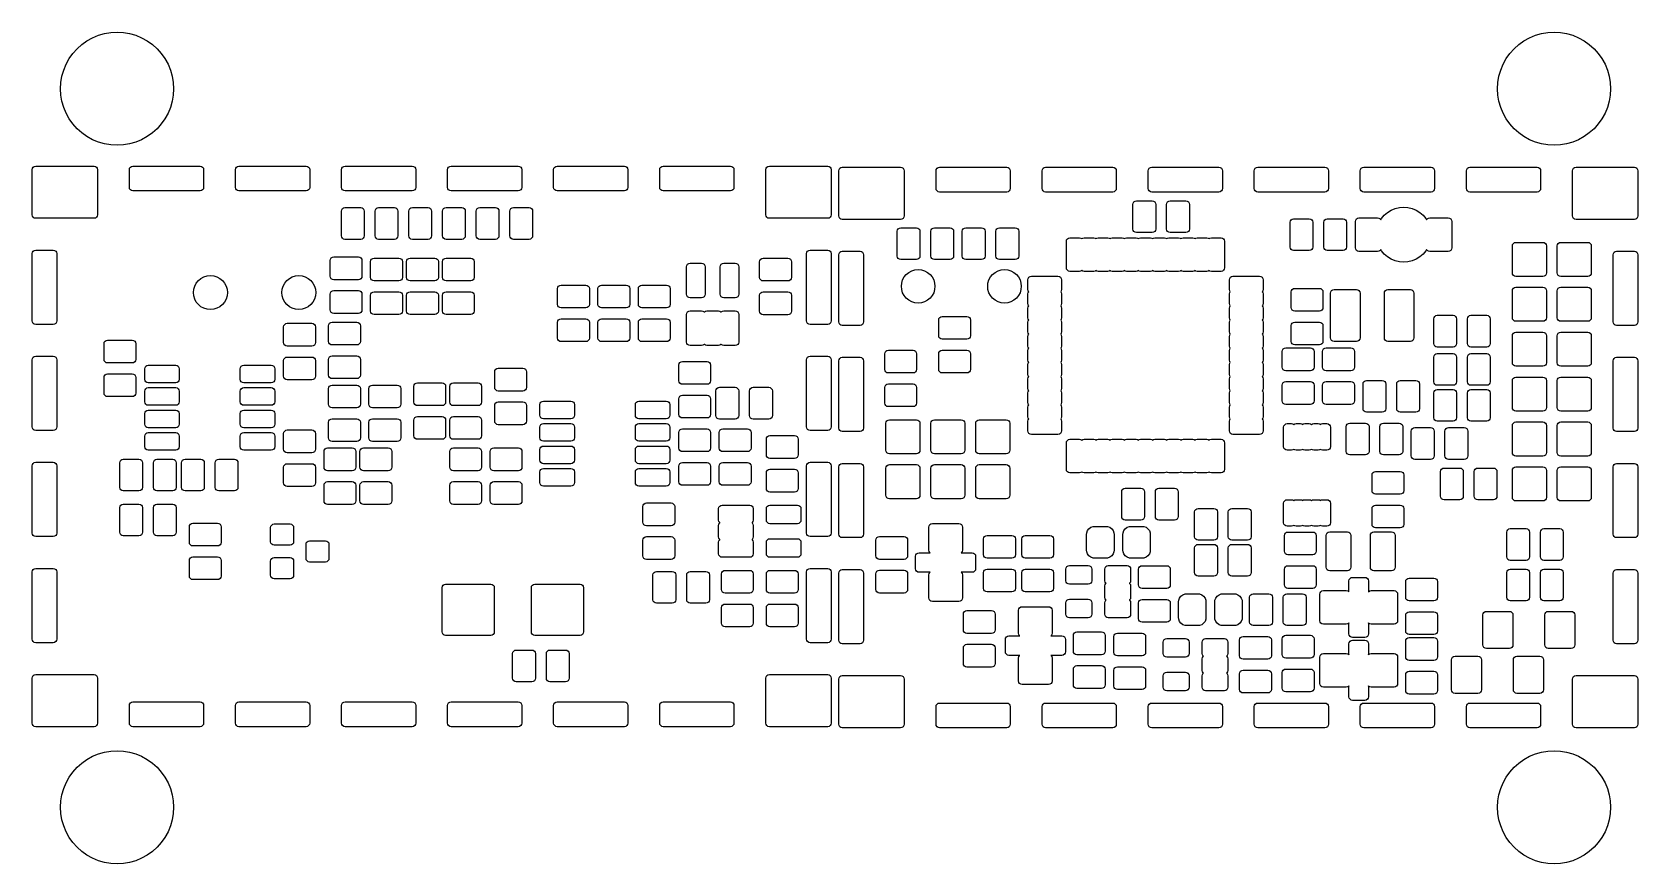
# Model space of a CAD drawing. Extents: x 0.01 to 3.59, y 0.07 to 1.93.
import ezdxf

# ---------------------------------------------------------------- set-up
doc = ezdxf.new("R2010")
doc.units = 0
doc.header["$MEASUREMENT"] = 0
doc.layers.add('BLACK', color=7, linetype='CONTINUOUS')

msp = doc.modelspace()

# ---------------------------------------------------------------- linework, layer by layer
at = {"layer": 'BLACK', "linetype": 'CONTINUOUS'}
for p, q in [((0.1109, 1.8891), (0.1215, 1.8985)), ((0.1215, 1.8985), (0.133, 1.9067)), ((0.133, 1.9067), (0.1453, 1.9135)), ((0.1453, 1.9135), (0.1584, 1.9189)), ((0.1584, 1.9189), (0.172, 1.9228)), ((0.172, 1.9228), (0.1859, 1.9252)), ((0.1859, 1.9252), (0.2, 1.926)), ((0.2, 1.926), (0.2141, 1.9252)), ((0.2141, 1.9252), (0.228, 1.9228)), ((0.228, 1.9228), (0.2416, 1.9189)), ((0.2416, 1.9189), (0.2547, 1.9135)), ((0.2547, 1.9135), (0.267, 1.9067)), ((0.267, 1.9067), (0.2785, 1.8985)), ((0.2785, 1.8985), (0.2891, 1.8891)), ((3.3109, 1.8891), (3.3215, 1.8985)), ((3.3215, 1.8985), (3.333, 1.9067)), ((3.333, 1.9067), (3.3453, 1.9135)), ((3.3453, 1.9135), (3.3584, 1.9189)), ((3.3584, 1.9189), (3.372, 1.9228)), ((3.372, 1.9228), (3.3859, 1.9252)), ((3.3859, 1.9252), (3.4, 1.926)), ((3.4, 1.926), (3.4141, 1.9252)), ((3.4141, 1.9252), (3.428, 1.9228)), ((3.428, 1.9228), (3.4416, 1.9189)), ((3.4416, 1.9189), (3.4547, 1.9135)), ((3.4547, 1.9135), (3.467, 1.9067)), ((3.467, 1.9067), (3.4785, 1.8985)), ((3.4785, 1.8985), (3.4891, 1.8891)), ((0.0865, 1.8547), (0.0933, 1.867)), ((0.0933, 1.867), (0.1015, 1.8785)), ((0.1015, 1.8785), (0.1109, 1.8891)), ((0.2891, 1.8891), (0.2985, 1.8785)), ((0.2985, 1.8785), (0.3067, 1.867)), ((0.3067, 1.867), (0.3135, 1.8547)), ((3.2865, 1.8547), (3.2933, 1.867)), ((3.2933, 1.867), (3.3015, 1.8785)), ((3.3015, 1.8785), (3.3109, 1.8891)), ((3.4891, 1.8891), (3.4985, 1.8785)), ((3.4985, 1.8785), (3.5067, 1.867)), ((3.5067, 1.867), (3.5135, 1.8547)), ((0.0748, 1.8141), (0.0772, 1.828)), ((0.0772, 1.828), (0.0811, 1.8416)), ((0.0811, 1.8416), (0.0865, 1.8547)), ((0.3135, 1.8547), (0.3189, 1.8416)), ((0.3189, 1.8416), (0.3228, 1.828)), ((0.3228, 1.828), (0.3252, 1.8141)), ((3.2748, 1.8141), (3.2772, 1.828)), ((3.2772, 1.828), (3.2811, 1.8416)), ((3.2811, 1.8416), (3.2865, 1.8547)), ((3.5135, 1.8547), (3.5189, 1.8416)), ((3.5189, 1.8416), (3.5228, 1.828)), ((3.5228, 1.828), (3.5252, 1.8141)), ((0.074, 1.8), (0.0748, 1.8141)), ((0.0748, 1.7859), (0.074, 1.8)), ((0.3252, 1.8141), (0.326, 1.8)), ((0.326, 1.8), (0.3252, 1.7859)), ((3.274, 1.8), (3.2748, 1.8141)), ((3.2748, 1.7859), (3.274, 1.8)), ((3.5252, 1.8141), (3.526, 1.8)), ((3.526, 1.8), (3.5252, 1.7859)), ((0.0772, 1.772), (0.0748, 1.7859)), ((0.0811, 1.7584), (0.0772, 1.772)), ((0.0865, 1.7453), (0.0811, 1.7584)), ((0.3189, 1.7584), (0.3135, 1.7453)), ((0.3228, 1.772), (0.3189, 1.7584)), ((0.3252, 1.7859), (0.3228, 1.772)), ((3.2772, 1.772), (3.2748, 1.7859)), ((3.2811, 1.7584), (3.2772, 1.772)), ((3.2865, 1.7453), (3.2811, 1.7584)), ((3.5189, 1.7584), (3.5135, 1.7453)), ((3.5228, 1.772), (3.5189, 1.7584)), ((3.5252, 1.7859), (3.5228, 1.772)), ((0.0933, 1.733), (0.0865, 1.7453)), ((0.1015, 1.7215), (0.0933, 1.733)), ((0.1109, 1.7109), (0.1015, 1.7215)), ((0.2985, 1.7215), (0.2891, 1.7109)), ((0.3067, 1.733), (0.2985, 1.7215)), ((0.3135, 1.7453), (0.3067, 1.733)), ((3.2933, 1.733), (3.2865, 1.7453)), ((3.3015, 1.7215), (3.2933, 1.733)), ((3.3109, 1.7109), (3.3015, 1.7215)), ((3.4985, 1.7215), (3.4891, 1.7109)), ((3.5067, 1.733), (3.4985, 1.7215)), ((3.5135, 1.7453), (3.5067, 1.733)), ((0.1215, 1.7015), (0.1109, 1.7109)), ((0.133, 1.6933), (0.1215, 1.7015)), ((0.1453, 1.6865), (0.133, 1.6933)), ((0.1584, 1.6811), (0.1453, 1.6865)), ((0.172, 1.6772), (0.1584, 1.6811)), ((0.2416, 1.6811), (0.228, 1.6772)), ((0.2547, 1.6865), (0.2416, 1.6811)), ((0.267, 1.6933), (0.2547, 1.6865)), ((0.2785, 1.7015), (0.267, 1.6933)), ((0.2891, 1.7109), (0.2785, 1.7015)), ((3.3215, 1.7015), (3.3109, 1.7109)), ((3.333, 1.6933), (3.3215, 1.7015)), ((3.3453, 1.6865), (3.333, 1.6933)), ((3.3584, 1.6811), (3.3453, 1.6865)), ((3.372, 1.6772), (3.3584, 1.6811)), ((3.4416, 1.6811), (3.428, 1.6772)), ((3.4547, 1.6865), (3.4416, 1.6811)), ((3.467, 1.6933), (3.4547, 1.6865)), ((3.4785, 1.7015), (3.467, 1.6933)), ((3.4891, 1.7109), (3.4785, 1.7015)), ((0.1859, 1.6748), (0.172, 1.6772)), ((0.2, 1.674), (0.1859, 1.6748)), ((0.2141, 1.6748), (0.2, 1.674)), ((0.228, 1.6772), (0.2141, 1.6748)), ((3.3859, 1.6748), (3.372, 1.6772)), ((3.4, 1.674), (3.3859, 1.6748)), ((3.4141, 1.6748), (3.4, 1.674)), ((3.428, 1.6772), (3.4141, 1.6748)), ((0.0108, 1.6197), (0.0114, 1.6227)), ((0.0108, 1.5193), (0.0108, 1.6197)), ((0.0114, 1.6227), (0.0131, 1.6253)), ((0.0131, 1.6253), (0.0156, 1.627)), ((0.0156, 1.627), (0.0187, 1.6276)), ((0.0187, 1.6276), (0.1486, 1.6276)), ((0.1486, 1.6276), (0.1516, 1.627)), ((0.1516, 1.627), (0.1542, 1.6253)), ((0.1542, 1.6253), (0.1559, 1.6227)), ((0.1559, 1.6227), (0.1565, 1.6197)), ((0.1565, 1.6197), (0.1565, 1.5193)), ((0.2273, 1.6197), (0.2279, 1.6227)), ((0.2273, 1.5803), (0.2273, 1.6197)), ((0.2279, 1.6227), (0.2296, 1.6253)), ((0.2296, 1.6253), (0.2322, 1.627)), ((0.2322, 1.627), (0.2352, 1.6276)), ((0.2352, 1.6276), (0.3848, 1.6276)), ((0.3848, 1.6276), (0.3878, 1.627)), ((0.3878, 1.627), (0.3904, 1.6253)), ((0.3904, 1.6253), (0.3921, 1.6227)), ((0.3921, 1.6227), (0.3927, 1.6197)), ((0.3927, 1.6197), (0.3927, 1.5803)), ((0.4635, 1.6197), (0.4641, 1.6227)), ((0.4635, 1.5803), (0.4635, 1.6197)), ((0.4641, 1.6227), (0.4658, 1.6253)), ((0.4658, 1.6253), (0.4684, 1.627)), ((0.4684, 1.627), (0.4714, 1.6276)), ((0.4714, 1.6276), (0.621, 1.6276)), ((0.621, 1.6276), (0.624, 1.627)), ((0.624, 1.627), (0.6266, 1.6253)), ((0.6266, 1.6253), (0.6283, 1.6227)), ((0.6283, 1.6227), (0.6289, 1.6197)), ((0.6289, 1.6197), (0.6289, 1.5803)), ((0.6998, 1.6197), (0.7004, 1.6227)), ((0.6998, 1.5803), (0.6998, 1.6197)), ((0.7004, 1.6227), (0.7021, 1.6253)), ((0.7021, 1.6253), (0.7046, 1.627)), ((0.7046, 1.627), (0.7076, 1.6276)), ((0.7076, 1.6276), (0.8572, 1.6276)), ((0.8572, 1.6276), (0.8603, 1.627)), ((0.8603, 1.627), (0.8628, 1.6253)), ((0.8628, 1.6253), (0.8645, 1.6227)), ((0.8645, 1.6227), (0.8651, 1.6197)), ((0.8651, 1.6197), (0.8651, 1.5803)), ((0.936, 1.6197), (0.9366, 1.6227)), ((0.936, 1.5803), (0.936, 1.6197)), ((0.9366, 1.6227), (0.9383, 1.6253)), ((0.9383, 1.6253), (0.9408, 1.627)), ((0.9408, 1.627), (0.9439, 1.6276)), ((0.9439, 1.6276), (1.0935, 1.6276)), ((1.0935, 1.6276), (1.0965, 1.627)), ((1.0965, 1.627), (1.099, 1.6253)), ((1.099, 1.6253), (1.1007, 1.6227)), ((1.1007, 1.6227), (1.1013, 1.6197)), ((1.1013, 1.6197), (1.1013, 1.5803)), ((1.1722, 1.6197), (1.1728, 1.6227)), ((1.1722, 1.5803), (1.1722, 1.6197)), ((1.1728, 1.6227), (1.1745, 1.6253)), ((1.1745, 1.6253), (1.1771, 1.627)), ((1.1771, 1.627), (1.1801, 1.6276)), ((1.1801, 1.6276), (1.3297, 1.6276)), ((1.3297, 1.6276), (1.3327, 1.627)), ((1.3327, 1.627), (1.3353, 1.6253)), ((1.3353, 1.6253), (1.337, 1.6227)), ((1.337, 1.6227), (1.3376, 1.6197)), ((1.3376, 1.6197), (1.3376, 1.5803)), ((1.4084, 1.6197), (1.409, 1.6227)), ((1.4084, 1.5803), (1.4084, 1.6197)), ((1.409, 1.6227), (1.4107, 1.6253)), ((1.4107, 1.6253), (1.4133, 1.627)), ((1.4133, 1.627), (1.4163, 1.6276)), ((1.4163, 1.6276), (1.5659, 1.6276)), ((1.5659, 1.6276), (1.5689, 1.627)), ((1.5689, 1.627), (1.5715, 1.6253)), ((1.5715, 1.6253), (1.5732, 1.6227)), ((1.5732, 1.6227), (1.5738, 1.6197)), ((1.5738, 1.6197), (1.5738, 1.5803)), ((1.6446, 1.6197), (1.6452, 1.6227)), ((1.6446, 1.5193), (1.6446, 1.6197)), ((1.6452, 1.6227), (1.647, 1.6253)), ((1.647, 1.6253), (1.6495, 1.627)), ((1.6495, 1.627), (1.6525, 1.6276)), ((1.6525, 1.6276), (1.7824, 1.6276)), ((1.7824, 1.6276), (1.7855, 1.627)), ((1.7855, 1.627), (1.788, 1.6253)), ((1.788, 1.6253), (1.7897, 1.6227)), ((1.7897, 1.6227), (1.7903, 1.6197)), ((1.7903, 1.6197), (1.7903, 1.5193)), ((1.8071, 1.6173), (1.8077, 1.6203)), ((1.8071, 1.5169), (1.8071, 1.6173)), ((1.8077, 1.6203), (1.8094, 1.6229)), ((1.8094, 1.6229), (1.812, 1.6246)), ((1.812, 1.6246), (1.815, 1.6252)), ((1.815, 1.6252), (1.9449, 1.6252)), ((1.9449, 1.6252), (1.9479, 1.6246)), ((1.9479, 1.6246), (1.9505, 1.6229)), ((1.9505, 1.6229), (1.9522, 1.6203)), ((1.9522, 1.6203), (1.9528, 1.6173)), ((1.9528, 1.6173), (1.9528, 1.5169)), ((2.0237, 1.6173), (2.0243, 1.6203)), ((2.0237, 1.5779), (2.0237, 1.6173)), ((2.0243, 1.6203), (2.026, 1.6229)), ((2.026, 1.6229), (2.0285, 1.6246)), ((2.0285, 1.6246), (2.0315, 1.6252)), ((2.0315, 1.6252), (2.1811, 1.6252)), ((2.1811, 1.6252), (2.1842, 1.6246)), ((2.1842, 1.6246), (2.1867, 1.6229)), ((2.1867, 1.6229), (2.1884, 1.6203)), ((2.1884, 1.6203), (2.189, 1.6173)), ((2.189, 1.6173), (2.189, 1.5779)), ((2.2599, 1.6173), (2.2605, 1.6203)), ((2.2599, 1.5779), (2.2599, 1.6173)), ((2.2605, 1.6203), (2.2622, 1.6229)), ((2.2622, 1.6229), (2.2647, 1.6246)), ((2.2647, 1.6246), (2.2678, 1.6252)), ((2.2678, 1.6252), (2.4174, 1.6252)), ((2.4174, 1.6252), (2.4204, 1.6246)), ((2.4204, 1.6246), (2.4229, 1.6229)), ((2.4229, 1.6229), (2.4246, 1.6203)), ((2.4246, 1.6203), (2.4252, 1.6173)), ((2.4252, 1.6173), (2.4252, 1.5779)), ((2.4961, 1.6173), (2.4967, 1.6203)), ((2.4961, 1.5779), (2.4961, 1.6173)), ((2.4967, 1.6203), (2.4984, 1.6229)), ((2.4984, 1.6229), (2.501, 1.6246)), ((2.501, 1.6246), (2.504, 1.6252)), ((2.504, 1.6252), (2.6536, 1.6252)), ((2.6536, 1.6252), (2.6566, 1.6246)), ((2.6566, 1.6246), (2.6592, 1.6229)), ((2.6592, 1.6229), (2.6609, 1.6203)), ((2.6609, 1.6203), (2.6615, 1.6173)), ((2.6615, 1.6173), (2.6615, 1.5779)), ((2.7323, 1.6173), (2.7329, 1.6203)), ((2.7323, 1.5779), (2.7323, 1.6173)), ((2.7329, 1.6203), (2.7346, 1.6229)), ((2.7346, 1.6229), (2.7372, 1.6246)), ((2.7372, 1.6246), (2.7402, 1.6252)), ((2.7402, 1.6252), (2.8898, 1.6252)), ((2.8898, 1.6252), (2.8928, 1.6246)), ((2.8928, 1.6246), (2.8954, 1.6229)), ((2.8954, 1.6229), (2.8971, 1.6203)), ((2.8971, 1.6203), (2.8977, 1.6173)), ((2.8977, 1.6173), (2.8977, 1.5779)), ((2.9685, 1.6173), (2.9691, 1.6203)), ((2.9685, 1.5779), (2.9685, 1.6173)), ((2.9691, 1.6203), (2.9708, 1.6229)), ((2.9708, 1.6229), (2.9734, 1.6246)), ((2.9734, 1.6246), (2.9764, 1.6252)), ((2.9764, 1.6252), (3.126, 1.6252)), ((3.126, 1.6252), (3.129, 1.6246)), ((3.129, 1.6246), (3.1316, 1.6229)), ((3.1316, 1.6229), (3.1333, 1.6203)), ((3.1333, 1.6203), (3.1339, 1.6173)), ((3.1339, 1.6173), (3.1339, 1.5779)), ((3.2048, 1.6173), (3.2054, 1.6203)), ((3.2048, 1.5779), (3.2048, 1.6173)), ((3.2054, 1.6203), (3.2071, 1.6229)), ((3.2071, 1.6229), (3.2096, 1.6246)), ((3.2096, 1.6246), (3.2126, 1.6252)), ((3.2126, 1.6252), (3.3622, 1.6252)), ((3.3622, 1.6252), (3.3653, 1.6246)), ((3.3653, 1.6246), (3.3678, 1.6229)), ((3.3678, 1.6229), (3.3695, 1.6203)), ((3.3695, 1.6203), (3.3701, 1.6173)), ((3.3701, 1.6173), (3.3701, 1.5779)), ((3.441, 1.6173), (3.4416, 1.6203)), ((3.441, 1.5169), (3.441, 1.6173)), ((3.4416, 1.6203), (3.4433, 1.6229)), ((3.4433, 1.6229), (3.4458, 1.6246)), ((3.4458, 1.6246), (3.4489, 1.6252)), ((3.4489, 1.6252), (3.5788, 1.6252)), ((3.5788, 1.6252), (3.5818, 1.6246)), ((3.5818, 1.6246), (3.5843, 1.6229)), ((3.5843, 1.6229), (3.5861, 1.6203)), ((3.5861, 1.6203), (3.5867, 1.6173)), ((3.5867, 1.6173), (3.5867, 1.5169)), ((0.2279, 1.5773), (0.2273, 1.5803)), ((0.2296, 1.5747), (0.2279, 1.5773)), ((0.2322, 1.573), (0.2296, 1.5747)), ((0.3904, 1.5747), (0.3878, 1.573)), ((0.3921, 1.5773), (0.3904, 1.5747)), ((0.3927, 1.5803), (0.3921, 1.5773)), ((0.4641, 1.5773), (0.4635, 1.5803)), ((0.4658, 1.5747), (0.4641, 1.5773)), ((0.4684, 1.573), (0.4658, 1.5747)), ((0.6266, 1.5747), (0.624, 1.573)), ((0.6283, 1.5773), (0.6266, 1.5747)), ((0.6289, 1.5803), (0.6283, 1.5773)), ((0.7004, 1.5773), (0.6998, 1.5803)), ((0.7021, 1.5747), (0.7004, 1.5773)), ((0.7046, 1.573), (0.7021, 1.5747)), ((0.8628, 1.5747), (0.8603, 1.573)), ((0.8645, 1.5773), (0.8628, 1.5747)), ((0.8651, 1.5803), (0.8645, 1.5773)), ((0.9366, 1.5773), (0.936, 1.5803)), ((0.9383, 1.5747), (0.9366, 1.5773)), ((0.9408, 1.573), (0.9383, 1.5747)), ((1.099, 1.5747), (1.0965, 1.573)), ((1.1007, 1.5773), (1.099, 1.5747)), ((1.1013, 1.5803), (1.1007, 1.5773)), ((1.1728, 1.5773), (1.1722, 1.5803)), ((1.1745, 1.5747), (1.1728, 1.5773)), ((1.1771, 1.573), (1.1745, 1.5747)), ((1.3353, 1.5747), (1.3327, 1.573)), ((1.337, 1.5773), (1.3353, 1.5747)), ((1.3376, 1.5803), (1.337, 1.5773)), ((1.409, 1.5773), (1.4084, 1.5803)), ((1.4107, 1.5747), (1.409, 1.5773)), ((1.4133, 1.573), (1.4107, 1.5747)), ((1.5715, 1.5747), (1.5689, 1.573)), ((1.5732, 1.5773), (1.5715, 1.5747)), ((1.5738, 1.5803), (1.5732, 1.5773)), ((2.0243, 1.5749), (2.0237, 1.5779)), ((2.026, 1.5723), (2.0243, 1.5749)), ((2.1884, 1.5749), (2.1867, 1.5723)), ((2.189, 1.5779), (2.1884, 1.5749)), ((2.2605, 1.5749), (2.2599, 1.5779)), ((2.2622, 1.5723), (2.2605, 1.5749)), ((2.4246, 1.5749), (2.4229, 1.5723)), ((2.4252, 1.5779), (2.4246, 1.5749)), ((2.4967, 1.5749), (2.4961, 1.5779)), ((2.4984, 1.5723), (2.4967, 1.5749)), ((2.6609, 1.5749), (2.6592, 1.5723)), ((2.6615, 1.5779), (2.6609, 1.5749)), ((2.7329, 1.5749), (2.7323, 1.5779)), ((2.7346, 1.5723), (2.7329, 1.5749)), ((2.8971, 1.5749), (2.8954, 1.5723)), ((2.8977, 1.5779), (2.8971, 1.5749)), ((2.9691, 1.5749), (2.9685, 1.5779)), ((2.9708, 1.5723), (2.9691, 1.5749)), ((3.1333, 1.5749), (3.1316, 1.5723)), ((3.1339, 1.5779), (3.1333, 1.5749)), ((3.2054, 1.5749), (3.2048, 1.5779)), ((3.2071, 1.5723), (3.2054, 1.5749)), ((3.3695, 1.5749), (3.3678, 1.5723)), ((3.3701, 1.5779), (3.3695, 1.5749)), ((0.2352, 1.5724), (0.2322, 1.573)), ((0.3848, 1.5724), (0.2352, 1.5724)), ((0.3878, 1.573), (0.3848, 1.5724)), ((0.4714, 1.5724), (0.4684, 1.573)), ((0.621, 1.5724), (0.4714, 1.5724)), ((0.624, 1.573), (0.621, 1.5724)), ((0.7076, 1.5724), (0.7046, 1.573)), ((0.8572, 1.5724), (0.7076, 1.5724)), ((0.8603, 1.573), (0.8572, 1.5724)), ((0.9439, 1.5724), (0.9408, 1.573)), ((1.0935, 1.5724), (0.9439, 1.5724)), ((1.0965, 1.573), (1.0935, 1.5724)), ((1.1801, 1.5724), (1.1771, 1.573)), ((1.3297, 1.5724), (1.1801, 1.5724)), ((1.3327, 1.573), (1.3297, 1.5724)), ((1.4163, 1.5724), (1.4133, 1.573)), ((1.5659, 1.5724), (1.4163, 1.5724)), ((1.5689, 1.573), (1.5659, 1.5724)), ((2.0285, 1.5706), (2.026, 1.5723)), ((2.0315, 1.57), (2.0285, 1.5706)), ((2.1811, 1.57), (2.0315, 1.57)), ((2.1842, 1.5706), (2.1811, 1.57)), ((2.1867, 1.5723), (2.1842, 1.5706)), ((2.2647, 1.5706), (2.2622, 1.5723)), ((2.2678, 1.57), (2.2647, 1.5706)), ((2.4174, 1.57), (2.2678, 1.57)), ((2.4204, 1.5706), (2.4174, 1.57)), ((2.4229, 1.5723), (2.4204, 1.5706)), ((2.4621, 1.5425), (2.4627, 1.5455)), ((2.4621, 1.4875), (2.4621, 1.5425)), ((2.4627, 1.5455), (2.4644, 1.5481)), ((2.4644, 1.5481), (2.467, 1.5498)), ((2.467, 1.5498), (2.47, 1.5504)), ((2.47, 1.5504), (2.505, 1.5504)), ((2.501, 1.5706), (2.4984, 1.5723)), ((2.504, 1.57), (2.501, 1.5706)), ((2.6536, 1.57), (2.504, 1.57)), ((2.505, 1.5504), (2.508, 1.5498)), ((2.508, 1.5498), (2.5106, 1.5481)), ((2.5106, 1.5481), (2.5123, 1.5455)), ((2.5123, 1.5455), (2.5129, 1.5425)), ((2.5129, 1.5425), (2.5129, 1.4875)), ((2.5371, 1.5425), (2.5377, 1.5455)), ((2.5371, 1.4875), (2.5371, 1.5425)), ((2.5377, 1.5455), (2.5394, 1.5481)), ((2.5394, 1.5481), (2.542, 1.5498)), ((2.542, 1.5498), (2.545, 1.5504)), ((2.545, 1.5504), (2.58, 1.5504)), ((2.58, 1.5504), (2.583, 1.5498)), ((2.583, 1.5498), (2.5856, 1.5481)), ((2.5856, 1.5481), (2.5873, 1.5455)), ((2.5873, 1.5455), (2.5879, 1.5425)), ((2.5879, 1.5425), (2.5879, 1.4875)), ((2.6566, 1.5706), (2.6536, 1.57)), ((2.6592, 1.5723), (2.6566, 1.5706)), ((2.7372, 1.5706), (2.7346, 1.5723)), ((2.7402, 1.57), (2.7372, 1.5706)), ((2.8898, 1.57), (2.7402, 1.57)), ((2.8928, 1.5706), (2.8898, 1.57)), ((2.8954, 1.5723), (2.8928, 1.5706)), ((2.9734, 1.5706), (2.9708, 1.5723)), ((2.9764, 1.57), (2.9734, 1.5706)), ((3.126, 1.57), (2.9764, 1.57)), ((3.129, 1.5706), (3.126, 1.57)), ((3.1316, 1.5723), (3.129, 1.5706)), ((3.2096, 1.5706), (3.2071, 1.5723)), ((3.2126, 1.57), (3.2096, 1.5706)), ((3.3622, 1.57), (3.2126, 1.57)), ((3.3653, 1.5706), (3.3622, 1.57)), ((3.3678, 1.5723), (3.3653, 1.5706)), ((0.0114, 1.5163), (0.0108, 1.5193)), ((0.0131, 1.5137), (0.0114, 1.5163)), ((0.0156, 1.512), (0.0131, 1.5137)), ((0.0187, 1.5114), (0.0156, 1.512)), ((0.1486, 1.5114), (0.0187, 1.5114)), ((0.1516, 1.512), (0.1486, 1.5114)), ((0.1542, 1.5137), (0.1516, 1.512)), ((0.1559, 1.5163), (0.1542, 1.5137)), ((0.1565, 1.5193), (0.1559, 1.5163)), ((0.6996, 1.5275), (0.7002, 1.5305)), ((0.6996, 1.4725), (0.6996, 1.5275)), ((0.7002, 1.5305), (0.7019, 1.5331)), ((0.7019, 1.5331), (0.7045, 1.5348)), ((0.7045, 1.5348), (0.7075, 1.5354)), ((0.7075, 1.5354), (0.7425, 1.5354)), ((0.7425, 1.5354), (0.7455, 1.5348)), ((0.7455, 1.5348), (0.7481, 1.5331)), ((0.7481, 1.5331), (0.7498, 1.5305)), ((0.7498, 1.5305), (0.7504, 1.5275)), ((0.7504, 1.5275), (0.7504, 1.4725)), ((0.7746, 1.5275), (0.7752, 1.5305)), ((0.7746, 1.4725), (0.7746, 1.5275)), ((0.7752, 1.5305), (0.7769, 1.5331)), ((0.7769, 1.5331), (0.7795, 1.5348)), ((0.7795, 1.5348), (0.7825, 1.5354)), ((0.7825, 1.5354), (0.8175, 1.5354)), ((0.8175, 1.5354), (0.8205, 1.5348)), ((0.8205, 1.5348), (0.8231, 1.5331)), ((0.8231, 1.5331), (0.8248, 1.5305)), ((0.8248, 1.5305), (0.8254, 1.5275)), ((0.8254, 1.5275), (0.8254, 1.4725)), ((0.8496, 1.5275), (0.8502, 1.5305)), ((0.8496, 1.4725), (0.8496, 1.5275)), ((0.8502, 1.5305), (0.8519, 1.5331)), ((0.8519, 1.5331), (0.8545, 1.5348)), ((0.8545, 1.5348), (0.8575, 1.5354)), ((0.8575, 1.5354), (0.8925, 1.5354)), ((0.8925, 1.5354), (0.8955, 1.5348)), ((0.8955, 1.5348), (0.8981, 1.5331)), ((0.8981, 1.5331), (0.8998, 1.5305)), ((0.8998, 1.5305), (0.9004, 1.5275)), ((0.9004, 1.5275), (0.9004, 1.4725)), ((0.9246, 1.5275), (0.9252, 1.5305)), ((0.9246, 1.4725), (0.9246, 1.5275)), ((0.9252, 1.5305), (0.9269, 1.5331)), ((0.9269, 1.5331), (0.9295, 1.5348)), ((0.9295, 1.5348), (0.9325, 1.5354)), ((0.9325, 1.5354), (0.9675, 1.5354)), ((0.9675, 1.5354), (0.9705, 1.5348)), ((0.9705, 1.5348), (0.9731, 1.5331)), ((0.9731, 1.5331), (0.9748, 1.5305)), ((0.9748, 1.5305), (0.9754, 1.5275)), ((0.9754, 1.5275), (0.9754, 1.4725)), ((0.9996, 1.5275), (1.0002, 1.5305)), ((0.9996, 1.4725), (0.9996, 1.5275)), ((1.0002, 1.5305), (1.0019, 1.5331)), ((1.0019, 1.5331), (1.0045, 1.5348)), ((1.0045, 1.5348), (1.0075, 1.5354)), ((1.0075, 1.5354), (1.0425, 1.5354)), ((1.0425, 1.5354), (1.0455, 1.5348)), ((1.0455, 1.5348), (1.0481, 1.5331)), ((1.0481, 1.5331), (1.0498, 1.5305)), ((1.0498, 1.5305), (1.0504, 1.5275)), ((1.0504, 1.5275), (1.0504, 1.4725)), ((1.0746, 1.5275), (1.0752, 1.5305)), ((1.0746, 1.4725), (1.0746, 1.5275)), ((1.0752, 1.5305), (1.0769, 1.5331)), ((1.0769, 1.5331), (1.0795, 1.5348)), ((1.0795, 1.5348), (1.0825, 1.5354)), ((1.0825, 1.5354), (1.1175, 1.5354)), ((1.1175, 1.5354), (1.1205, 1.5348)), ((1.1205, 1.5348), (1.1231, 1.5331)), ((1.1231, 1.5331), (1.1248, 1.5305)), ((1.1248, 1.5305), (1.1254, 1.5275)), ((1.1254, 1.5275), (1.1254, 1.4725)), ((1.6452, 1.5163), (1.6446, 1.5193)), ((1.647, 1.5137), (1.6452, 1.5163)), ((1.6495, 1.512), (1.647, 1.5137)), ((1.6525, 1.5114), (1.6495, 1.512)), ((1.7824, 1.5114), (1.6525, 1.5114)), ((1.7855, 1.512), (1.7824, 1.5114)), ((1.788, 1.5137), (1.7855, 1.512)), ((1.7897, 1.5163), (1.788, 1.5137)), ((1.7903, 1.5193), (1.7897, 1.5163)), ((1.8077, 1.5139), (1.8071, 1.5169)), ((1.8094, 1.5113), (1.8077, 1.5139)), ((1.812, 1.5096), (1.8094, 1.5113)), ((1.815, 1.509), (1.812, 1.5096)), ((1.9449, 1.509), (1.815, 1.509)), ((1.9479, 1.5096), (1.9449, 1.509)), ((1.9505, 1.5113), (1.9479, 1.5096)), ((1.9522, 1.5139), (1.9505, 1.5113)), ((1.9528, 1.5169), (1.9522, 1.5139)), ((2.8121, 1.5025), (2.8127, 1.5055)), ((2.8121, 1.4475), (2.8121, 1.5025)), ((2.8127, 1.5055), (2.8144, 1.5081)), ((2.8144, 1.5081), (2.817, 1.5098)), ((2.817, 1.5098), (2.82, 1.5104)), ((2.82, 1.5104), (2.855, 1.5104)), ((2.855, 1.5104), (2.858, 1.5098)), ((2.858, 1.5098), (2.8606, 1.5081)), ((2.8606, 1.5081), (2.8623, 1.5055)), ((2.8623, 1.5055), (2.8629, 1.5025)), ((2.8629, 1.5025), (2.8629, 1.4475)), ((2.8871, 1.5025), (2.8877, 1.5055)), ((2.8871, 1.4475), (2.8871, 1.5025)), ((2.8877, 1.5055), (2.8894, 1.5081)), ((2.8894, 1.5081), (2.892, 1.5098)), ((2.892, 1.5098), (2.895, 1.5104)), ((2.895, 1.5104), (2.93, 1.5104)), ((2.93, 1.5104), (2.933, 1.5098)), ((2.933, 1.5098), (2.9356, 1.5081)), ((2.9356, 1.5081), (2.9373, 1.5055)), ((2.9373, 1.5055), (2.9379, 1.5025)), ((2.9379, 1.5025), (2.9379, 1.4475)), ((2.9577, 1.5045), (2.9583, 1.5075)), ((2.9577, 1.4455), (2.9577, 1.5045)), ((2.9583, 1.5075), (2.96, 1.5101)), ((2.96, 1.5101), (2.9626, 1.5118)), ((2.9626, 1.5118), (2.9656, 1.5124)), ((2.9656, 1.5124), (3.0069, 1.5124)), ((3.0069, 1.5124), (3.0099, 1.5118)), ((3.0099, 1.5118), (3.0125, 1.5101)), ((3.0125, 1.5101), (3.0139, 1.508)), ((3.0139, 1.508), (3.0156, 1.5109)), ((3.0156, 1.5109), (3.0218, 1.5182)), ((3.0218, 1.5182), (3.0291, 1.5244)), ((3.0291, 1.5244), (3.0373, 1.5294)), ((3.0373, 1.5294), (3.0461, 1.533)), ((3.0461, 1.533), (3.0555, 1.5353)), ((3.0555, 1.5353), (3.065, 1.536)), ((3.065, 1.536), (3.0745, 1.5353)), ((3.0745, 1.5353), (3.0839, 1.533)), ((3.0839, 1.533), (3.0927, 1.5294)), ((3.0927, 1.5294), (3.1009, 1.5244)), ((3.1009, 1.5244), (3.1082, 1.5182)), ((3.1082, 1.5182), (3.1144, 1.5109)), ((3.1144, 1.5109), (3.1161, 1.508)), ((3.1161, 1.508), (3.1175, 1.5101)), ((3.1175, 1.5101), (3.1201, 1.5118)), ((3.1201, 1.5118), (3.1231, 1.5124)), ((3.1231, 1.5124), (3.1644, 1.5124)), ((3.1644, 1.5124), (3.1674, 1.5118)), ((3.1674, 1.5118), (3.17, 1.5101)), ((3.17, 1.5101), (3.1717, 1.5075)), ((3.1717, 1.5075), (3.1723, 1.5045)), ((3.1723, 1.5045), (3.1723, 1.4455)), ((3.4416, 1.5139), (3.441, 1.5169)), ((3.4433, 1.5113), (3.4416, 1.5139)), ((3.4458, 1.5096), (3.4433, 1.5113)), ((3.4489, 1.509), (3.4458, 1.5096)), ((3.5788, 1.509), (3.4489, 1.509)), ((3.5818, 1.5096), (3.5788, 1.509)), ((3.5843, 1.5113), (3.5818, 1.5096)), ((3.5861, 1.5139), (3.5843, 1.5113)), ((3.5867, 1.5169), (3.5861, 1.5139)), ((0.7002, 1.4695), (0.6996, 1.4725)), ((0.7019, 1.4669), (0.7002, 1.4695)), ((0.7045, 1.4652), (0.7019, 1.4669)), ((0.7481, 1.4669), (0.7455, 1.4652)), ((0.7498, 1.4695), (0.7481, 1.4669)), ((0.7504, 1.4725), (0.7498, 1.4695)), ((0.7752, 1.4695), (0.7746, 1.4725)), ((0.7769, 1.4669), (0.7752, 1.4695)), ((0.7795, 1.4652), (0.7769, 1.4669)), ((0.8231, 1.4669), (0.8205, 1.4652)), ((0.8248, 1.4695), (0.8231, 1.4669)), ((0.8254, 1.4725), (0.8248, 1.4695)), ((0.8502, 1.4695), (0.8496, 1.4725)), ((0.8519, 1.4669), (0.8502, 1.4695)), ((0.8545, 1.4652), (0.8519, 1.4669)), ((0.8981, 1.4669), (0.8955, 1.4652)), ((0.8998, 1.4695), (0.8981, 1.4669)), ((0.9004, 1.4725), (0.8998, 1.4695)), ((0.9252, 1.4695), (0.9246, 1.4725)), ((0.9269, 1.4669), (0.9252, 1.4695)), ((0.9295, 1.4652), (0.9269, 1.4669)), ((0.9731, 1.4669), (0.9705, 1.4652)), ((0.9748, 1.4695), (0.9731, 1.4669)), ((0.9754, 1.4725), (0.9748, 1.4695)), ((1.0002, 1.4695), (0.9996, 1.4725)), ((1.0019, 1.4669), (1.0002, 1.4695)), ((1.0045, 1.4652), (1.0019, 1.4669)), ((1.0481, 1.4669), (1.0455, 1.4652)), ((1.0498, 1.4695), (1.0481, 1.4669)), ((1.0504, 1.4725), (1.0498, 1.4695)), ((1.0752, 1.4695), (1.0746, 1.4725)), ((1.0769, 1.4669), (1.0752, 1.4695)), ((1.0795, 1.4652), (1.0769, 1.4669)), ((1.1231, 1.4669), (1.1205, 1.4652)), ((1.1248, 1.4695), (1.1231, 1.4669)), ((1.1254, 1.4725), (1.1248, 1.4695)), ((1.9371, 1.4825), (1.9377, 1.4855)), ((1.9371, 1.4275), (1.9371, 1.4825)), ((1.9377, 1.4855), (1.9394, 1.4881)), ((1.9394, 1.4881), (1.942, 1.4898)), ((1.942, 1.4898), (1.945, 1.4904)), ((1.945, 1.4904), (1.98, 1.4904)), ((1.98, 1.4904), (1.983, 1.4898)), ((1.983, 1.4898), (1.9856, 1.4881)), ((1.9856, 1.4881), (1.9873, 1.4855)), ((1.9873, 1.4855), (1.9879, 1.4825)), ((1.9879, 1.4825), (1.9879, 1.4275)), ((2.0121, 1.4825), (2.0127, 1.4855)), ((2.0121, 1.4275), (2.0121, 1.4825)), ((2.0127, 1.4855), (2.0144, 1.4881)), ((2.0144, 1.4881), (2.017, 1.4898)), ((2.017, 1.4898), (2.02, 1.4904)), ((2.02, 1.4904), (2.055, 1.4904)), ((2.055, 1.4904), (2.058, 1.4898)), ((2.058, 1.4898), (2.0606, 1.4881)), ((2.0606, 1.4881), (2.0623, 1.4855)), ((2.0623, 1.4855), (2.0629, 1.4825)), ((2.0629, 1.4825), (2.0629, 1.4275)), ((2.0821, 1.4825), (2.0827, 1.4855)), ((2.0821, 1.4275), (2.0821, 1.4825)), ((2.0827, 1.4855), (2.0844, 1.4881)), ((2.0844, 1.4881), (2.087, 1.4898)), ((2.087, 1.4898), (2.09, 1.4904)), ((2.09, 1.4904), (2.125, 1.4904)), ((2.125, 1.4904), (2.128, 1.4898)), ((2.128, 1.4898), (2.1306, 1.4881)), ((2.1306, 1.4881), (2.1323, 1.4855)), ((2.1323, 1.4855), (2.1329, 1.4825)), ((2.1329, 1.4825), (2.1329, 1.4275)), ((2.1571, 1.4825), (2.1577, 1.4855)), ((2.1571, 1.4275), (2.1571, 1.4825)), ((2.1577, 1.4855), (2.1594, 1.4881)), ((2.1594, 1.4881), (2.162, 1.4898)), ((2.162, 1.4898), (2.165, 1.4904)), ((2.165, 1.4904), (2.2, 1.4904)), ((2.2, 1.4904), (2.203, 1.4898)), ((2.203, 1.4898), (2.2056, 1.4881)), ((2.2056, 1.4881), (2.2073, 1.4855)), ((2.2073, 1.4855), (2.2079, 1.4825)), ((2.2079, 1.4825), (2.2079, 1.4275)), ((2.3163, 1.4658), (2.3188, 1.4675)), ((2.3188, 1.4675), (2.3219, 1.4681)), ((2.3219, 1.4681), (2.3435, 1.4681)), ((2.3435, 1.4681), (2.3465, 1.4675)), ((2.3465, 1.4675), (2.3484, 1.4662)), ((2.3484, 1.4662), (2.3503, 1.4675)), ((2.3503, 1.4675), (2.3533, 1.4681)), ((2.3533, 1.4681), (2.375, 1.4681)), ((2.375, 1.4681), (2.378, 1.4675)), ((2.378, 1.4675), (2.3799, 1.4662)), ((2.3799, 1.4662), (2.3818, 1.4675)), ((2.3818, 1.4675), (2.3848, 1.4681)), ((2.3848, 1.4681), (2.4065, 1.4681)), ((2.4065, 1.4681), (2.4095, 1.4675)), ((2.4095, 1.4675), (2.4114, 1.4662)), ((2.4114, 1.4662), (2.4133, 1.4675)), ((2.4133, 1.4675), (2.4163, 1.4681)), ((2.4163, 1.4681), (2.438, 1.4681)), ((2.438, 1.4681), (2.441, 1.4675)), ((2.441, 1.4675), (2.4429, 1.4662)), ((2.4429, 1.4662), (2.4448, 1.4675)), ((2.4448, 1.4675), (2.4478, 1.4681)), ((2.4478, 1.4681), (2.4695, 1.4681)), ((2.4627, 1.4845), (2.4621, 1.4875)), ((2.4644, 1.4819), (2.4627, 1.4845)), ((2.467, 1.4802), (2.4644, 1.4819)), ((2.47, 1.4796), (2.467, 1.4802)), ((2.4695, 1.4681), (2.4725, 1.4675)), ((2.505, 1.4796), (2.47, 1.4796)), ((2.4725, 1.4675), (2.4744, 1.4662)), ((2.4744, 1.4662), (2.4763, 1.4675)), ((2.4763, 1.4675), (2.4793, 1.4681)), ((2.4793, 1.4681), (2.501, 1.4681)), ((2.501, 1.4681), (2.504, 1.4675)), ((2.504, 1.4675), (2.5059, 1.4662)), ((2.508, 1.4802), (2.505, 1.4796)), ((2.5059, 1.4662), (2.5078, 1.4675)), ((2.5078, 1.4675), (2.5108, 1.4681)), ((2.5106, 1.4819), (2.508, 1.4802)), ((2.5123, 1.4845), (2.5106, 1.4819)), ((2.5108, 1.4681), (2.5325, 1.4681)), ((2.5129, 1.4875), (2.5123, 1.4845)), ((2.5325, 1.4681), (2.5355, 1.4675)), ((2.5355, 1.4675), (2.5374, 1.4662)), ((2.5377, 1.4845), (2.5371, 1.4875)), ((2.5374, 1.4662), (2.5393, 1.4675)), ((2.5394, 1.4819), (2.5377, 1.4845)), ((2.5393, 1.4675), (2.5423, 1.4681)), ((2.542, 1.4802), (2.5394, 1.4819)), ((2.545, 1.4796), (2.542, 1.4802)), ((2.5423, 1.4681), (2.564, 1.4681)), ((2.58, 1.4796), (2.545, 1.4796)), ((2.564, 1.4681), (2.567, 1.4675)), ((2.567, 1.4675), (2.5689, 1.4662)), ((2.5689, 1.4662), (2.5708, 1.4675)), ((2.5708, 1.4675), (2.5738, 1.4681)), ((2.5738, 1.4681), (2.5955, 1.4681)), ((2.583, 1.4802), (2.58, 1.4796)), ((2.5856, 1.4819), (2.583, 1.4802)), ((2.5873, 1.4845), (2.5856, 1.4819)), ((2.5879, 1.4875), (2.5873, 1.4845)), ((2.5955, 1.4681), (2.5985, 1.4675)), ((2.5985, 1.4675), (2.6004, 1.4662)), ((2.6004, 1.4662), (2.6023, 1.4675)), ((2.6023, 1.4675), (2.6053, 1.4681)), ((2.6053, 1.4681), (2.627, 1.4681)), ((2.627, 1.4681), (2.63, 1.4675)), ((2.63, 1.4675), (2.6319, 1.4662)), ((2.6319, 1.4662), (2.6338, 1.4675)), ((2.6338, 1.4675), (2.6368, 1.4681)), ((2.6368, 1.4681), (2.6585, 1.4681)), ((2.6585, 1.4681), (2.6615, 1.4675)), ((2.6615, 1.4675), (2.664, 1.4658)), ((0.0108, 1.4327), (0.0114, 1.4357)), ((0.0108, 1.2831), (0.0108, 1.4327)), ((0.0114, 1.4357), (0.0131, 1.4382)), ((0.0131, 1.4382), (0.0156, 1.44)), ((0.0156, 1.44), (0.0187, 1.4406)), ((0.0187, 1.4406), (0.058, 1.4406)), ((0.058, 1.4406), (0.061, 1.44)), ((0.061, 1.44), (0.0636, 1.4382)), ((0.0636, 1.4382), (0.0653, 1.4357)), ((0.0653, 1.4357), (0.0659, 1.4327)), ((0.0659, 1.4327), (0.0659, 1.2831)), ((0.7075, 1.4646), (0.7045, 1.4652)), ((0.7425, 1.4646), (0.7075, 1.4646)), ((0.7455, 1.4652), (0.7425, 1.4646)), ((0.7825, 1.4646), (0.7795, 1.4652)), ((0.8175, 1.4646), (0.7825, 1.4646)), ((0.8205, 1.4652), (0.8175, 1.4646)), ((0.8575, 1.4646), (0.8545, 1.4652)), ((0.8925, 1.4646), (0.8575, 1.4646)), ((0.8955, 1.4652), (0.8925, 1.4646)), ((0.9325, 1.4646), (0.9295, 1.4652)), ((0.9675, 1.4646), (0.9325, 1.4646)), ((0.9705, 1.4652), (0.9675, 1.4646)), ((1.0075, 1.4646), (1.0045, 1.4652)), ((1.0425, 1.4646), (1.0075, 1.4646)), ((1.0455, 1.4652), (1.0425, 1.4646)), ((1.0825, 1.4646), (1.0795, 1.4652)), ((1.1175, 1.4646), (1.0825, 1.4646)), ((1.1205, 1.4652), (1.1175, 1.4646)), ((1.7352, 1.4327), (1.7358, 1.4357)), ((1.7352, 1.2831), (1.7352, 1.4327)), ((1.7358, 1.4357), (1.7375, 1.4382)), ((1.7375, 1.4382), (1.7401, 1.44)), ((1.7401, 1.44), (1.7431, 1.4406)), ((1.7431, 1.4406), (1.7824, 1.4406)), ((1.7824, 1.4406), (1.7855, 1.44)), ((1.7855, 1.44), (1.788, 1.4382)), ((1.788, 1.4382), (1.7897, 1.4357)), ((1.7897, 1.4357), (1.7903, 1.4327)), ((1.7903, 1.4327), (1.7903, 1.2831)), ((1.8071, 1.4303), (1.8077, 1.4333)), ((1.8077, 1.4333), (1.8094, 1.4358)), ((1.8094, 1.4358), (1.812, 1.4376)), ((1.812, 1.4376), (1.815, 1.4381)), ((1.815, 1.4381), (1.8544, 1.4381)), ((1.8544, 1.4381), (1.8574, 1.4376)), ((1.8574, 1.4376), (1.8599, 1.4358)), ((1.8599, 1.4358), (1.8616, 1.4333)), ((1.8616, 1.4333), (1.8622, 1.4303)), ((2.314, 1.4602), (2.3146, 1.4632)), ((2.314, 1.4012), (2.314, 1.4602)), ((2.3146, 1.4632), (2.3163, 1.4658)), ((2.664, 1.4658), (2.6657, 1.4632)), ((2.6657, 1.4632), (2.6663, 1.4602)), ((2.6663, 1.4602), (2.6663, 1.4012)), ((2.8127, 1.4445), (2.8121, 1.4475)), ((2.8144, 1.4419), (2.8127, 1.4445)), ((2.817, 1.4402), (2.8144, 1.4419)), ((2.82, 1.4396), (2.817, 1.4402)), ((2.855, 1.4396), (2.82, 1.4396)), ((2.858, 1.4402), (2.855, 1.4396)), ((2.8606, 1.4419), (2.858, 1.4402)), ((2.8623, 1.4445), (2.8606, 1.4419)), ((2.8629, 1.4475), (2.8623, 1.4445)), ((2.8877, 1.4445), (2.8871, 1.4475)), ((2.8894, 1.4419), (2.8877, 1.4445)), ((2.892, 1.4402), (2.8894, 1.4419)), ((2.895, 1.4396), (2.892, 1.4402)), ((2.93, 1.4396), (2.895, 1.4396)), ((2.933, 1.4402), (2.93, 1.4396)), ((2.9356, 1.4419), (2.933, 1.4402)), ((2.9373, 1.4445), (2.9356, 1.4419)), ((2.9379, 1.4475), (2.9373, 1.4445)), ((2.9583, 1.4425), (2.9577, 1.4455)), ((2.96, 1.4399), (2.9583, 1.4425)), ((2.9626, 1.4382), (2.96, 1.4399)), ((2.9656, 1.4376), (2.9626, 1.4382)), ((3.0069, 1.4376), (2.9656, 1.4376)), ((3.0099, 1.4382), (3.0069, 1.4376)), ((3.0125, 1.4399), (3.0099, 1.4382)), ((3.0139, 1.442), (3.0125, 1.4399)), ((3.0156, 1.4391), (3.0139, 1.442)), ((3.0218, 1.4318), (3.0156, 1.4391)), ((3.0291, 1.4256), (3.0218, 1.4318)), ((3.1082, 1.4318), (3.1009, 1.4256)), ((3.1144, 1.4391), (3.1082, 1.4318)), ((3.1161, 1.442), (3.1144, 1.4391)), ((3.1175, 1.4399), (3.1161, 1.442)), ((3.1201, 1.4382), (3.1175, 1.4399)), ((3.1231, 1.4376), (3.1201, 1.4382)), ((3.1644, 1.4376), (3.1231, 1.4376)), ((3.1674, 1.4382), (3.1644, 1.4376)), ((3.17, 1.4399), (3.1674, 1.4382)), ((3.1717, 1.4425), (3.17, 1.4399)), ((3.1723, 1.4455), (3.1717, 1.4425)), ((3.3071, 1.45), (3.3077, 1.453)), ((3.3071, 1.39), (3.3071, 1.45)), ((3.3077, 1.453), (3.3094, 1.4556)), ((3.3094, 1.4556), (3.312, 1.4573)), ((3.312, 1.4573), (3.315, 1.4579)), ((3.315, 1.4579), (3.375, 1.4579)), ((3.375, 1.4579), (3.378, 1.4573)), ((3.378, 1.4573), (3.3806, 1.4556)), ((3.3806, 1.4556), (3.3823, 1.453)), ((3.3823, 1.453), (3.3829, 1.45)), ((3.3829, 1.45), (3.3829, 1.39)), ((3.4071, 1.45), (3.4077, 1.453)), ((3.4071, 1.39), (3.4071, 1.45)), ((3.4077, 1.453), (3.4094, 1.4556)), ((3.4094, 1.4556), (3.412, 1.4573)), ((3.412, 1.4573), (3.415, 1.4579)), ((3.415, 1.4579), (3.475, 1.4579)), ((3.475, 1.4579), (3.478, 1.4573)), ((3.478, 1.4573), (3.4806, 1.4556)), ((3.4806, 1.4556), (3.4823, 1.453)), ((3.4823, 1.453), (3.4829, 1.45)), ((3.4829, 1.45), (3.4829, 1.39)), ((3.5315, 1.4303), (3.5321, 1.4333)), ((3.5321, 1.4333), (3.5338, 1.4358)), ((3.5338, 1.4358), (3.5364, 1.4376)), ((3.5364, 1.4376), (3.5394, 1.4381)), ((3.5394, 1.4381), (3.5788, 1.4381)), ((3.5788, 1.4381), (3.5818, 1.4376)), ((3.5818, 1.4376), (3.5843, 1.4358)), ((3.5843, 1.4358), (3.5861, 1.4333)), ((3.5861, 1.4333), (3.5867, 1.4303)), ((0.6746, 1.4175), (0.6752, 1.4205)), ((0.6746, 1.3825), (0.6746, 1.4175)), ((0.6752, 1.4205), (0.6769, 1.4231)), ((0.6769, 1.4231), (0.6795, 1.4248)), ((0.6795, 1.4248), (0.6825, 1.4254)), ((0.6825, 1.4254), (0.7375, 1.4254)), ((0.7375, 1.4254), (0.7405, 1.4248)), ((0.7405, 1.4248), (0.7431, 1.4231)), ((0.7431, 1.4231), (0.7448, 1.4205)), ((0.7448, 1.4205), (0.7454, 1.4175)), ((0.7454, 1.4175), (0.7454, 1.3825)), ((0.7646, 1.415), (0.7652, 1.418)), ((0.7646, 1.38), (0.7646, 1.415)), ((0.7652, 1.418), (0.7669, 1.4206)), ((0.7669, 1.4206), (0.7695, 1.4223)), ((0.7695, 1.4223), (0.7725, 1.4229)), ((0.7725, 1.4229), (0.8275, 1.4229)), ((0.8275, 1.4229), (0.8305, 1.4223)), ((0.8305, 1.4223), (0.8331, 1.4206)), ((0.8331, 1.4206), (0.8348, 1.418)), ((0.8348, 1.418), (0.8354, 1.415)), ((0.8354, 1.415), (0.8354, 1.38)), ((0.8446, 1.415), (0.8452, 1.418)), ((0.8446, 1.38), (0.8446, 1.415)), ((0.8452, 1.418), (0.8469, 1.4206)), ((0.8469, 1.4206), (0.8495, 1.4223)), ((0.8495, 1.4223), (0.8525, 1.4229)), ((0.8525, 1.4229), (0.9075, 1.4229)), ((0.9075, 1.4229), (0.9105, 1.4223)), ((0.9105, 1.4223), (0.9131, 1.4206)), ((0.9131, 1.4206), (0.9148, 1.418)), ((0.9148, 1.418), (0.9154, 1.415)), ((0.9154, 1.415), (0.9154, 1.38)), ((0.9246, 1.415), (0.9252, 1.418)), ((0.9246, 1.38), (0.9246, 1.415)), ((0.9252, 1.418), (0.9269, 1.4206)), ((0.9269, 1.4206), (0.9295, 1.4223)), ((0.9295, 1.4223), (0.9325, 1.4229)), ((0.9325, 1.4229), (0.9875, 1.4229)), ((0.9875, 1.4229), (0.9905, 1.4223)), ((0.9905, 1.4223), (0.9931, 1.4206)), ((0.9931, 1.4206), (0.9948, 1.418)), ((0.9948, 1.418), (0.9954, 1.415)), ((0.9954, 1.415), (0.9954, 1.38)), ((1.4682, 1.4036), (1.4688, 1.4066)), ((1.4682, 1.3422), (1.4682, 1.4036)), ((1.4688, 1.4066), (1.4705, 1.4092)), ((1.4705, 1.4092), (1.4731, 1.4109)), ((1.4731, 1.4109), (1.4761, 1.4115)), ((1.4761, 1.4115), (1.5017, 1.4115)), ((1.5017, 1.4115), (1.5047, 1.4109)), ((1.5047, 1.4109), (1.5073, 1.4092)), ((1.5073, 1.4092), (1.509, 1.4066)), ((1.509, 1.4066), (1.5096, 1.4036)), ((1.5096, 1.4036), (1.5096, 1.3422)), ((1.543, 1.4036), (1.5436, 1.4066)), ((1.543, 1.3422), (1.543, 1.4036)), ((1.5436, 1.4066), (1.5453, 1.4092)), ((1.5453, 1.4092), (1.5479, 1.4109)), ((1.5479, 1.4109), (1.5509, 1.4115)), ((1.5509, 1.4115), (1.5765, 1.4115)), ((1.5765, 1.4115), (1.5795, 1.4109)), ((1.5795, 1.4109), (1.5821, 1.4092)), ((1.5821, 1.4092), (1.5838, 1.4066)), ((1.5838, 1.4066), (1.5844, 1.4036)), ((1.5844, 1.4036), (1.5844, 1.3422)), ((1.6309, 1.4148), (1.6315, 1.4178)), ((1.6309, 1.3798), (1.6309, 1.4148)), ((1.6315, 1.4178), (1.6332, 1.4203)), ((1.6332, 1.4203), (1.6357, 1.422)), ((1.6357, 1.422), (1.6387, 1.4226)), ((1.6387, 1.4226), (1.6939, 1.4226)), ((1.6939, 1.4226), (1.6969, 1.422)), ((1.6969, 1.422), (1.6994, 1.4203)), ((1.6994, 1.4203), (1.7011, 1.4178)), ((1.7011, 1.4178), (1.7017, 1.4148)), ((1.7017, 1.4148), (1.7017, 1.3798)), ((1.8071, 1.2807), (1.8071, 1.4303)), ((1.8622, 1.4303), (1.8622, 1.2807)), ((1.9377, 1.4245), (1.9371, 1.4275)), ((1.9394, 1.4219), (1.9377, 1.4245)), ((1.942, 1.4202), (1.9394, 1.4219)), ((1.945, 1.4196), (1.942, 1.4202)), ((1.98, 1.4196), (1.945, 1.4196)), ((1.9696, 1.3946), (1.9766, 1.3967)), ((1.9766, 1.3967), (1.9839, 1.3974)), ((1.983, 1.4202), (1.98, 1.4196)), ((1.9856, 1.4219), (1.983, 1.4202)), ((1.9839, 1.3974), (1.9912, 1.3967)), ((1.9873, 1.4245), (1.9856, 1.4219)), ((1.9879, 1.4275), (1.9873, 1.4245)), ((1.9912, 1.3967), (1.9982, 1.3946)), ((2.0127, 1.4245), (2.0121, 1.4275)), ((2.0144, 1.4219), (2.0127, 1.4245)), ((2.017, 1.4202), (2.0144, 1.4219)), ((2.02, 1.4196), (2.017, 1.4202)), ((2.055, 1.4196), (2.02, 1.4196)), ((2.058, 1.4202), (2.055, 1.4196)), ((2.0606, 1.4219), (2.058, 1.4202)), ((2.0623, 1.4245), (2.0606, 1.4219)), ((2.0629, 1.4275), (2.0623, 1.4245)), ((2.0827, 1.4245), (2.0821, 1.4275)), ((2.0844, 1.4219), (2.0827, 1.4245)), ((2.087, 1.4202), (2.0844, 1.4219)), ((2.09, 1.4196), (2.087, 1.4202)), ((2.125, 1.4196), (2.09, 1.4196)), ((2.128, 1.4202), (2.125, 1.4196)), ((2.1306, 1.4219), (2.128, 1.4202)), ((2.1323, 1.4245), (2.1306, 1.4219)), ((2.1329, 1.4275), (2.1323, 1.4245)), ((2.1577, 1.4245), (2.1571, 1.4275)), ((2.1594, 1.4219), (2.1577, 1.4245)), ((2.162, 1.4202), (2.1594, 1.4219)), ((2.1618, 1.3946), (2.1688, 1.3967)), ((2.165, 1.4196), (2.162, 1.4202)), ((2.2, 1.4196), (2.165, 1.4196)), ((2.1688, 1.3967), (2.1761, 1.3974)), ((2.1761, 1.3974), (2.1834, 1.3967)), ((2.1834, 1.3967), (2.1904, 1.3946)), ((2.203, 1.4202), (2.2, 1.4196)), ((2.2056, 1.4219), (2.203, 1.4202)), ((2.2073, 1.4245), (2.2056, 1.4219)), ((2.2079, 1.4275), (2.2073, 1.4245)), ((2.3146, 1.3982), (2.314, 1.4012)), ((2.3163, 1.3956), (2.3146, 1.3982)), ((2.3188, 1.3939), (2.3163, 1.3956)), ((2.3484, 1.3952), (2.3465, 1.3939)), ((2.3503, 1.3939), (2.3484, 1.3952)), ((2.3799, 1.3952), (2.378, 1.3939)), ((2.3818, 1.3939), (2.3799, 1.3952)), ((2.4114, 1.3952), (2.4095, 1.3939)), ((2.4133, 1.3939), (2.4114, 1.3952)), ((2.4429, 1.3952), (2.441, 1.3939)), ((2.4448, 1.3939), (2.4429, 1.3952)), ((2.4744, 1.3952), (2.4725, 1.3939)), ((2.4763, 1.3939), (2.4744, 1.3952)), ((2.5059, 1.3952), (2.504, 1.3939)), ((2.5078, 1.3939), (2.5059, 1.3952)), ((2.5374, 1.3952), (2.5355, 1.3939)), ((2.5393, 1.3939), (2.5374, 1.3952)), ((2.5689, 1.3952), (2.567, 1.3939)), ((2.5708, 1.3939), (2.5689, 1.3952)), ((2.6004, 1.3952), (2.5985, 1.3939)), ((2.6023, 1.3939), (2.6004, 1.3952)), ((2.6319, 1.3952), (2.63, 1.3939)), ((2.6338, 1.3939), (2.6319, 1.3952)), ((2.664, 1.3956), (2.6615, 1.3939)), ((2.6657, 1.3982), (2.664, 1.3956)), ((2.6663, 1.4012), (2.6657, 1.3982)), ((3.0373, 1.4206), (3.0291, 1.4256)), ((3.0461, 1.417), (3.0373, 1.4206)), ((3.0555, 1.4147), (3.0461, 1.417)), ((3.065, 1.414), (3.0555, 1.4147)), ((3.0745, 1.4147), (3.065, 1.414)), ((3.0839, 1.417), (3.0745, 1.4147)), ((3.0927, 1.4206), (3.0839, 1.417)), ((3.1009, 1.4256), (3.0927, 1.4206)), ((3.5315, 1.2807), (3.5315, 1.4303)), ((3.5867, 1.4303), (3.5867, 1.2807)), ((0.3707, 1.3535), (0.3729, 1.3606)), ((0.3729, 1.3606), (0.3764, 1.3671)), ((0.3764, 1.3671), (0.3811, 1.3728)), ((0.3811, 1.3728), (0.3868, 1.3776)), ((0.3868, 1.3776), (0.3934, 1.3811)), ((0.3934, 1.3811), (0.4005, 1.3832)), ((0.4005, 1.3832), (0.4079, 1.3839)), ((0.4079, 1.3839), (0.4153, 1.3832)), ((0.4153, 1.3832), (0.4224, 1.3811)), ((0.4224, 1.3811), (0.4289, 1.3776)), ((0.4289, 1.3776), (0.4347, 1.3728)), ((0.4347, 1.3728), (0.4394, 1.3671)), ((0.4394, 1.3671), (0.4429, 1.3606)), ((0.4429, 1.3606), (0.445, 1.3535)), ((0.5676, 1.3535), (0.5697, 1.3606)), ((0.5697, 1.3606), (0.5732, 1.3671)), ((0.5732, 1.3671), (0.5779, 1.3728)), ((0.5779, 1.3728), (0.5837, 1.3776)), ((0.5837, 1.3776), (0.5902, 1.3811)), ((0.5902, 1.3811), (0.5973, 1.3832)), ((0.5973, 1.3832), (0.6047, 1.3839)), ((0.6047, 1.3839), (0.6121, 1.3832)), ((0.6121, 1.3832), (0.6192, 1.3811)), ((0.6192, 1.3811), (0.6258, 1.3776)), ((0.6258, 1.3776), (0.6315, 1.3728)), ((0.6315, 1.3728), (0.6362, 1.3671)), ((0.6362, 1.3671), (0.6397, 1.3606)), ((0.6397, 1.3606), (0.6419, 1.3535)), ((0.6752, 1.3795), (0.6746, 1.3825)), ((0.6769, 1.3769), (0.6752, 1.3795)), ((0.6795, 1.3752), (0.6769, 1.3769)), ((0.6825, 1.3746), (0.6795, 1.3752)), ((0.7375, 1.3746), (0.6825, 1.3746)), ((0.7405, 1.3752), (0.7375, 1.3746)), ((0.7431, 1.3769), (0.7405, 1.3752)), ((0.7448, 1.3795), (0.7431, 1.3769)), ((0.7454, 1.3825), (0.7448, 1.3795)), ((0.7652, 1.377), (0.7646, 1.38)), ((0.7669, 1.3744), (0.7652, 1.377)), ((0.7695, 1.3727), (0.7669, 1.3744)), ((0.7725, 1.3721), (0.7695, 1.3727)), ((0.8275, 1.3721), (0.7725, 1.3721)), ((0.8305, 1.3727), (0.8275, 1.3721)), ((0.8331, 1.3744), (0.8305, 1.3727)), ((0.8348, 1.377), (0.8331, 1.3744)), ((0.8354, 1.38), (0.8348, 1.377)), ((0.8452, 1.377), (0.8446, 1.38)), ((0.8469, 1.3744), (0.8452, 1.377)), ((0.8495, 1.3727), (0.8469, 1.3744)), ((0.8525, 1.3721), (0.8495, 1.3727)), ((0.9075, 1.3721), (0.8525, 1.3721)), ((0.9105, 1.3727), (0.9075, 1.3721)), ((0.9131, 1.3744), (0.9105, 1.3727)), ((0.9148, 1.377), (0.9131, 1.3744)), ((0.9154, 1.38), (0.9148, 1.377)), ((0.9252, 1.377), (0.9246, 1.38)), ((0.9269, 1.3744), (0.9252, 1.377)), ((0.9295, 1.3727), (0.9269, 1.3744)), ((0.9325, 1.3721), (0.9295, 1.3727)), ((0.9875, 1.3721), (0.9325, 1.3721)), ((0.9905, 1.3727), (0.9875, 1.3721)), ((0.9931, 1.3744), (0.9905, 1.3727)), ((0.9948, 1.377), (0.9931, 1.3744)), ((0.9954, 1.38), (0.9948, 1.377)), ((1.1815, 1.3578), (1.1832, 1.3603)), ((1.1832, 1.3603), (1.1858, 1.362)), ((1.1858, 1.362), (1.1888, 1.3626)), ((1.1888, 1.3626), (1.2438, 1.3626)), ((1.2438, 1.3626), (1.2468, 1.362)), ((1.2468, 1.362), (1.2494, 1.3603)), ((1.2494, 1.3603), (1.2511, 1.3578)), ((1.2715, 1.3578), (1.2732, 1.3603)), ((1.2732, 1.3603), (1.2758, 1.362)), ((1.2758, 1.362), (1.2788, 1.3626)), ((1.2788, 1.3626), (1.3338, 1.3626)), ((1.3338, 1.3626), (1.3368, 1.362)), ((1.3368, 1.362), (1.3394, 1.3603)), ((1.3394, 1.3603), (1.3411, 1.3578)), ((1.3615, 1.3578), (1.3632, 1.3603)), ((1.3632, 1.3603), (1.3658, 1.362)), ((1.3658, 1.362), (1.3688, 1.3626)), ((1.3688, 1.3626), (1.4238, 1.3626)), ((1.4238, 1.3626), (1.4268, 1.362)), ((1.4268, 1.362), (1.4294, 1.3603)), ((1.4294, 1.3603), (1.4311, 1.3578)), ((1.6315, 1.3768), (1.6309, 1.3798)), ((1.6332, 1.3742), (1.6315, 1.3768)), ((1.6357, 1.3725), (1.6332, 1.3742)), ((1.6387, 1.3719), (1.6357, 1.3725)), ((1.6939, 1.3719), (1.6387, 1.3719)), ((1.6969, 1.3725), (1.6939, 1.3719)), ((1.6994, 1.3742), (1.6969, 1.3725)), ((1.7011, 1.3768), (1.6994, 1.3742)), ((1.7017, 1.3798), (1.7011, 1.3768)), ((1.9465, 1.36), (1.9472, 1.3673)), ((1.9472, 1.3527), (1.9465, 1.36)), ((1.9472, 1.3673), (1.9493, 1.3743)), ((1.9493, 1.3743), (1.9528, 1.3808)), ((1.9528, 1.3808), (1.9574, 1.3865)), ((1.9574, 1.3865), (1.9631, 1.3911)), ((1.9631, 1.3911), (1.9696, 1.3946)), ((1.9982, 1.3946), (2.0047, 1.3911)), ((2.0047, 1.3911), (2.0104, 1.3865)), ((2.0104, 1.3865), (2.015, 1.3808)), ((2.015, 1.3808), (2.0185, 1.3743)), ((2.0185, 1.3743), (2.0206, 1.3673)), ((2.0206, 1.3673), (2.0213, 1.36)), ((2.0213, 1.36), (2.0206, 1.3527)), ((2.1387, 1.36), (2.1394, 1.3673)), ((2.1394, 1.3527), (2.1387, 1.36)), ((2.1394, 1.3673), (2.1415, 1.3743)), ((2.1415, 1.3743), (2.145, 1.3808)), ((2.145, 1.3808), (2.1496, 1.3865)), ((2.1496, 1.3865), (2.1553, 1.3911)), ((2.1553, 1.3911), (2.1618, 1.3946)), ((2.1904, 1.3946), (2.1969, 1.3911)), ((2.1969, 1.3911), (2.2026, 1.3865)), ((2.2026, 1.3865), (2.2072, 1.3808)), ((2.2072, 1.3808), (2.2107, 1.3743)), ((2.2107, 1.3743), (2.2128, 1.3673)), ((2.2128, 1.3673), (2.2135, 1.36)), ((2.2135, 1.36), (2.2128, 1.3527)), ((2.2283, 1.3746), (2.2289, 1.3776)), ((2.2283, 1.353), (2.2283, 1.3746)), ((2.2289, 1.3776), (2.2307, 1.3802)), ((2.2307, 1.3802), (2.2332, 1.3819)), ((2.2332, 1.3819), (2.2362, 1.3825)), ((2.2362, 1.3825), (2.2953, 1.3825)), ((2.2953, 1.3825), (2.2983, 1.3819)), ((2.2983, 1.3819), (2.3008, 1.3802)), ((2.3008, 1.3802), (2.3026, 1.3776)), ((2.3026, 1.3776), (2.3031, 1.3746)), ((2.3031, 1.3746), (2.3031, 1.353)), ((2.3219, 1.3933), (2.3188, 1.3939)), ((2.3435, 1.3933), (2.3219, 1.3933)), ((2.3465, 1.3939), (2.3435, 1.3933)), ((2.3533, 1.3933), (2.3503, 1.3939)), ((2.375, 1.3933), (2.3533, 1.3933)), ((2.378, 1.3939), (2.375, 1.3933)), ((2.3848, 1.3933), (2.3818, 1.3939)), ((2.4065, 1.3933), (2.3848, 1.3933)), ((2.4095, 1.3939), (2.4065, 1.3933)), ((2.4163, 1.3933), (2.4133, 1.3939)), ((2.438, 1.3933), (2.4163, 1.3933)), ((2.441, 1.3939), (2.438, 1.3933)), ((2.4478, 1.3933), (2.4448, 1.3939)), ((2.4695, 1.3933), (2.4478, 1.3933)), ((2.4725, 1.3939), (2.4695, 1.3933)), ((2.4793, 1.3933), (2.4763, 1.3939)), ((2.501, 1.3933), (2.4793, 1.3933)), ((2.504, 1.3939), (2.501, 1.3933)), ((2.5108, 1.3933), (2.5078, 1.3939)), ((2.5325, 1.3933), (2.5108, 1.3933)), ((2.5355, 1.3939), (2.5325, 1.3933)), ((2.5423, 1.3933), (2.5393, 1.3939)), ((2.564, 1.3933), (2.5423, 1.3933)), ((2.567, 1.3939), (2.564, 1.3933)), ((2.5738, 1.3933), (2.5708, 1.3939)), ((2.5955, 1.3933), (2.5738, 1.3933)), ((2.5985, 1.3939), (2.5955, 1.3933)), ((2.6053, 1.3933), (2.6023, 1.3939)), ((2.627, 1.3933), (2.6053, 1.3933)), ((2.63, 1.3939), (2.627, 1.3933)), ((2.6368, 1.3933), (2.6338, 1.3939)), ((2.6585, 1.3933), (2.6368, 1.3933)), ((2.6615, 1.3939), (2.6585, 1.3933)), ((2.6772, 1.3746), (2.6778, 1.3776)), ((2.6772, 1.353), (2.6772, 1.3746)), ((2.6778, 1.3776), (2.6795, 1.3802)), ((2.6795, 1.3802), (2.682, 1.3819)), ((2.682, 1.3819), (2.685, 1.3825)), ((2.685, 1.3825), (2.7441, 1.3825)), ((2.7441, 1.3825), (2.7471, 1.3819)), ((2.7471, 1.3819), (2.7497, 1.3802)), ((2.7497, 1.3802), (2.7514, 1.3776)), ((2.7514, 1.3776), (2.752, 1.3746)), ((2.752, 1.3746), (2.752, 1.353)), ((3.3077, 1.387), (3.3071, 1.39)), ((3.3094, 1.3844), (3.3077, 1.387)), ((3.312, 1.3827), (3.3094, 1.3844)), ((3.315, 1.3821), (3.312, 1.3827)), ((3.375, 1.3821), (3.315, 1.3821)), ((3.378, 1.3827), (3.375, 1.3821)), ((3.3806, 1.3844), (3.378, 1.3827)), ((3.3823, 1.387), (3.3806, 1.3844)), ((3.3829, 1.39), (3.3823, 1.387)), ((3.4077, 1.387), (3.4071, 1.39)), ((3.4094, 1.3844), (3.4077, 1.387)), ((3.412, 1.3827), (3.4094, 1.3844)), ((3.415, 1.3821), (3.412, 1.3827)), ((3.475, 1.3821), (3.415, 1.3821)), ((3.478, 1.3827), (3.475, 1.3821)), ((3.4806, 1.3844), (3.478, 1.3827)), ((3.4823, 1.387), (3.4806, 1.3844)), ((3.4829, 1.39), (3.4823, 1.387)), ((0.37, 1.3461), (0.3707, 1.3535)), ((0.3707, 1.3387), (0.37, 1.3461)), ((0.3729, 1.3316), (0.3707, 1.3387)), ((0.3764, 1.325), (0.3729, 1.3316)), ((0.3811, 1.3193), (0.3764, 1.325)), ((0.4394, 1.325), (0.4347, 1.3193)), ((0.4429, 1.3316), (0.4394, 1.325)), ((0.445, 1.3387), (0.4429, 1.3316)), ((0.445, 1.3535), (0.4457, 1.3461)), ((0.4457, 1.3461), (0.445, 1.3387)), ((0.5669, 1.3461), (0.5676, 1.3535)), ((0.5676, 1.3387), (0.5669, 1.3461)), ((0.5697, 1.3316), (0.5676, 1.3387)), ((0.5732, 1.325), (0.5697, 1.3316)), ((0.5779, 1.3193), (0.5732, 1.325)), ((0.6362, 1.325), (0.6315, 1.3193)), ((0.6397, 1.3316), (0.6362, 1.325)), ((0.6419, 1.3387), (0.6397, 1.3316)), ((0.6419, 1.3535), (0.6426, 1.3461)), ((0.6426, 1.3461), (0.6419, 1.3387)), ((0.6746, 1.3425), (0.6752, 1.3455)), ((0.6746, 1.3075), (0.6746, 1.3425)), ((0.6752, 1.3455), (0.6769, 1.3481)), ((0.6769, 1.3481), (0.6795, 1.3498)), ((0.6795, 1.3498), (0.6825, 1.3504)), ((0.6825, 1.3504), (0.7375, 1.3504)), ((0.7375, 1.3504), (0.7405, 1.3498)), ((0.7405, 1.3498), (0.7431, 1.3481)), ((0.7431, 1.3481), (0.7448, 1.3455)), ((0.7448, 1.3455), (0.7454, 1.3425)), ((0.7454, 1.3425), (0.7454, 1.3075)), ((0.7646, 1.34), (0.7652, 1.343)), ((0.7646, 1.305), (0.7646, 1.34)), ((0.7652, 1.343), (0.7669, 1.3456)), ((0.7669, 1.3456), (0.7695, 1.3473)), ((0.7695, 1.3473), (0.7725, 1.3479)), ((0.7725, 1.3479), (0.8275, 1.3479)), ((0.8275, 1.3479), (0.8305, 1.3473)), ((0.8305, 1.3473), (0.8331, 1.3456)), ((0.8331, 1.3456), (0.8348, 1.343)), ((0.8348, 1.343), (0.8354, 1.34)), ((0.8354, 1.34), (0.8354, 1.305)), ((0.8446, 1.34), (0.8452, 1.343)), ((0.8446, 1.305), (0.8446, 1.34)), ((0.8452, 1.343), (0.8469, 1.3456)), ((0.8469, 1.3456), (0.8495, 1.3473)), ((0.8495, 1.3473), (0.8525, 1.3479)), ((0.8525, 1.3479), (0.9075, 1.3479)), ((0.9075, 1.3479), (0.9105, 1.3473)), ((0.9105, 1.3473), (0.9131, 1.3456)), ((0.9131, 1.3456), (0.9148, 1.343)), ((0.9148, 1.343), (0.9154, 1.34)), ((0.9154, 1.34), (0.9154, 1.305)), ((0.9246, 1.34), (0.9252, 1.343)), ((0.9246, 1.305), (0.9246, 1.34)), ((0.9252, 1.343), (0.9269, 1.3456)), ((0.9269, 1.3456), (0.9295, 1.3473)), ((0.9295, 1.3473), (0.9325, 1.3479)), ((0.9325, 1.3479), (0.9875, 1.3479)), ((0.9875, 1.3479), (0.9905, 1.3473)), ((0.9905, 1.3473), (0.9931, 1.3456)), ((0.9931, 1.3456), (0.9948, 1.343)), ((0.9948, 1.343), (0.9954, 1.34)), ((0.9954, 1.34), (0.9954, 1.305)), ((1.1809, 1.3548), (1.1815, 1.3578)), ((1.1809, 1.3198), (1.1809, 1.3548)), ((1.2511, 1.3578), (1.2517, 1.3548)), ((1.2517, 1.3548), (1.2517, 1.3198)), ((1.2709, 1.3548), (1.2715, 1.3578)), ((1.2709, 1.3198), (1.2709, 1.3548)), ((1.3411, 1.3578), (1.3417, 1.3548)), ((1.3417, 1.3548), (1.3417, 1.3198)), ((1.3609, 1.3548), (1.3615, 1.3578)), ((1.3609, 1.3198), (1.3609, 1.3548)), ((1.4311, 1.3578), (1.4317, 1.3548)), ((1.4317, 1.3548), (1.4317, 1.3198)), ((1.4688, 1.3392), (1.4682, 1.3422)), ((1.4705, 1.3366), (1.4688, 1.3392)), ((1.4731, 1.3349), (1.4705, 1.3366)), ((1.4761, 1.3343), (1.4731, 1.3349)), ((1.5017, 1.3343), (1.4761, 1.3343)), ((1.5047, 1.3349), (1.5017, 1.3343)), ((1.5073, 1.3366), (1.5047, 1.3349)), ((1.509, 1.3392), (1.5073, 1.3366)), ((1.5096, 1.3422), (1.509, 1.3392)), ((1.5436, 1.3392), (1.543, 1.3422)), ((1.5453, 1.3366), (1.5436, 1.3392)), ((1.5479, 1.3349), (1.5453, 1.3366)), ((1.5509, 1.3343), (1.5479, 1.3349)), ((1.5765, 1.3343), (1.5509, 1.3343)), ((1.5795, 1.3349), (1.5765, 1.3343)), ((1.5821, 1.3366), (1.5795, 1.3349)), ((1.5838, 1.3392), (1.5821, 1.3366)), ((1.5844, 1.3422), (1.5838, 1.3392)), ((1.6309, 1.34), (1.6315, 1.343)), ((1.6309, 1.3046), (1.6309, 1.34)), ((1.6315, 1.343), (1.6332, 1.3455)), ((1.6332, 1.3455), (1.6357, 1.3472)), ((1.6357, 1.3472), (1.6387, 1.3478)), ((1.6387, 1.3478), (1.6939, 1.3478)), ((1.6939, 1.3478), (1.6969, 1.3472)), ((1.6969, 1.3472), (1.6994, 1.3455)), ((1.6994, 1.3455), (1.7011, 1.343)), ((1.7011, 1.343), (1.7017, 1.34)), ((1.7017, 1.34), (1.7017, 1.3046)), ((1.9493, 1.3457), (1.9472, 1.3527)), ((1.9528, 1.3392), (1.9493, 1.3457)), ((1.9574, 1.3335), (1.9528, 1.3392)), ((1.9631, 1.3289), (1.9574, 1.3335)), ((1.9696, 1.3254), (1.9631, 1.3289)), ((1.9766, 1.3233), (1.9696, 1.3254)), ((1.9839, 1.3226), (1.9766, 1.3233)), ((1.9912, 1.3233), (1.9839, 1.3226)), ((1.9982, 1.3254), (1.9912, 1.3233)), ((2.0047, 1.3289), (1.9982, 1.3254)), ((2.0104, 1.3335), (2.0047, 1.3289)), ((2.015, 1.3392), (2.0104, 1.3335)), ((2.0185, 1.3457), (2.015, 1.3392)), ((2.0206, 1.3527), (2.0185, 1.3457)), ((2.1415, 1.3457), (2.1394, 1.3527)), ((2.145, 1.3392), (2.1415, 1.3457)), ((2.1496, 1.3335), (2.145, 1.3392)), ((2.1553, 1.3289), (2.1496, 1.3335)), ((2.1618, 1.3254), (2.1553, 1.3289)), ((2.1688, 1.3233), (2.1618, 1.3254)), ((2.1761, 1.3226), (2.1688, 1.3233)), ((2.1834, 1.3233), (2.1761, 1.3226)), ((2.1904, 1.3254), (2.1834, 1.3233)), ((2.1969, 1.3289), (2.1904, 1.3254)), ((2.2026, 1.3335), (2.1969, 1.3289)), ((2.2072, 1.3392), (2.2026, 1.3335)), ((2.2107, 1.3457), (2.2072, 1.3392)), ((2.2128, 1.3527), (2.2107, 1.3457)), ((2.2289, 1.3499), (2.2283, 1.353)), ((2.2283, 1.3431), (2.2289, 1.3461)), ((2.2283, 1.3215), (2.2283, 1.3431)), ((2.2302, 1.348), (2.2289, 1.3499)), ((2.2289, 1.3461), (2.2302, 1.348)), ((2.3026, 1.3499), (2.3013, 1.348)), ((2.3013, 1.348), (2.3026, 1.3461)), ((2.3031, 1.353), (2.3026, 1.3499)), ((2.3026, 1.3461), (2.3031, 1.3431)), ((2.3031, 1.3431), (2.3031, 1.3215)), ((2.6778, 1.3499), (2.6772, 1.353)), ((2.6772, 1.3431), (2.6778, 1.3461)), ((2.6772, 1.3215), (2.6772, 1.3431)), ((2.679, 1.348), (2.6778, 1.3499)), ((2.6778, 1.3461), (2.679, 1.348)), ((2.7514, 1.3499), (2.7501, 1.348)), ((2.7501, 1.348), (2.7514, 1.3461)), ((2.752, 1.353), (2.7514, 1.3499)), ((2.7514, 1.3461), (2.752, 1.3431)), ((2.752, 1.3431), (2.752, 1.3215)), ((2.8146, 1.3475), (2.8152, 1.3505)), ((2.8146, 1.3125), (2.8146, 1.3475)), ((2.8152, 1.3505), (2.8169, 1.3531)), ((2.8169, 1.3531), (2.8195, 1.3548)), ((2.8195, 1.3548), (2.8225, 1.3554)), ((2.8225, 1.3554), (2.8775, 1.3554)), ((2.8775, 1.3554), (2.8805, 1.3548)), ((2.8805, 1.3548), (2.8831, 1.3531)), ((2.8831, 1.3531), (2.8848, 1.3505)), ((2.8848, 1.3505), (2.8854, 1.3475)), ((2.8854, 1.3475), (2.8854, 1.3125)), ((2.9021, 1.345), (2.9027, 1.348)), ((2.9021, 1.245), (2.9021, 1.345)), ((2.9027, 1.348), (2.9044, 1.3506)), ((2.9044, 1.3506), (2.907, 1.3523)), ((2.907, 1.3523), (2.91, 1.3529)), ((2.91, 1.3529), (2.96, 1.3529)), ((2.96, 1.3529), (2.963, 1.3523)), ((2.963, 1.3523), (2.9656, 1.3506)), ((2.9656, 1.3506), (2.9673, 1.348)), ((2.9673, 1.348), (2.9679, 1.345)), ((2.9679, 1.345), (2.9679, 1.245)), ((3.0221, 1.345), (3.0227, 1.348)), ((3.0221, 1.245), (3.0221, 1.345)), ((3.0227, 1.348), (3.0244, 1.3506)), ((3.0244, 1.3506), (3.027, 1.3523)), ((3.027, 1.3523), (3.03, 1.3529)), ((3.03, 1.3529), (3.08, 1.3529)), ((3.08, 1.3529), (3.083, 1.3523)), ((3.083, 1.3523), (3.0856, 1.3506)), ((3.0856, 1.3506), (3.0873, 1.348)), ((3.0873, 1.348), (3.0879, 1.345)), ((3.0879, 1.345), (3.0879, 1.245)), ((3.3071, 1.35), (3.3077, 1.353)), ((3.3071, 1.29), (3.3071, 1.35)), ((3.3077, 1.353), (3.3094, 1.3556)), ((3.3094, 1.3556), (3.312, 1.3573)), ((3.312, 1.3573), (3.315, 1.3579)), ((3.315, 1.3579), (3.375, 1.3579)), ((3.375, 1.3579), (3.378, 1.3573)), ((3.378, 1.3573), (3.3806, 1.3556)), ((3.3806, 1.3556), (3.3823, 1.353)), ((3.3823, 1.353), (3.3829, 1.35)), ((3.3829, 1.35), (3.3829, 1.29)), ((3.4071, 1.35), (3.4077, 1.353)), ((3.4071, 1.29), (3.4071, 1.35)), ((3.4077, 1.353), (3.4094, 1.3556)), ((3.4094, 1.3556), (3.412, 1.3573)), ((3.412, 1.3573), (3.415, 1.3579)), ((3.415, 1.3579), (3.475, 1.3579)), ((3.475, 1.3579), (3.478, 1.3573)), ((3.478, 1.3573), (3.4806, 1.3556)), ((3.4806, 1.3556), (3.4823, 1.353)), ((3.4823, 1.353), (3.4829, 1.35)), ((3.4829, 1.35), (3.4829, 1.29)), ((0.3868, 1.3146), (0.3811, 1.3193)), ((0.3934, 1.3111), (0.3868, 1.3146)), ((0.4005, 1.3089), (0.3934, 1.3111)), ((0.4079, 1.3082), (0.4005, 1.3089)), ((0.4153, 1.3089), (0.4079, 1.3082)), ((0.4224, 1.3111), (0.4153, 1.3089)), ((0.4289, 1.3146), (0.4224, 1.3111)), ((0.4347, 1.3193), (0.4289, 1.3146)), ((0.5837, 1.3146), (0.5779, 1.3193)), ((0.5902, 1.3111), (0.5837, 1.3146)), ((0.5973, 1.3089), (0.5902, 1.3111)), ((0.6047, 1.3082), (0.5973, 1.3089)), ((0.6121, 1.3089), (0.6047, 1.3082)), ((0.6192, 1.3111), (0.6121, 1.3089)), ((0.6258, 1.3146), (0.6192, 1.3111)), ((0.6315, 1.3193), (0.6258, 1.3146)), ((0.6752, 1.3045), (0.6746, 1.3075)), ((0.6769, 1.3019), (0.6752, 1.3045)), ((0.6795, 1.3002), (0.6769, 1.3019)), ((0.6825, 1.2996), (0.6795, 1.3002)), ((0.7375, 1.2996), (0.6825, 1.2996)), ((0.7405, 1.3002), (0.7375, 1.2996)), ((0.7431, 1.3019), (0.7405, 1.3002)), ((0.7448, 1.3045), (0.7431, 1.3019)), ((0.7454, 1.3075), (0.7448, 1.3045)), ((0.7652, 1.302), (0.7646, 1.305)), ((0.7669, 1.2994), (0.7652, 1.302)), ((0.7695, 1.2977), (0.7669, 1.2994)), ((0.7725, 1.2971), (0.7695, 1.2977)), ((0.8275, 1.2971), (0.7725, 1.2971)), ((0.8305, 1.2977), (0.8275, 1.2971)), ((0.8331, 1.2994), (0.8305, 1.2977)), ((0.8348, 1.302), (0.8331, 1.2994)), ((0.8354, 1.305), (0.8348, 1.302)), ((0.8452, 1.302), (0.8446, 1.305)), ((0.8469, 1.2994), (0.8452, 1.302)), ((0.8495, 1.2977), (0.8469, 1.2994)), ((0.8525, 1.2971), (0.8495, 1.2977)), ((0.9075, 1.2971), (0.8525, 1.2971)), ((0.9105, 1.2977), (0.9075, 1.2971)), ((0.9131, 1.2994), (0.9105, 1.2977)), ((0.9148, 1.302), (0.9131, 1.2994)), ((0.9154, 1.305), (0.9148, 1.302)), ((0.9252, 1.302), (0.9246, 1.305)), ((0.9269, 1.2994), (0.9252, 1.302)), ((0.9295, 1.2977), (0.9269, 1.2994)), ((0.9325, 1.2971), (0.9295, 1.2977)), ((0.9875, 1.2971), (0.9325, 1.2971)), ((0.9905, 1.2977), (0.9875, 1.2971)), ((0.9931, 1.2994), (0.9905, 1.2977)), ((0.9948, 1.302), (0.9931, 1.2994)), ((0.9954, 1.305), (0.9948, 1.302)), ((1.1815, 1.3168), (1.1809, 1.3198)), ((1.1832, 1.3142), (1.1815, 1.3168)), ((1.1858, 1.3125), (1.1832, 1.3142)), ((1.1888, 1.3119), (1.1858, 1.3125)), ((1.1858, 1.287), (1.1888, 1.2876)), ((1.2438, 1.3119), (1.1888, 1.3119)), ((1.1888, 1.2876), (1.2438, 1.2876)), ((1.2468, 1.3125), (1.2438, 1.3119)), ((1.2438, 1.2876), (1.2468, 1.287)), ((1.2494, 1.3142), (1.2468, 1.3125)), ((1.2511, 1.3168), (1.2494, 1.3142)), ((1.2517, 1.3198), (1.2511, 1.3168)), ((1.2715, 1.3168), (1.2709, 1.3198)), ((1.2732, 1.3142), (1.2715, 1.3168)), ((1.2758, 1.3125), (1.2732, 1.3142)), ((1.2788, 1.3119), (1.2758, 1.3125)), ((1.2758, 1.287), (1.2788, 1.2876)), ((1.3338, 1.3119), (1.2788, 1.3119)), ((1.2788, 1.2876), (1.3338, 1.2876)), ((1.3368, 1.3125), (1.3338, 1.3119)), ((1.3338, 1.2876), (1.3368, 1.287)), ((1.3394, 1.3142), (1.3368, 1.3125)), ((1.3411, 1.3168), (1.3394, 1.3142)), ((1.3417, 1.3198), (1.3411, 1.3168)), ((1.3615, 1.3168), (1.3609, 1.3198)), ((1.3632, 1.3142), (1.3615, 1.3168)), ((1.3658, 1.3125), (1.3632, 1.3142)), ((1.3688, 1.3119), (1.3658, 1.3125)), ((1.3658, 1.287), (1.3688, 1.2876)), ((1.4238, 1.3119), (1.3688, 1.3119)), ((1.3688, 1.2876), (1.4238, 1.2876)), ((1.4268, 1.3125), (1.4238, 1.3119)), ((1.4238, 1.2876), (1.4268, 1.287)), ((1.4294, 1.3142), (1.4268, 1.3125)), ((1.4311, 1.3168), (1.4294, 1.3142)), ((1.4317, 1.3198), (1.4311, 1.3168)), ((1.4682, 1.2973), (1.4688, 1.3003)), ((1.4682, 1.2359), (1.4682, 1.2973)), ((1.4688, 1.3003), (1.4705, 1.3029)), ((1.4705, 1.3029), (1.4731, 1.3046)), ((1.4731, 1.3046), (1.4761, 1.3052)), ((1.4761, 1.3052), (1.5017, 1.3052)), ((1.5017, 1.3052), (1.5047, 1.3046)), ((1.5047, 1.3046), (1.5073, 1.3029)), ((1.5073, 1.3029), (1.5076, 1.3024)), ((1.5076, 1.3024), (1.5079, 1.3029)), ((1.5079, 1.3029), (1.5105, 1.3046)), ((1.5105, 1.3046), (1.5135, 1.3052)), ((1.5135, 1.3052), (1.5391, 1.3052)), ((1.5391, 1.3052), (1.5421, 1.3046)), ((1.5421, 1.3046), (1.5447, 1.3029)), ((1.5447, 1.3029), (1.545, 1.3024)), ((1.545, 1.3024), (1.5453, 1.3029)), ((1.5453, 1.3029), (1.5479, 1.3046)), ((1.5479, 1.3046), (1.5509, 1.3052)), ((1.5509, 1.3052), (1.5765, 1.3052)), ((1.5765, 1.3052), (1.5795, 1.3046)), ((1.5795, 1.3046), (1.5821, 1.3029)), ((1.5821, 1.3029), (1.5838, 1.3003)), ((1.5838, 1.3003), (1.5844, 1.2973)), ((1.5844, 1.2973), (1.5844, 1.2359)), ((1.6315, 1.3016), (1.6309, 1.3046)), ((1.6332, 1.299), (1.6315, 1.3016)), ((1.6357, 1.2973), (1.6332, 1.299)), ((1.6387, 1.2967), (1.6357, 1.2973)), ((1.6939, 1.2967), (1.6387, 1.2967)), ((1.6969, 1.2973), (1.6939, 1.2967)), ((1.6994, 1.299), (1.6969, 1.2973)), ((1.7011, 1.3016), (1.6994, 1.299)), ((1.7017, 1.3046), (1.7011, 1.3016)), ((2.0296, 1.285), (2.0302, 1.288)), ((2.0302, 1.288), (2.0319, 1.2906)), ((2.0319, 1.2906), (2.0345, 1.2923)), ((2.0345, 1.2923), (2.0375, 1.2929)), ((2.0375, 1.2929), (2.0925, 1.2929)), ((2.0925, 1.2929), (2.0955, 1.2923)), ((2.0955, 1.2923), (2.0981, 1.2906)), ((2.0981, 1.2906), (2.0998, 1.288)), ((2.0998, 1.288), (2.1004, 1.285)), ((2.2289, 1.3184), (2.2283, 1.3215)), ((2.2283, 1.3116), (2.2289, 1.3146)), ((2.2283, 1.29), (2.2283, 1.3116)), ((2.2289, 1.2869), (2.2283, 1.29)), ((2.2302, 1.3165), (2.2289, 1.3184)), ((2.2289, 1.3146), (2.2302, 1.3165)), ((2.3026, 1.3184), (2.3013, 1.3165)), ((2.3013, 1.3165), (2.3026, 1.3146)), ((2.3031, 1.3215), (2.3026, 1.3184)), ((2.3026, 1.3146), (2.3031, 1.3116)), ((2.3031, 1.29), (2.3026, 1.2869)), ((2.3031, 1.3116), (2.3031, 1.29)), ((2.6778, 1.3184), (2.6772, 1.3215)), ((2.6772, 1.3116), (2.6778, 1.3146)), ((2.6772, 1.29), (2.6772, 1.3116)), ((2.6778, 1.2869), (2.6772, 1.29)), ((2.679, 1.3165), (2.6778, 1.3184)), ((2.6778, 1.3146), (2.679, 1.3165)), ((2.7514, 1.3184), (2.7501, 1.3165)), ((2.7501, 1.3165), (2.7514, 1.3146)), ((2.752, 1.3215), (2.7514, 1.3184)), ((2.7514, 1.3146), (2.752, 1.3116)), ((2.752, 1.29), (2.7514, 1.2869)), ((2.752, 1.3116), (2.752, 1.29)), ((2.8152, 1.3095), (2.8146, 1.3125)), ((2.8169, 1.3069), (2.8152, 1.3095)), ((2.8195, 1.3052), (2.8169, 1.3069)), ((2.8225, 1.3046), (2.8195, 1.3052)), ((2.8775, 1.3046), (2.8225, 1.3046)), ((2.8805, 1.3052), (2.8775, 1.3046)), ((2.8831, 1.3069), (2.8805, 1.3052)), ((2.8848, 1.3095), (2.8831, 1.3069)), ((2.8854, 1.3125), (2.8848, 1.3095)), ((3.1321, 1.2875), (3.1327, 1.2905)), ((3.1321, 1.2325), (3.1321, 1.2875)), ((3.1327, 1.2905), (3.1344, 1.2931)), ((3.1344, 1.2931), (3.137, 1.2948)), ((3.137, 1.2948), (3.14, 1.2954)), ((3.14, 1.2954), (3.175, 1.2954)), ((3.175, 1.2954), (3.178, 1.2948)), ((3.178, 1.2948), (3.1806, 1.2931)), ((3.1806, 1.2931), (3.1823, 1.2905)), ((3.1823, 1.2905), (3.1829, 1.2875)), ((3.1829, 1.2875), (3.1829, 1.2325)), ((3.2071, 1.2875), (3.2077, 1.2905)), ((3.2071, 1.2325), (3.2071, 1.2875)), ((3.2077, 1.2905), (3.2094, 1.2931)), ((3.2094, 1.2931), (3.212, 1.2948)), ((3.212, 1.2948), (3.215, 1.2954)), ((3.215, 1.2954), (3.25, 1.2954)), ((3.25, 1.2954), (3.253, 1.2948)), ((3.253, 1.2948), (3.2556, 1.2931)), ((3.2556, 1.2931), (3.2573, 1.2905)), ((3.2573, 1.2905), (3.2579, 1.2875)), ((3.2579, 1.2875), (3.2579, 1.2325)), ((3.3077, 1.287), (3.3071, 1.29)), ((3.3829, 1.29), (3.3823, 1.287)), ((3.4077, 1.287), (3.4071, 1.29)), ((3.4829, 1.29), (3.4823, 1.287)), ((0.0114, 1.2801), (0.0108, 1.2831)), ((0.0131, 1.2775), (0.0114, 1.2801)), ((0.0156, 1.2758), (0.0131, 1.2775)), ((0.0187, 1.2752), (0.0156, 1.2758)), ((0.058, 1.2752), (0.0187, 1.2752)), ((0.061, 1.2758), (0.058, 1.2752)), ((0.0636, 1.2775), (0.061, 1.2758)), ((0.0653, 1.2801), (0.0636, 1.2775)), ((0.0659, 1.2831), (0.0653, 1.2801)), ((0.5709, 1.2698), (0.5715, 1.2728)), ((0.5709, 1.2348), (0.5709, 1.2698)), ((0.5715, 1.2728), (0.5732, 1.2753)), ((0.5732, 1.2753), (0.5758, 1.277)), ((0.5758, 1.277), (0.5788, 1.2776)), ((0.5788, 1.2776), (0.6338, 1.2776)), ((0.6338, 1.2776), (0.6368, 1.277)), ((0.6368, 1.277), (0.6394, 1.2753)), ((0.6394, 1.2753), (0.6411, 1.2728)), ((0.6411, 1.2728), (0.6417, 1.2698)), ((0.6417, 1.2698), (0.6417, 1.2348)), ((0.6709, 1.2723), (0.6715, 1.2753)), ((0.6709, 1.2373), (0.6709, 1.2723)), ((0.6715, 1.2753), (0.6732, 1.2778)), ((0.6732, 1.2778), (0.6758, 1.2795)), ((0.6758, 1.2795), (0.6788, 1.2801)), ((0.6788, 1.2801), (0.7338, 1.2801)), ((0.7338, 1.2801), (0.7368, 1.2795)), ((0.7368, 1.2795), (0.7394, 1.2778)), ((0.7394, 1.2778), (0.7411, 1.2753)), ((0.7411, 1.2753), (0.7417, 1.2723)), ((0.7417, 1.2723), (0.7417, 1.2373)), ((1.1809, 1.2798), (1.1815, 1.2828)), ((1.1809, 1.2448), (1.1809, 1.2798)), ((1.1815, 1.2828), (1.1832, 1.2853)), ((1.1832, 1.2853), (1.1858, 1.287)), ((1.2468, 1.287), (1.2494, 1.2853)), ((1.2494, 1.2853), (1.2511, 1.2828)), ((1.2511, 1.2828), (1.2517, 1.2798)), ((1.2517, 1.2798), (1.2517, 1.2448)), ((1.2709, 1.2798), (1.2715, 1.2828)), ((1.2709, 1.2448), (1.2709, 1.2798)), ((1.2715, 1.2828), (1.2732, 1.2853)), ((1.2732, 1.2853), (1.2758, 1.287)), ((1.3368, 1.287), (1.3394, 1.2853)), ((1.3394, 1.2853), (1.3411, 1.2828)), ((1.3411, 1.2828), (1.3417, 1.2798)), ((1.3417, 1.2798), (1.3417, 1.2448)), ((1.3609, 1.2798), (1.3615, 1.2828)), ((1.3609, 1.2448), (1.3609, 1.2798)), ((1.3615, 1.2828), (1.3632, 1.2853)), ((1.3632, 1.2853), (1.3658, 1.287)), ((1.4268, 1.287), (1.4294, 1.2853)), ((1.4294, 1.2853), (1.4311, 1.2828)), ((1.4311, 1.2828), (1.4317, 1.2798)), ((1.4317, 1.2798), (1.4317, 1.2448)), ((1.7358, 1.2801), (1.7352, 1.2831)), ((1.7375, 1.2775), (1.7358, 1.2801)), ((1.7401, 1.2758), (1.7375, 1.2775)), ((1.7431, 1.2752), (1.7401, 1.2758)), ((1.7824, 1.2752), (1.7431, 1.2752)), ((1.7855, 1.2758), (1.7824, 1.2752)), ((1.788, 1.2775), (1.7855, 1.2758)), ((1.7897, 1.2801), (1.788, 1.2775)), ((1.7903, 1.2831), (1.7897, 1.2801)), ((1.8077, 1.2777), (1.8071, 1.2807)), ((1.8094, 1.2751), (1.8077, 1.2777)), ((1.812, 1.2734), (1.8094, 1.2751)), ((1.815, 1.2728), (1.812, 1.2734)), ((1.8544, 1.2728), (1.815, 1.2728)), ((1.8574, 1.2734), (1.8544, 1.2728)), ((1.8599, 1.2751), (1.8574, 1.2734)), ((1.8616, 1.2777), (1.8599, 1.2751)), ((1.8622, 1.2807), (1.8616, 1.2777)), ((2.0296, 1.25), (2.0296, 1.285)), ((2.1004, 1.285), (2.1004, 1.25)), ((2.2283, 1.2801), (2.2289, 1.2831)), ((2.2283, 1.2585), (2.2283, 1.2801)), ((2.2289, 1.2555), (2.2283, 1.2585)), ((2.2283, 1.2486), (2.2289, 1.2516)), ((2.2302, 1.285), (2.2289, 1.2869)), ((2.2289, 1.2831), (2.2302, 1.285)), ((2.2302, 1.2535), (2.2289, 1.2555)), ((2.2289, 1.2516), (2.2302, 1.2535)), ((2.3026, 1.2869), (2.3013, 1.285)), ((2.3013, 1.285), (2.3026, 1.2831)), ((2.3026, 1.2555), (2.3013, 1.2535)), ((2.3013, 1.2535), (2.3026, 1.2516)), ((2.3026, 1.2831), (2.3031, 1.2801)), ((2.3031, 1.2585), (2.3026, 1.2555)), ((2.3026, 1.2516), (2.3031, 1.2486)), ((2.3031, 1.2801), (2.3031, 1.2585)), ((2.6772, 1.2801), (2.6778, 1.2831)), ((2.6772, 1.2585), (2.6772, 1.2801)), ((2.6778, 1.2555), (2.6772, 1.2585)), ((2.6772, 1.2486), (2.6778, 1.2516)), ((2.679, 1.285), (2.6778, 1.2869)), ((2.6778, 1.2831), (2.679, 1.285)), ((2.679, 1.2535), (2.6778, 1.2555)), ((2.6778, 1.2516), (2.679, 1.2535)), ((2.7514, 1.2869), (2.7501, 1.285)), ((2.7501, 1.285), (2.7514, 1.2831)), ((2.7514, 1.2555), (2.7501, 1.2535)), ((2.7501, 1.2535), (2.7514, 1.2516)), ((2.7514, 1.2831), (2.752, 1.2801)), ((2.752, 1.2585), (2.7514, 1.2555)), ((2.7514, 1.2516), (2.752, 1.2486)), ((2.752, 1.2801), (2.752, 1.2585)), ((2.8146, 1.2725), (2.8152, 1.2755)), ((2.8146, 1.2375), (2.8146, 1.2725)), ((2.8152, 1.2755), (2.8169, 1.2781)), ((2.8169, 1.2781), (2.8195, 1.2798)), ((2.8195, 1.2798), (2.8225, 1.2804)), ((2.8225, 1.2804), (2.8775, 1.2804)), ((2.8775, 1.2804), (2.8805, 1.2798)), ((2.8805, 1.2798), (2.8831, 1.2781)), ((2.8831, 1.2781), (2.8848, 1.2755)), ((2.8848, 1.2755), (2.8854, 1.2725)), ((2.8854, 1.2725), (2.8854, 1.2375)), ((3.3071, 1.25), (3.3077, 1.253)), ((3.3094, 1.2844), (3.3077, 1.287)), ((3.3077, 1.253), (3.3094, 1.2556)), ((3.312, 1.2827), (3.3094, 1.2844)), ((3.3094, 1.2556), (3.312, 1.2573)), ((3.315, 1.2821), (3.312, 1.2827)), ((3.312, 1.2573), (3.315, 1.2579)), ((3.375, 1.2821), (3.315, 1.2821)), ((3.315, 1.2579), (3.375, 1.2579)), ((3.378, 1.2827), (3.375, 1.2821)), ((3.375, 1.2579), (3.378, 1.2573)), ((3.3806, 1.2844), (3.378, 1.2827)), ((3.378, 1.2573), (3.3806, 1.2556)), ((3.3823, 1.287), (3.3806, 1.2844)), ((3.3806, 1.2556), (3.3823, 1.253)), ((3.3823, 1.253), (3.3829, 1.25)), ((3.4071, 1.25), (3.4077, 1.253)), ((3.4094, 1.2844), (3.4077, 1.287)), ((3.4077, 1.253), (3.4094, 1.2556)), ((3.412, 1.2827), (3.4094, 1.2844)), ((3.4094, 1.2556), (3.412, 1.2573)), ((3.415, 1.2821), (3.412, 1.2827)), ((3.412, 1.2573), (3.415, 1.2579)), ((3.475, 1.2821), (3.415, 1.2821)), ((3.415, 1.2579), (3.475, 1.2579)), ((3.478, 1.2827), (3.475, 1.2821)), ((3.475, 1.2579), (3.478, 1.2573)), ((3.4806, 1.2844), (3.478, 1.2827)), ((3.478, 1.2573), (3.4806, 1.2556)), ((3.4823, 1.287), (3.4806, 1.2844)), ((3.4806, 1.2556), (3.4823, 1.253)), ((3.4823, 1.253), (3.4829, 1.25)), ((3.5321, 1.2777), (3.5315, 1.2807)), ((3.5338, 1.2751), (3.5321, 1.2777)), ((3.5364, 1.2734), (3.5338, 1.2751)), ((3.5394, 1.2728), (3.5364, 1.2734)), ((3.5788, 1.2728), (3.5394, 1.2728)), ((3.5818, 1.2734), (3.5788, 1.2728)), ((3.5843, 1.2751), (3.5818, 1.2734)), ((3.5861, 1.2777), (3.5843, 1.2751)), ((3.5867, 1.2807), (3.5861, 1.2777)), ((0.1709, 1.2323), (0.1715, 1.2353)), ((0.1709, 1.1973), (0.1709, 1.2323)), ((0.1715, 1.2353), (0.1732, 1.2378)), ((0.1732, 1.2378), (0.1758, 1.2395)), ((0.1758, 1.2395), (0.1788, 1.2401)), ((0.1788, 1.2401), (0.2338, 1.2401)), ((0.2338, 1.2401), (0.2368, 1.2395)), ((0.2368, 1.2395), (0.2394, 1.2378)), ((0.2394, 1.2378), (0.2411, 1.2353)), ((0.2411, 1.2353), (0.2417, 1.2323)), ((0.2417, 1.2323), (0.2417, 1.1973)), ((0.5715, 1.2318), (0.5709, 1.2348)), ((0.5732, 1.2292), (0.5715, 1.2318)), ((0.5758, 1.2275), (0.5732, 1.2292)), ((0.5788, 1.2269), (0.5758, 1.2275)), ((0.6338, 1.2269), (0.5788, 1.2269)), ((0.6368, 1.2275), (0.6338, 1.2269)), ((0.6394, 1.2292), (0.6368, 1.2275)), ((0.6411, 1.2318), (0.6394, 1.2292)), ((0.6417, 1.2348), (0.6411, 1.2318)), ((0.6715, 1.2343), (0.6709, 1.2373)), ((0.6732, 1.2317), (0.6715, 1.2343)), ((0.6758, 1.23), (0.6732, 1.2317)), ((0.6788, 1.2294), (0.6758, 1.23)), ((0.7338, 1.2294), (0.6788, 1.2294)), ((0.7368, 1.23), (0.7338, 1.2294)), ((0.7394, 1.2317), (0.7368, 1.23)), ((0.7411, 1.2343), (0.7394, 1.2317)), ((0.7417, 1.2373), (0.7411, 1.2343)), ((1.1815, 1.2418), (1.1809, 1.2448)), ((1.1832, 1.2392), (1.1815, 1.2418)), ((1.1858, 1.2375), (1.1832, 1.2392)), ((1.1888, 1.2369), (1.1858, 1.2375)), ((1.2438, 1.2369), (1.1888, 1.2369)), ((1.2468, 1.2375), (1.2438, 1.2369)), ((1.2494, 1.2392), (1.2468, 1.2375)), ((1.2511, 1.2418), (1.2494, 1.2392)), ((1.2517, 1.2448), (1.2511, 1.2418)), ((1.2715, 1.2418), (1.2709, 1.2448)), ((1.2732, 1.2392), (1.2715, 1.2418)), ((1.2758, 1.2375), (1.2732, 1.2392)), ((1.2788, 1.2369), (1.2758, 1.2375)), ((1.3338, 1.2369), (1.2788, 1.2369)), ((1.3368, 1.2375), (1.3338, 1.2369)), ((1.3394, 1.2392), (1.3368, 1.2375)), ((1.3411, 1.2418), (1.3394, 1.2392)), ((1.3417, 1.2448), (1.3411, 1.2418)), ((1.3615, 1.2418), (1.3609, 1.2448)), ((1.3632, 1.2392), (1.3615, 1.2418)), ((1.3658, 1.2375), (1.3632, 1.2392)), ((1.3688, 1.2369), (1.3658, 1.2375)), ((1.4238, 1.2369), (1.3688, 1.2369)), ((1.4268, 1.2375), (1.4238, 1.2369)), ((1.4294, 1.2392), (1.4268, 1.2375)), ((1.4311, 1.2418), (1.4294, 1.2392)), ((1.4317, 1.2448), (1.4311, 1.2418)), ((1.4688, 1.2329), (1.4682, 1.2359)), ((1.4705, 1.2303), (1.4688, 1.2329)), ((1.4731, 1.2286), (1.4705, 1.2303)), ((1.4761, 1.228), (1.4731, 1.2286)), ((1.5017, 1.228), (1.4761, 1.228)), ((1.5047, 1.2286), (1.5017, 1.228)), ((1.5073, 1.2303), (1.5047, 1.2286)), ((1.5076, 1.2308), (1.5073, 1.2303)), ((1.5079, 1.2303), (1.5076, 1.2308)), ((1.5105, 1.2286), (1.5079, 1.2303)), ((1.5135, 1.228), (1.5105, 1.2286)), ((1.5391, 1.228), (1.5135, 1.228)), ((1.5421, 1.2286), (1.5391, 1.228)), ((1.5447, 1.2303), (1.5421, 1.2286)), ((1.545, 1.2308), (1.5447, 1.2303)), ((1.5453, 1.2303), (1.545, 1.2308)), ((1.5479, 1.2286), (1.5453, 1.2303)), ((1.5509, 1.228), (1.5479, 1.2286)), ((1.5765, 1.228), (1.5509, 1.228)), ((1.5795, 1.2286), (1.5765, 1.228)), ((1.5821, 1.2303), (1.5795, 1.2286)), ((1.5838, 1.2329), (1.5821, 1.2303)), ((1.5844, 1.2359), (1.5838, 1.2329)), ((1.9119, 1.2156), (1.9145, 1.2173)), ((1.9145, 1.2173), (1.9175, 1.2179)), ((1.9175, 1.2179), (1.9725, 1.2179)), ((1.9725, 1.2179), (1.9755, 1.2173)), ((1.9755, 1.2173), (1.9781, 1.2156)), ((2.0302, 1.247), (2.0296, 1.25)), ((2.0319, 1.2444), (2.0302, 1.247)), ((2.0345, 1.2427), (2.0319, 1.2444)), ((2.0319, 1.2156), (2.0345, 1.2173)), ((2.0375, 1.2421), (2.0345, 1.2427)), ((2.0345, 1.2173), (2.0375, 1.2179)), ((2.0925, 1.2421), (2.0375, 1.2421)), ((2.0375, 1.2179), (2.0925, 1.2179)), ((2.0955, 1.2427), (2.0925, 1.2421)), ((2.0925, 1.2179), (2.0955, 1.2173)), ((2.0981, 1.2444), (2.0955, 1.2427)), ((2.0955, 1.2173), (2.0981, 1.2156)), ((2.0998, 1.247), (2.0981, 1.2444)), ((2.1004, 1.25), (2.0998, 1.247)), ((2.2283, 1.227), (2.2283, 1.2486)), ((2.2289, 1.224), (2.2283, 1.227)), ((2.2283, 1.2171), (2.2289, 1.2201)), ((2.2283, 1.1955), (2.2283, 1.2171)), ((2.2302, 1.222), (2.2289, 1.224)), ((2.2289, 1.2201), (2.2302, 1.222)), ((2.3026, 1.224), (2.3013, 1.222)), ((2.3013, 1.222), (2.3026, 1.2201)), ((2.3031, 1.227), (2.3026, 1.224)), ((2.3026, 1.2201), (2.3031, 1.2171)), ((2.3031, 1.2486), (2.3031, 1.227)), ((2.3031, 1.2171), (2.3031, 1.1955)), ((2.6772, 1.227), (2.6772, 1.2486)), ((2.6778, 1.224), (2.6772, 1.227)), ((2.6772, 1.2171), (2.6778, 1.2201)), ((2.6772, 1.1955), (2.6772, 1.2171)), ((2.679, 1.222), (2.6778, 1.224)), ((2.6778, 1.2201), (2.679, 1.222)), ((2.7514, 1.224), (2.7501, 1.222)), ((2.7501, 1.222), (2.7514, 1.2201)), ((2.752, 1.227), (2.7514, 1.224)), ((2.7514, 1.2201), (2.752, 1.2171)), ((2.752, 1.2486), (2.752, 1.227)), ((2.752, 1.2171), (2.752, 1.1955)), ((2.7946, 1.215), (2.7952, 1.218)), ((2.7952, 1.218), (2.7969, 1.2206)), ((2.7969, 1.2206), (2.7995, 1.2223)), ((2.7995, 1.2223), (2.8025, 1.2229)), ((2.8025, 1.2229), (2.8575, 1.2229)), ((2.8152, 1.2345), (2.8146, 1.2375)), ((2.8169, 1.2319), (2.8152, 1.2345)), ((2.8195, 1.2302), (2.8169, 1.2319)), ((2.8225, 1.2296), (2.8195, 1.2302)), ((2.8775, 1.2296), (2.8225, 1.2296)), ((2.8575, 1.2229), (2.8605, 1.2223)), ((2.8605, 1.2223), (2.8631, 1.2206)), ((2.8631, 1.2206), (2.8648, 1.218)), ((2.8648, 1.218), (2.8654, 1.215)), ((2.8805, 1.2302), (2.8775, 1.2296)), ((2.8831, 1.2319), (2.8805, 1.2302)), ((2.8848, 1.2345), (2.8831, 1.2319)), ((2.8846, 1.215), (2.8852, 1.218)), ((2.8854, 1.2375), (2.8848, 1.2345)), ((2.8852, 1.218), (2.8869, 1.2206)), ((2.8869, 1.2206), (2.8895, 1.2223)), ((2.8895, 1.2223), (2.8925, 1.2229)), ((2.8925, 1.2229), (2.9475, 1.2229)), ((2.9027, 1.242), (2.9021, 1.245)), ((2.9044, 1.2394), (2.9027, 1.242)), ((2.907, 1.2377), (2.9044, 1.2394)), ((2.91, 1.2371), (2.907, 1.2377)), ((2.96, 1.2371), (2.91, 1.2371)), ((2.9475, 1.2229), (2.9505, 1.2223)), ((2.9505, 1.2223), (2.9531, 1.2206)), ((2.9531, 1.2206), (2.9548, 1.218)), ((2.9548, 1.218), (2.9554, 1.215)), ((2.963, 1.2377), (2.96, 1.2371)), ((2.9656, 1.2394), (2.963, 1.2377)), ((2.9673, 1.242), (2.9656, 1.2394)), ((2.9679, 1.245), (2.9673, 1.242)), ((3.0227, 1.242), (3.0221, 1.245)), ((3.0244, 1.2394), (3.0227, 1.242)), ((3.027, 1.2377), (3.0244, 1.2394)), ((3.03, 1.2371), (3.027, 1.2377)), ((3.08, 1.2371), (3.03, 1.2371)), ((3.083, 1.2377), (3.08, 1.2371)), ((3.0856, 1.2394), (3.083, 1.2377)), ((3.0873, 1.242), (3.0856, 1.2394)), ((3.0879, 1.245), (3.0873, 1.242)), ((3.1327, 1.2295), (3.1321, 1.2325)), ((3.1344, 1.2269), (3.1327, 1.2295)), ((3.137, 1.2252), (3.1344, 1.2269)), ((3.14, 1.2246), (3.137, 1.2252)), ((3.175, 1.2246), (3.14, 1.2246)), ((3.178, 1.2252), (3.175, 1.2246)), ((3.1806, 1.2269), (3.178, 1.2252)), ((3.1823, 1.2295), (3.1806, 1.2269)), ((3.1829, 1.2325), (3.1823, 1.2295)), ((3.2077, 1.2295), (3.2071, 1.2325)), ((3.2094, 1.2269), (3.2077, 1.2295)), ((3.212, 1.2252), (3.2094, 1.2269)), ((3.215, 1.2246), (3.212, 1.2252)), ((3.25, 1.2246), (3.215, 1.2246)), ((3.253, 1.2252), (3.25, 1.2246)), ((3.2556, 1.2269), (3.253, 1.2252)), ((3.2573, 1.2295), (3.2556, 1.2269)), ((3.2579, 1.2325), (3.2573, 1.2295)), ((3.3071, 1.19), (3.3071, 1.25)), ((3.3829, 1.25), (3.3829, 1.19)), ((3.4071, 1.19), (3.4071, 1.25)), ((3.4829, 1.25), (3.4829, 1.19)), ((0.0108, 1.1965), (0.0114, 1.1995)), ((0.0108, 1.0469), (0.0108, 1.1965)), ((0.0114, 1.1995), (0.0131, 1.202)), ((0.0131, 1.202), (0.0156, 1.2037)), ((0.0156, 1.2037), (0.0187, 1.2043)), ((0.0187, 1.2043), (0.058, 1.2043)), ((0.058, 1.2043), (0.061, 1.2037)), ((0.061, 1.2037), (0.0636, 1.202)), ((0.0636, 1.202), (0.0653, 1.1995)), ((0.0653, 1.1995), (0.0659, 1.1965)), ((0.0659, 1.1965), (0.0659, 1.0469)), ((0.1715, 1.1943), (0.1709, 1.1973)), ((0.1732, 1.1917), (0.1715, 1.1943)), ((0.1758, 1.19), (0.1732, 1.1917)), ((0.1788, 1.1894), (0.1758, 1.19)), ((0.2338, 1.1894), (0.1788, 1.1894)), ((0.2368, 1.19), (0.2338, 1.1894)), ((0.2394, 1.1917), (0.2368, 1.19)), ((0.2411, 1.1943), (0.2394, 1.1917)), ((0.2417, 1.1973), (0.2411, 1.1943)), ((0.2622, 1.1796), (0.2639, 1.1821)), ((0.2639, 1.1821), (0.2665, 1.1838)), ((0.2665, 1.1838), (0.2695, 1.1844)), ((0.2695, 1.1844), (0.3305, 1.1844)), ((0.3305, 1.1844), (0.3335, 1.1838)), ((0.3335, 1.1838), (0.3361, 1.1821)), ((0.3361, 1.1821), (0.3378, 1.1796)), ((0.4748, 1.1796), (0.4765, 1.1821)), ((0.4765, 1.1821), (0.4791, 1.1838)), ((0.4791, 1.1838), (0.4821, 1.1844)), ((0.4821, 1.1844), (0.5431, 1.1844)), ((0.5431, 1.1844), (0.5461, 1.1838)), ((0.5461, 1.1838), (0.5487, 1.1821)), ((0.5487, 1.1821), (0.5504, 1.1796)), ((0.5709, 1.1948), (0.5715, 1.1978)), ((0.5709, 1.1598), (0.5709, 1.1948)), ((0.5715, 1.1978), (0.5732, 1.2003)), ((0.5732, 1.2003), (0.5758, 1.202)), ((0.5758, 1.202), (0.5788, 1.2026)), ((0.5788, 1.2026), (0.6338, 1.2026)), ((0.6338, 1.2026), (0.6368, 1.202)), ((0.6368, 1.202), (0.6394, 1.2003)), ((0.6394, 1.2003), (0.6411, 1.1978)), ((0.6411, 1.1978), (0.6417, 1.1948)), ((0.6417, 1.1948), (0.6417, 1.1598)), ((0.6709, 1.1973), (0.6715, 1.2003)), ((0.6709, 1.1623), (0.6709, 1.1973)), ((0.6715, 1.2003), (0.6732, 1.2028)), ((0.6732, 1.2028), (0.6758, 1.2045)), ((0.6758, 1.2045), (0.6788, 1.2051)), ((0.6788, 1.2051), (0.7338, 1.2051)), ((0.7338, 1.2051), (0.7368, 1.2045)), ((0.7368, 1.2045), (0.7394, 1.2028)), ((0.7394, 1.2028), (0.7411, 1.2003)), ((0.7411, 1.2003), (0.7417, 1.1973)), ((0.7417, 1.1973), (0.7417, 1.1623)), ((1.4509, 1.1848), (1.4515, 1.1878)), ((1.4509, 1.1498), (1.4509, 1.1848)), ((1.4515, 1.1878), (1.4532, 1.1903)), ((1.4532, 1.1903), (1.4558, 1.192)), ((1.4558, 1.192), (1.4588, 1.1926)), ((1.4588, 1.1926), (1.5138, 1.1926)), ((1.5138, 1.1926), (1.5168, 1.192)), ((1.5168, 1.192), (1.5194, 1.1903)), ((1.5194, 1.1903), (1.5211, 1.1878)), ((1.5211, 1.1878), (1.5217, 1.1848)), ((1.5217, 1.1848), (1.5217, 1.1498)), ((1.7352, 1.1965), (1.7358, 1.1995)), ((1.7352, 1.0469), (1.7352, 1.1965)), ((1.7358, 1.1995), (1.7375, 1.202)), ((1.7375, 1.202), (1.7401, 1.2037)), ((1.7401, 1.2037), (1.7431, 1.2043)), ((1.7431, 1.2043), (1.7824, 1.2043)), ((1.7824, 1.2043), (1.7855, 1.2037)), ((1.7855, 1.2037), (1.788, 1.202)), ((1.788, 1.202), (1.7897, 1.1995)), ((1.7897, 1.1995), (1.7903, 1.1965)), ((1.7903, 1.1965), (1.7903, 1.0469)), ((1.8071, 1.1941), (1.8077, 1.1971)), ((1.8071, 1.0444), (1.8071, 1.1941)), ((1.8077, 1.1971), (1.8094, 1.1996)), ((1.8094, 1.1996), (1.812, 1.2013)), ((1.812, 1.2013), (1.815, 1.2019)), ((1.815, 1.2019), (1.8544, 1.2019)), ((1.8544, 1.2019), (1.8574, 1.2013)), ((1.8574, 1.2013), (1.8599, 1.1996)), ((1.8599, 1.1996), (1.8616, 1.1971)), ((1.8616, 1.1971), (1.8622, 1.1941)), ((1.8622, 1.1941), (1.8622, 1.0444)), ((1.9096, 1.21), (1.9102, 1.213)), ((1.9096, 1.175), (1.9096, 1.21)), ((1.9102, 1.213), (1.9119, 1.2156)), ((1.9781, 1.2156), (1.9798, 1.213)), ((1.9798, 1.213), (1.9804, 1.21)), ((1.9804, 1.21), (1.9804, 1.175)), ((2.0296, 1.21), (2.0302, 1.213)), ((2.0296, 1.175), (2.0296, 1.21)), ((2.0302, 1.213), (2.0319, 1.2156)), ((2.0981, 1.2156), (2.0998, 1.213)), ((2.0998, 1.213), (2.1004, 1.21)), ((2.1004, 1.21), (2.1004, 1.175)), ((2.2289, 1.1925), (2.2283, 1.1955)), ((2.2283, 1.1856), (2.2289, 1.1886)), ((2.2283, 1.164), (2.2283, 1.1856)), ((2.2302, 1.1906), (2.2289, 1.1925)), ((2.2289, 1.1886), (2.2302, 1.1906)), ((2.3026, 1.1925), (2.3013, 1.1906)), ((2.3013, 1.1906), (2.3026, 1.1886)), ((2.3031, 1.1955), (2.3026, 1.1925)), ((2.3026, 1.1886), (2.3031, 1.1856)), ((2.3031, 1.1856), (2.3031, 1.164)), ((2.6778, 1.1925), (2.6772, 1.1955)), ((2.6772, 1.1856), (2.6778, 1.1886)), ((2.6772, 1.164), (2.6772, 1.1856)), ((2.679, 1.1906), (2.6778, 1.1925)), ((2.6778, 1.1886), (2.679, 1.1906)), ((2.7514, 1.1925), (2.7501, 1.1906)), ((2.7501, 1.1906), (2.7514, 1.1886)), ((2.752, 1.1955), (2.7514, 1.1925)), ((2.7514, 1.1886), (2.752, 1.1856)), ((2.752, 1.1856), (2.752, 1.164)), ((2.7946, 1.18), (2.7946, 1.215)), ((2.8654, 1.215), (2.8654, 1.18)), ((2.8846, 1.18), (2.8846, 1.215)), ((2.9554, 1.215), (2.9554, 1.18)), ((3.1321, 1.2025), (3.1327, 1.2055)), ((3.1321, 1.1475), (3.1321, 1.2025)), ((3.1327, 1.2055), (3.1344, 1.2081)), ((3.1344, 1.2081), (3.137, 1.2098)), ((3.137, 1.2098), (3.14, 1.2104)), ((3.14, 1.2104), (3.175, 1.2104)), ((3.175, 1.2104), (3.178, 1.2098)), ((3.178, 1.2098), (3.1806, 1.2081)), ((3.1806, 1.2081), (3.1823, 1.2055)), ((3.1823, 1.2055), (3.1829, 1.2025)), ((3.1829, 1.2025), (3.1829, 1.1475)), ((3.2071, 1.2025), (3.2077, 1.2055)), ((3.2071, 1.1475), (3.2071, 1.2025)), ((3.2077, 1.2055), (3.2094, 1.2081)), ((3.2094, 1.2081), (3.212, 1.2098)), ((3.212, 1.2098), (3.215, 1.2104)), ((3.215, 1.2104), (3.25, 1.2104)), ((3.25, 1.2104), (3.253, 1.2098)), ((3.253, 1.2098), (3.2556, 1.2081)), ((3.2556, 1.2081), (3.2573, 1.2055)), ((3.2573, 1.2055), (3.2579, 1.2025)), ((3.2579, 1.2025), (3.2579, 1.1475)), ((3.3077, 1.187), (3.3071, 1.19)), ((3.3094, 1.1844), (3.3077, 1.187)), ((3.312, 1.1827), (3.3094, 1.1844)), ((3.315, 1.1821), (3.312, 1.1827)), ((3.375, 1.1821), (3.315, 1.1821)), ((3.378, 1.1827), (3.375, 1.1821)), ((3.3806, 1.1844), (3.378, 1.1827)), ((3.3823, 1.187), (3.3806, 1.1844)), ((3.3829, 1.19), (3.3823, 1.187)), ((3.4077, 1.187), (3.4071, 1.19)), ((3.4094, 1.1844), (3.4077, 1.187)), ((3.412, 1.1827), (3.4094, 1.1844)), ((3.415, 1.1821), (3.412, 1.1827)), ((3.475, 1.1821), (3.415, 1.1821)), ((3.478, 1.1827), (3.475, 1.1821)), ((3.4806, 1.1844), (3.478, 1.1827)), ((3.4823, 1.187), (3.4806, 1.1844)), ((3.4829, 1.19), (3.4823, 1.187)), ((3.5315, 1.1941), (3.5321, 1.1971)), ((3.5315, 1.0444), (3.5315, 1.1941)), ((3.5321, 1.1971), (3.5338, 1.1996)), ((3.5338, 1.1996), (3.5364, 1.2013)), ((3.5364, 1.2013), (3.5394, 1.2019)), ((3.5394, 1.2019), (3.5788, 1.2019)), ((3.5788, 1.2019), (3.5818, 1.2013)), ((3.5818, 1.2013), (3.5843, 1.1996)), ((3.5843, 1.1996), (3.5861, 1.1971)), ((3.5861, 1.1971), (3.5867, 1.1941)), ((3.5867, 1.1941), (3.5867, 1.0444)), ((0.1709, 1.1573), (0.1715, 1.1603)), ((0.1709, 1.1223), (0.1709, 1.1573)), ((0.1715, 1.1603), (0.1732, 1.1628)), ((0.1732, 1.1628), (0.1758, 1.1645)), ((0.1758, 1.1645), (0.1788, 1.1651)), ((0.1788, 1.1651), (0.2338, 1.1651)), ((0.2338, 1.1651), (0.2368, 1.1645)), ((0.2368, 1.1645), (0.2394, 1.1628)), ((0.2394, 1.1628), (0.2411, 1.1603)), ((0.2411, 1.1603), (0.2417, 1.1573)), ((0.2417, 1.1573), (0.2417, 1.1223)), ((0.2616, 1.1766), (0.2622, 1.1796)), ((0.2616, 1.153), (0.2616, 1.1766)), ((0.2622, 1.1499), (0.2616, 1.153)), ((0.2639, 1.1474), (0.2622, 1.1499)), ((0.2665, 1.1457), (0.2639, 1.1474)), ((0.2695, 1.1451), (0.2665, 1.1457)), ((0.3305, 1.1451), (0.2695, 1.1451)), ((0.3335, 1.1457), (0.3305, 1.1451)), ((0.3361, 1.1474), (0.3335, 1.1457)), ((0.3378, 1.1499), (0.3361, 1.1474)), ((0.3378, 1.1796), (0.3384, 1.1766)), ((0.3384, 1.153), (0.3378, 1.1499)), ((0.3384, 1.1766), (0.3384, 1.153)), ((0.4742, 1.1766), (0.4748, 1.1796)), ((0.4742, 1.153), (0.4742, 1.1766)), ((0.4748, 1.1499), (0.4742, 1.153)), ((0.4765, 1.1474), (0.4748, 1.1499)), ((0.4791, 1.1457), (0.4765, 1.1474)), ((0.4821, 1.1451), (0.4791, 1.1457)), ((0.5431, 1.1451), (0.4821, 1.1451)), ((0.5461, 1.1457), (0.5431, 1.1451)), ((0.5487, 1.1474), (0.5461, 1.1457)), ((0.5504, 1.1499), (0.5487, 1.1474)), ((0.5504, 1.1796), (0.551, 1.1766)), ((0.551, 1.153), (0.5504, 1.1499)), ((0.551, 1.1766), (0.551, 1.153)), ((0.5715, 1.1568), (0.5709, 1.1598)), ((0.5732, 1.1542), (0.5715, 1.1568)), ((0.5758, 1.1525), (0.5732, 1.1542)), ((0.5788, 1.1519), (0.5758, 1.1525)), ((0.6338, 1.1519), (0.5788, 1.1519)), ((0.6368, 1.1525), (0.6338, 1.1519)), ((0.6394, 1.1542), (0.6368, 1.1525)), ((0.6411, 1.1568), (0.6394, 1.1542)), ((0.6417, 1.1598), (0.6411, 1.1568)), ((0.6715, 1.1593), (0.6709, 1.1623)), ((0.6732, 1.1567), (0.6715, 1.1593)), ((0.6758, 1.155), (0.6732, 1.1567)), ((0.6788, 1.1544), (0.6758, 1.155)), ((0.7338, 1.1544), (0.6788, 1.1544)), ((0.7368, 1.155), (0.7338, 1.1544)), ((0.7394, 1.1567), (0.7368, 1.155)), ((0.7411, 1.1593), (0.7394, 1.1567)), ((0.7417, 1.1623), (0.7411, 1.1593)), ((0.8632, 1.1428), (0.8658, 1.1445)), ((0.8658, 1.1445), (0.8688, 1.1451)), ((0.8688, 1.1451), (0.9238, 1.1451)), ((0.9238, 1.1451), (0.9268, 1.1445)), ((0.9268, 1.1445), (0.9294, 1.1428)), ((0.9432, 1.1428), (0.9458, 1.1445)), ((0.9458, 1.1445), (0.9488, 1.1451)), ((0.9488, 1.1451), (1.0038, 1.1451)), ((1.0038, 1.1451), (1.0068, 1.1445)), ((1.0068, 1.1445), (1.0094, 1.1428)), ((1.0409, 1.1698), (1.0415, 1.1728)), ((1.0409, 1.1348), (1.0409, 1.1698)), ((1.0415, 1.1728), (1.0432, 1.1753)), ((1.0432, 1.1753), (1.0458, 1.177)), ((1.0458, 1.177), (1.0488, 1.1776)), ((1.0488, 1.1776), (1.1038, 1.1776)), ((1.1038, 1.1776), (1.1068, 1.177)), ((1.1068, 1.177), (1.1094, 1.1753)), ((1.1094, 1.1753), (1.1111, 1.1728)), ((1.1111, 1.1728), (1.1117, 1.1698)), ((1.1117, 1.1698), (1.1117, 1.1348)), ((1.4515, 1.1468), (1.4509, 1.1498)), ((1.4532, 1.1442), (1.4515, 1.1468)), ((1.5211, 1.1468), (1.5194, 1.1442)), ((1.5217, 1.1498), (1.5211, 1.1468)), ((1.9102, 1.172), (1.9096, 1.175)), ((1.9119, 1.1694), (1.9102, 1.172)), ((1.9145, 1.1677), (1.9119, 1.1694)), ((1.9175, 1.1671), (1.9145, 1.1677)), ((1.9725, 1.1671), (1.9175, 1.1671)), ((1.9755, 1.1677), (1.9725, 1.1671)), ((1.9781, 1.1694), (1.9755, 1.1677)), ((1.9798, 1.172), (1.9781, 1.1694)), ((1.9804, 1.175), (1.9798, 1.172)), ((2.0302, 1.172), (2.0296, 1.175)), ((2.0319, 1.1694), (2.0302, 1.172)), ((2.0345, 1.1677), (2.0319, 1.1694)), ((2.0375, 1.1671), (2.0345, 1.1677)), ((2.0925, 1.1671), (2.0375, 1.1671)), ((2.0955, 1.1677), (2.0925, 1.1671)), ((2.0981, 1.1694), (2.0955, 1.1677)), ((2.0998, 1.172), (2.0981, 1.1694)), ((2.1004, 1.175), (2.0998, 1.172)), ((2.2289, 1.161), (2.2283, 1.164)), ((2.2283, 1.1541), (2.2289, 1.1571)), ((2.2283, 1.1325), (2.2283, 1.1541)), ((2.2302, 1.1591), (2.2289, 1.161)), ((2.2289, 1.1571), (2.2302, 1.1591)), ((2.3026, 1.161), (2.3013, 1.1591)), ((2.3013, 1.1591), (2.3026, 1.1571)), ((2.3031, 1.164), (2.3026, 1.161)), ((2.3026, 1.1571), (2.3031, 1.1541)), ((2.3031, 1.1541), (2.3031, 1.1325)), ((2.6778, 1.161), (2.6772, 1.164)), ((2.6772, 1.1541), (2.6778, 1.1571)), ((2.6772, 1.1325), (2.6772, 1.1541)), ((2.679, 1.1591), (2.6778, 1.161)), ((2.6778, 1.1571), (2.679, 1.1591)), ((2.7514, 1.161), (2.7501, 1.1591)), ((2.7501, 1.1591), (2.7514, 1.1571)), ((2.752, 1.164), (2.7514, 1.161)), ((2.7514, 1.1571), (2.752, 1.1541)), ((2.752, 1.1541), (2.752, 1.1325)), ((2.7952, 1.177), (2.7946, 1.18)), ((2.7969, 1.1744), (2.7952, 1.177)), ((2.7952, 1.143), (2.7969, 1.1456)), ((2.7995, 1.1727), (2.7969, 1.1744)), ((2.7969, 1.1456), (2.7995, 1.1473)), ((2.8025, 1.1721), (2.7995, 1.1727)), ((2.7995, 1.1473), (2.8025, 1.1479)), ((2.8575, 1.1721), (2.8025, 1.1721)), ((2.8025, 1.1479), (2.8575, 1.1479)), ((2.8605, 1.1727), (2.8575, 1.1721)), ((2.8575, 1.1479), (2.8605, 1.1473)), ((2.8631, 1.1744), (2.8605, 1.1727)), ((2.8605, 1.1473), (2.8631, 1.1456)), ((2.8648, 1.177), (2.8631, 1.1744)), ((2.8631, 1.1456), (2.8648, 1.143)), ((2.8654, 1.18), (2.8648, 1.177)), ((2.8852, 1.177), (2.8846, 1.18)), ((2.8869, 1.1744), (2.8852, 1.177)), ((2.8852, 1.143), (2.8869, 1.1456)), ((2.8895, 1.1727), (2.8869, 1.1744)), ((2.8869, 1.1456), (2.8895, 1.1473)), ((2.8925, 1.1721), (2.8895, 1.1727)), ((2.8895, 1.1473), (2.8925, 1.1479)), ((2.9475, 1.1721), (2.8925, 1.1721)), ((2.8925, 1.1479), (2.9475, 1.1479)), ((2.9505, 1.1727), (2.9475, 1.1721)), ((2.9475, 1.1479), (2.9505, 1.1473)), ((2.9531, 1.1744), (2.9505, 1.1727)), ((2.9505, 1.1473), (2.9531, 1.1456)), ((2.9548, 1.177), (2.9531, 1.1744)), ((2.9531, 1.1456), (2.9548, 1.143)), ((2.9554, 1.18), (2.9548, 1.177)), ((2.9746, 1.1425), (2.9752, 1.1455)), ((2.9752, 1.1455), (2.9769, 1.1481)), ((2.9769, 1.1481), (2.9795, 1.1498)), ((2.9795, 1.1498), (2.9825, 1.1504)), ((2.9825, 1.1504), (3.0175, 1.1504)), ((3.0175, 1.1504), (3.0205, 1.1498)), ((3.0205, 1.1498), (3.0231, 1.1481)), ((3.0231, 1.1481), (3.0248, 1.1455)), ((3.0248, 1.1455), (3.0254, 1.1425)), ((3.0496, 1.1425), (3.0502, 1.1455)), ((3.0502, 1.1455), (3.0519, 1.1481)), ((3.0519, 1.1481), (3.0545, 1.1498)), ((3.0545, 1.1498), (3.0575, 1.1504)), ((3.0575, 1.1504), (3.0925, 1.1504)), ((3.0925, 1.1504), (3.0955, 1.1498)), ((3.0955, 1.1498), (3.0981, 1.1481)), ((3.0981, 1.1481), (3.0998, 1.1455)), ((3.0998, 1.1455), (3.1004, 1.1425)), ((3.1327, 1.1445), (3.1321, 1.1475)), ((3.1344, 1.1419), (3.1327, 1.1445)), ((3.1823, 1.1445), (3.1806, 1.1419)), ((3.1829, 1.1475), (3.1823, 1.1445)), ((3.2077, 1.1445), (3.2071, 1.1475)), ((3.2094, 1.1419), (3.2077, 1.1445)), ((3.2573, 1.1445), (3.2556, 1.1419)), ((3.2579, 1.1475), (3.2573, 1.1445)), ((3.3071, 1.15), (3.3077, 1.153)), ((3.3071, 1.09), (3.3071, 1.15)), ((3.3077, 1.153), (3.3094, 1.1556)), ((3.3094, 1.1556), (3.312, 1.1573)), ((3.312, 1.1573), (3.315, 1.1579)), ((3.315, 1.1579), (3.375, 1.1579)), ((3.375, 1.1579), (3.378, 1.1573)), ((3.378, 1.1573), (3.3806, 1.1556)), ((3.3806, 1.1556), (3.3823, 1.153)), ((3.3823, 1.153), (3.3829, 1.15)), ((3.3829, 1.15), (3.3829, 1.09)), ((3.4071, 1.15), (3.4077, 1.153)), ((3.4071, 1.09), (3.4071, 1.15)), ((3.4077, 1.153), (3.4094, 1.1556)), ((3.4094, 1.1556), (3.412, 1.1573)), ((3.412, 1.1573), (3.415, 1.1579)), ((3.415, 1.1579), (3.475, 1.1579)), ((3.475, 1.1579), (3.478, 1.1573)), ((3.478, 1.1573), (3.4806, 1.1556)), ((3.4806, 1.1556), (3.4823, 1.153)), ((3.4823, 1.153), (3.4829, 1.15)), ((3.4829, 1.15), (3.4829, 1.09)), ((0.1715, 1.1193), (0.1709, 1.1223)), ((0.1732, 1.1167), (0.1715, 1.1193)), ((0.1758, 1.115), (0.1732, 1.1167)), ((0.1788, 1.1144), (0.1758, 1.115)), ((0.2338, 1.1144), (0.1788, 1.1144)), ((0.2368, 1.115), (0.2338, 1.1144)), ((0.2394, 1.1167), (0.2368, 1.115)), ((0.2411, 1.1193), (0.2394, 1.1167)), ((0.2417, 1.1223), (0.2411, 1.1193)), ((0.2616, 1.1266), (0.2622, 1.1296)), ((0.2616, 1.103), (0.2616, 1.1266)), ((0.2622, 1.1296), (0.2639, 1.1321)), ((0.2639, 1.1321), (0.2665, 1.1338)), ((0.2665, 1.1338), (0.2695, 1.1344)), ((0.2695, 1.1344), (0.3305, 1.1344)), ((0.3305, 1.1344), (0.3335, 1.1338)), ((0.3335, 1.1338), (0.3361, 1.1321)), ((0.3361, 1.1321), (0.3378, 1.1296)), ((0.3378, 1.1296), (0.3384, 1.1266)), ((0.3384, 1.1266), (0.3384, 1.103)), ((0.4742, 1.1266), (0.4748, 1.1296)), ((0.4742, 1.103), (0.4742, 1.1266)), ((0.4748, 1.1296), (0.4765, 1.1321)), ((0.4765, 1.1321), (0.4791, 1.1338)), ((0.4791, 1.1338), (0.4821, 1.1344)), ((0.4821, 1.1344), (0.5431, 1.1344)), ((0.5431, 1.1344), (0.5461, 1.1338)), ((0.5461, 1.1338), (0.5487, 1.1321)), ((0.5487, 1.1321), (0.5504, 1.1296)), ((0.5504, 1.1296), (0.551, 1.1266)), ((0.551, 1.1266), (0.551, 1.103)), ((0.6709, 1.1323), (0.6715, 1.1353)), ((0.6709, 1.0973), (0.6709, 1.1323)), ((0.6715, 1.1353), (0.6732, 1.1378)), ((0.6732, 1.1378), (0.6758, 1.1395)), ((0.6758, 1.1395), (0.6788, 1.1401)), ((0.6788, 1.1401), (0.7338, 1.1401)), ((0.7338, 1.1401), (0.7368, 1.1395)), ((0.7368, 1.1395), (0.7394, 1.1378)), ((0.7394, 1.1378), (0.7411, 1.1353)), ((0.7411, 1.1353), (0.7417, 1.1323)), ((0.7417, 1.1323), (0.7417, 1.0973)), ((0.7609, 1.1323), (0.7615, 1.1353)), ((0.7609, 1.0973), (0.7609, 1.1323)), ((0.7615, 1.1353), (0.7632, 1.1378)), ((0.7632, 1.1378), (0.7658, 1.1395)), ((0.7658, 1.1395), (0.7688, 1.1401)), ((0.7688, 1.1401), (0.8238, 1.1401)), ((0.8238, 1.1401), (0.8268, 1.1395)), ((0.8268, 1.1395), (0.8294, 1.1378)), ((0.8294, 1.1378), (0.8311, 1.1353)), ((0.8311, 1.1353), (0.8317, 1.1323)), ((0.8317, 1.1323), (0.8317, 1.0973)), ((0.8609, 1.1373), (0.8615, 1.1403)), ((0.8609, 1.1023), (0.8609, 1.1373)), ((0.8615, 1.1403), (0.8632, 1.1428)), ((0.9294, 1.1428), (0.9311, 1.1403)), ((0.9311, 1.1403), (0.9317, 1.1373)), ((0.9317, 1.1373), (0.9317, 1.1023)), ((0.9409, 1.1373), (0.9415, 1.1403)), ((0.9409, 1.1023), (0.9409, 1.1373)), ((0.9415, 1.1403), (0.9432, 1.1428)), ((1.0094, 1.1428), (1.0111, 1.1403)), ((1.0111, 1.1403), (1.0117, 1.1373)), ((1.0117, 1.1373), (1.0117, 1.1023)), ((1.0415, 1.1318), (1.0409, 1.1348)), ((1.0432, 1.1292), (1.0415, 1.1318)), ((1.0458, 1.1275), (1.0432, 1.1292)), ((1.0488, 1.1269), (1.0458, 1.1275)), ((1.1038, 1.1269), (1.0488, 1.1269)), ((1.1068, 1.1275), (1.1038, 1.1269)), ((1.1094, 1.1292), (1.1068, 1.1275)), ((1.1111, 1.1318), (1.1094, 1.1292)), ((1.1117, 1.1348), (1.1111, 1.1318)), ((1.4509, 1.1098), (1.4515, 1.1128)), ((1.4509, 1.0748), (1.4509, 1.1098)), ((1.4515, 1.1128), (1.4532, 1.1153)), ((1.4558, 1.1425), (1.4532, 1.1442)), ((1.4532, 1.1153), (1.4558, 1.117)), ((1.4588, 1.1419), (1.4558, 1.1425)), ((1.4558, 1.117), (1.4588, 1.1176)), ((1.5138, 1.1419), (1.4588, 1.1419)), ((1.4588, 1.1176), (1.5138, 1.1176)), ((1.5168, 1.1425), (1.5138, 1.1419)), ((1.5138, 1.1176), (1.5168, 1.117)), ((1.5194, 1.1442), (1.5168, 1.1425)), ((1.5168, 1.117), (1.5194, 1.1153)), ((1.5194, 1.1153), (1.5211, 1.1128)), ((1.5211, 1.1128), (1.5217, 1.1098)), ((1.5217, 1.1098), (1.5217, 1.0748)), ((1.5334, 1.1273), (1.534, 1.1303)), ((1.5334, 1.0723), (1.5334, 1.1273)), ((1.534, 1.1303), (1.5357, 1.1328)), ((1.5357, 1.1328), (1.5383, 1.1345)), ((1.5383, 1.1345), (1.5413, 1.1351)), ((1.5413, 1.1351), (1.5763, 1.1351)), ((1.5763, 1.1351), (1.5793, 1.1345)), ((1.5793, 1.1345), (1.5819, 1.1328)), ((1.5819, 1.1328), (1.5836, 1.1303)), ((1.5836, 1.1303), (1.5842, 1.1273)), ((1.5842, 1.1273), (1.5842, 1.0723)), ((1.6084, 1.1273), (1.609, 1.1303)), ((1.6084, 1.0723), (1.6084, 1.1273)), ((1.609, 1.1303), (1.6107, 1.1328)), ((1.6107, 1.1328), (1.6133, 1.1345)), ((1.6133, 1.1345), (1.6163, 1.1351)), ((1.6163, 1.1351), (1.6513, 1.1351)), ((1.6513, 1.1351), (1.6543, 1.1345)), ((1.6543, 1.1345), (1.6569, 1.1328)), ((1.6569, 1.1328), (1.6586, 1.1303)), ((1.6586, 1.1303), (1.6592, 1.1273)), ((1.6592, 1.1273), (1.6592, 1.0723)), ((1.9096, 1.135), (1.9102, 1.138)), ((1.9096, 1.1), (1.9096, 1.135)), ((1.9102, 1.138), (1.9119, 1.1406)), ((1.9119, 1.1406), (1.9145, 1.1423)), ((1.9145, 1.1423), (1.9175, 1.1429)), ((1.9175, 1.1429), (1.9725, 1.1429)), ((1.9725, 1.1429), (1.9755, 1.1423)), ((1.9755, 1.1423), (1.9781, 1.1406)), ((1.9781, 1.1406), (1.9798, 1.138)), ((1.9798, 1.138), (1.9804, 1.135)), ((1.9804, 1.135), (1.9804, 1.1)), ((2.2289, 1.1295), (2.2283, 1.1325)), ((2.2283, 1.1226), (2.2289, 1.1257)), ((2.2283, 1.101), (2.2283, 1.1226)), ((2.2302, 1.1276), (2.2289, 1.1295)), ((2.2289, 1.1257), (2.2302, 1.1276)), ((2.3026, 1.1295), (2.3013, 1.1276)), ((2.3013, 1.1276), (2.3026, 1.1257)), ((2.3031, 1.1325), (2.3026, 1.1295)), ((2.3026, 1.1257), (2.3031, 1.1226)), ((2.3031, 1.1226), (2.3031, 1.101)), ((2.6778, 1.1295), (2.6772, 1.1325)), ((2.6772, 1.1226), (2.6778, 1.1257)), ((2.6772, 1.101), (2.6772, 1.1226)), ((2.679, 1.1276), (2.6778, 1.1295)), ((2.6778, 1.1257), (2.679, 1.1276)), ((2.7514, 1.1295), (2.7501, 1.1276)), ((2.7501, 1.1276), (2.7514, 1.1257)), ((2.752, 1.1325), (2.7514, 1.1295)), ((2.7514, 1.1257), (2.752, 1.1226)), ((2.752, 1.1226), (2.752, 1.101)), ((2.7946, 1.14), (2.7952, 1.143)), ((2.7946, 1.105), (2.7946, 1.14)), ((2.8648, 1.143), (2.8654, 1.14)), ((2.8654, 1.14), (2.8654, 1.105)), ((2.8846, 1.14), (2.8852, 1.143)), ((2.8846, 1.105), (2.8846, 1.14)), ((2.9548, 1.143), (2.9554, 1.14)), ((2.9554, 1.14), (2.9554, 1.105)), ((2.9746, 1.0875), (2.9746, 1.1425)), ((3.0254, 1.1425), (3.0254, 1.0875)), ((3.0496, 1.0875), (3.0496, 1.1425)), ((3.1004, 1.1425), (3.1004, 1.0875)), ((3.1321, 1.1225), (3.1327, 1.1255)), ((3.1321, 1.0675), (3.1321, 1.1225)), ((3.1327, 1.1255), (3.1344, 1.1281)), ((3.137, 1.1402), (3.1344, 1.1419)), ((3.1344, 1.1281), (3.137, 1.1298)), ((3.14, 1.1396), (3.137, 1.1402)), ((3.137, 1.1298), (3.14, 1.1304)), ((3.175, 1.1396), (3.14, 1.1396)), ((3.14, 1.1304), (3.175, 1.1304)), ((3.178, 1.1402), (3.175, 1.1396)), ((3.175, 1.1304), (3.178, 1.1298)), ((3.1806, 1.1419), (3.178, 1.1402)), ((3.178, 1.1298), (3.1806, 1.1281)), ((3.1806, 1.1281), (3.1823, 1.1255)), ((3.1823, 1.1255), (3.1829, 1.1225)), ((3.1829, 1.1225), (3.1829, 1.0675)), ((3.2071, 1.1225), (3.2077, 1.1255)), ((3.2071, 1.0675), (3.2071, 1.1225)), ((3.2077, 1.1255), (3.2094, 1.1281)), ((3.212, 1.1402), (3.2094, 1.1419)), ((3.2094, 1.1281), (3.212, 1.1298)), ((3.215, 1.1396), (3.212, 1.1402)), ((3.212, 1.1298), (3.215, 1.1304)), ((3.25, 1.1396), (3.215, 1.1396)), ((3.215, 1.1304), (3.25, 1.1304)), ((3.253, 1.1402), (3.25, 1.1396)), ((3.25, 1.1304), (3.253, 1.1298)), ((3.2556, 1.1419), (3.253, 1.1402)), ((3.253, 1.1298), (3.2556, 1.1281)), ((3.2556, 1.1281), (3.2573, 1.1255)), ((3.2573, 1.1255), (3.2579, 1.1225)), ((3.2579, 1.1225), (3.2579, 1.0675)), ((0.2622, 1.0999), (0.2616, 1.103)), ((0.2616, 1.0766), (0.2622, 1.0796)), ((0.2616, 1.053), (0.2616, 1.0766)), ((0.2639, 1.0974), (0.2622, 1.0999)), ((0.2622, 1.0796), (0.2639, 1.0821)), ((0.2665, 1.0957), (0.2639, 1.0974)), ((0.2639, 1.0821), (0.2665, 1.0838)), ((0.2695, 1.0951), (0.2665, 1.0957)), ((0.2665, 1.0838), (0.2695, 1.0844)), ((0.3305, 1.0951), (0.2695, 1.0951)), ((0.2695, 1.0844), (0.3305, 1.0844)), ((0.3335, 1.0957), (0.3305, 1.0951)), ((0.3305, 1.0844), (0.3335, 1.0838)), ((0.3361, 1.0974), (0.3335, 1.0957)), ((0.3335, 1.0838), (0.3361, 1.0821)), ((0.3378, 1.0999), (0.3361, 1.0974)), ((0.3361, 1.0821), (0.3378, 1.0796)), ((0.3384, 1.103), (0.3378, 1.0999)), ((0.3378, 1.0796), (0.3384, 1.0766)), ((0.3384, 1.0766), (0.3384, 1.053)), ((0.4748, 1.0999), (0.4742, 1.103)), ((0.4742, 1.0766), (0.4748, 1.0796)), ((0.4742, 1.053), (0.4742, 1.0766)), ((0.4765, 1.0974), (0.4748, 1.0999)), ((0.4748, 1.0796), (0.4765, 1.0821)), ((0.4791, 1.0957), (0.4765, 1.0974)), ((0.4765, 1.0821), (0.4791, 1.0838)), ((0.4821, 1.0951), (0.4791, 1.0957)), ((0.4791, 1.0838), (0.4821, 1.0844)), ((0.5431, 1.0951), (0.4821, 1.0951)), ((0.4821, 1.0844), (0.5431, 1.0844)), ((0.5461, 1.0957), (0.5431, 1.0951)), ((0.5431, 1.0844), (0.5461, 1.0838)), ((0.5487, 1.0974), (0.5461, 1.0957)), ((0.5461, 1.0838), (0.5487, 1.0821)), ((0.5504, 1.0999), (0.5487, 1.0974)), ((0.5487, 1.0821), (0.5504, 1.0796)), ((0.551, 1.103), (0.5504, 1.0999)), ((0.5504, 1.0796), (0.551, 1.0766)), ((0.551, 1.0766), (0.551, 1.053)), ((0.6715, 1.0943), (0.6709, 1.0973)), ((0.6732, 1.0917), (0.6715, 1.0943)), ((0.6758, 1.09), (0.6732, 1.0917)), ((0.6788, 1.0894), (0.6758, 1.09)), ((0.7338, 1.0894), (0.6788, 1.0894)), ((0.7368, 1.09), (0.7338, 1.0894)), ((0.7394, 1.0917), (0.7368, 1.09)), ((0.7411, 1.0943), (0.7394, 1.0917)), ((0.7417, 1.0973), (0.7411, 1.0943)), ((0.7615, 1.0943), (0.7609, 1.0973)), ((0.7632, 1.0917), (0.7615, 1.0943)), ((0.7658, 1.09), (0.7632, 1.0917)), ((0.7688, 1.0894), (0.7658, 1.09)), ((0.8238, 1.0894), (0.7688, 1.0894)), ((0.8268, 1.09), (0.8238, 1.0894)), ((0.8294, 1.0917), (0.8268, 1.09)), ((0.8311, 1.0943), (0.8294, 1.0917)), ((0.8317, 1.0973), (0.8311, 1.0943)), ((0.8615, 1.0993), (0.8609, 1.1023)), ((0.8632, 1.0967), (0.8615, 1.0993)), ((0.8658, 1.095), (0.8632, 1.0967)), ((0.8688, 1.0944), (0.8658, 1.095)), ((0.9238, 1.0944), (0.8688, 1.0944)), ((0.9268, 1.095), (0.9238, 1.0944)), ((0.9294, 1.0967), (0.9268, 1.095)), ((0.9311, 1.0993), (0.9294, 1.0967)), ((0.9317, 1.1023), (0.9311, 1.0993)), ((0.9415, 1.0993), (0.9409, 1.1023)), ((0.9432, 1.0967), (0.9415, 1.0993)), ((0.9458, 1.095), (0.9432, 1.0967)), ((0.9488, 1.0944), (0.9458, 1.095)), ((1.0038, 1.0944), (0.9488, 1.0944)), ((1.0068, 1.095), (1.0038, 1.0944)), ((1.0094, 1.0967), (1.0068, 1.095)), ((1.0111, 1.0993), (1.0094, 1.0967)), ((1.0117, 1.1023), (1.0111, 1.0993)), ((1.0409, 1.0948), (1.0415, 1.0978)), ((1.0409, 1.0598), (1.0409, 1.0948)), ((1.0415, 1.0978), (1.0432, 1.1003)), ((1.0432, 1.1003), (1.0458, 1.102)), ((1.0458, 1.102), (1.0488, 1.1026)), ((1.0488, 1.1026), (1.1038, 1.1026)), ((1.1038, 1.1026), (1.1068, 1.102)), ((1.1068, 1.102), (1.1094, 1.1003)), ((1.1094, 1.1003), (1.1111, 1.0978)), ((1.1111, 1.0978), (1.1117, 1.0948)), ((1.1117, 1.0948), (1.1117, 1.0598)), ((1.1416, 1.0966), (1.1422, 1.0996)), ((1.1416, 1.073), (1.1416, 1.0966)), ((1.1422, 1.0699), (1.1416, 1.073)), ((1.1422, 1.0996), (1.1439, 1.1021)), ((1.1439, 1.1021), (1.1465, 1.1038)), ((1.1465, 1.1038), (1.1495, 1.1044)), ((1.1495, 1.1044), (1.2105, 1.1044)), ((1.2105, 1.1044), (1.2135, 1.1038)), ((1.2135, 1.1038), (1.2161, 1.1021)), ((1.2161, 1.1021), (1.2178, 1.0996)), ((1.2178, 1.0996), (1.2184, 1.0966)), ((1.2184, 1.073), (1.2178, 1.0699)), ((1.2184, 1.0966), (1.2184, 1.073)), ((1.3542, 1.0966), (1.3548, 1.0996)), ((1.3542, 1.073), (1.3542, 1.0966)), ((1.3548, 1.0699), (1.3542, 1.073)), ((1.3548, 1.0996), (1.3565, 1.1021)), ((1.3565, 1.1021), (1.3591, 1.1038)), ((1.3591, 1.1038), (1.3621, 1.1044)), ((1.3621, 1.1044), (1.4231, 1.1044)), ((1.4231, 1.1044), (1.4261, 1.1038)), ((1.4261, 1.1038), (1.4287, 1.1021)), ((1.4287, 1.1021), (1.4304, 1.0996)), ((1.4304, 1.0996), (1.431, 1.0966)), ((1.431, 1.073), (1.4304, 1.0699)), ((1.431, 1.0966), (1.431, 1.073)), ((1.4515, 1.0718), (1.4509, 1.0748)), ((1.5217, 1.0748), (1.5211, 1.0718)), ((1.9102, 1.097), (1.9096, 1.1)), ((1.9119, 1.0944), (1.9102, 1.097)), ((1.9145, 1.0927), (1.9119, 1.0944)), ((1.9175, 1.0921), (1.9145, 1.0927)), ((1.9725, 1.0921), (1.9175, 1.0921)), ((1.9755, 1.0927), (1.9725, 1.0921)), ((1.9781, 1.0944), (1.9755, 1.0927)), ((1.9798, 1.097), (1.9781, 1.0944)), ((1.9804, 1.1), (1.9798, 1.097)), ((2.2289, 1.098), (2.2283, 1.101)), ((2.2283, 1.0911), (2.2289, 1.0942)), ((2.2283, 1.0695), (2.2283, 1.0911)), ((2.2302, 1.0961), (2.2289, 1.098)), ((2.2289, 1.0942), (2.2302, 1.0961)), ((2.3026, 1.098), (2.3013, 1.0961)), ((2.3013, 1.0961), (2.3026, 1.0942)), ((2.3031, 1.101), (2.3026, 1.098)), ((2.3026, 1.0942), (2.3031, 1.0911)), ((2.3031, 1.0911), (2.3031, 1.0695)), ((2.6778, 1.098), (2.6772, 1.101)), ((2.6772, 1.0911), (2.6778, 1.0942)), ((2.6772, 1.0695), (2.6772, 1.0911)), ((2.679, 1.0961), (2.6778, 1.098)), ((2.6778, 1.0942), (2.679, 1.0961)), ((2.7514, 1.098), (2.7501, 1.0961)), ((2.7501, 1.0961), (2.7514, 1.0942)), ((2.752, 1.101), (2.7514, 1.098)), ((2.7514, 1.0942), (2.752, 1.0911)), ((2.752, 1.0911), (2.752, 1.0695)), ((2.7952, 1.102), (2.7946, 1.105)), ((2.7969, 1.0994), (2.7952, 1.102)), ((2.7995, 1.0977), (2.7969, 1.0994)), ((2.8025, 1.0971), (2.7995, 1.0977)), ((2.8575, 1.0971), (2.8025, 1.0971)), ((2.8605, 1.0977), (2.8575, 1.0971)), ((2.8631, 1.0994), (2.8605, 1.0977)), ((2.8648, 1.102), (2.8631, 1.0994)), ((2.8654, 1.105), (2.8648, 1.102)), ((2.8852, 1.102), (2.8846, 1.105)), ((2.8869, 1.0994), (2.8852, 1.102)), ((2.8895, 1.0977), (2.8869, 1.0994)), ((2.8925, 1.0971), (2.8895, 1.0977)), ((2.9475, 1.0971), (2.8925, 1.0971)), ((2.9505, 1.0977), (2.9475, 1.0971)), ((2.9531, 1.0994), (2.9505, 1.0977)), ((2.9548, 1.102), (2.9531, 1.0994)), ((2.9554, 1.105), (2.9548, 1.102)), ((2.9752, 1.0845), (2.9746, 1.0875)), ((2.9769, 1.0819), (2.9752, 1.0845)), ((2.9795, 1.0802), (2.9769, 1.0819)), ((2.9825, 1.0796), (2.9795, 1.0802)), ((3.0175, 1.0796), (2.9825, 1.0796)), ((3.0205, 1.0802), (3.0175, 1.0796)), ((3.0231, 1.0819), (3.0205, 1.0802)), ((3.0248, 1.0845), (3.0231, 1.0819)), ((3.0254, 1.0875), (3.0248, 1.0845)), ((3.0502, 1.0845), (3.0496, 1.0875)), ((3.0519, 1.0819), (3.0502, 1.0845)), ((3.0545, 1.0802), (3.0519, 1.0819)), ((3.0575, 1.0796), (3.0545, 1.0802)), ((3.0925, 1.0796), (3.0575, 1.0796)), ((3.0955, 1.0802), (3.0925, 1.0796)), ((3.0981, 1.0819), (3.0955, 1.0802)), ((3.0998, 1.0845), (3.0981, 1.0819)), ((3.1004, 1.0875), (3.0998, 1.0845)), ((3.3077, 1.087), (3.3071, 1.09)), ((3.3094, 1.0844), (3.3077, 1.087)), ((3.312, 1.0827), (3.3094, 1.0844)), ((3.315, 1.0821), (3.312, 1.0827)), ((3.375, 1.0821), (3.315, 1.0821)), ((3.378, 1.0827), (3.375, 1.0821)), ((3.3806, 1.0844), (3.378, 1.0827)), ((3.3823, 1.087), (3.3806, 1.0844)), ((3.3829, 1.09), (3.3823, 1.087)), ((3.4077, 1.087), (3.4071, 1.09)), ((3.4094, 1.0844), (3.4077, 1.087)), ((3.412, 1.0827), (3.4094, 1.0844)), ((3.415, 1.0821), (3.412, 1.0827)), ((3.475, 1.0821), (3.415, 1.0821)), ((3.478, 1.0827), (3.475, 1.0821)), ((3.4806, 1.0844), (3.478, 1.0827)), ((3.4823, 1.087), (3.4806, 1.0844)), ((3.4829, 1.09), (3.4823, 1.087)), ((0.0114, 1.0438), (0.0108, 1.0469)), ((0.0131, 1.0413), (0.0114, 1.0438)), ((0.0156, 1.0396), (0.0131, 1.0413)), ((0.0187, 1.039), (0.0156, 1.0396)), ((0.058, 1.039), (0.0187, 1.039)), ((0.061, 1.0396), (0.058, 1.039)), ((0.0636, 1.0413), (0.061, 1.0396)), ((0.0653, 1.0438), (0.0636, 1.0413)), ((0.0659, 1.0469), (0.0653, 1.0438)), ((0.2622, 1.0499), (0.2616, 1.053)), ((0.2639, 1.0474), (0.2622, 1.0499)), ((0.2665, 1.0457), (0.2639, 1.0474)), ((0.2695, 1.0451), (0.2665, 1.0457)), ((0.3305, 1.0451), (0.2695, 1.0451)), ((0.3335, 1.0457), (0.3305, 1.0451)), ((0.3361, 1.0474), (0.3335, 1.0457)), ((0.3378, 1.0499), (0.3361, 1.0474)), ((0.3384, 1.053), (0.3378, 1.0499)), ((0.4748, 1.0499), (0.4742, 1.053)), ((0.4765, 1.0474), (0.4748, 1.0499)), ((0.4791, 1.0457), (0.4765, 1.0474)), ((0.4821, 1.0451), (0.4791, 1.0457)), ((0.5431, 1.0451), (0.4821, 1.0451)), ((0.5461, 1.0457), (0.5431, 1.0451)), ((0.5487, 1.0474), (0.5461, 1.0457)), ((0.5504, 1.0499), (0.5487, 1.0474)), ((0.551, 1.053), (0.5504, 1.0499)), ((0.5715, 1.0353), (0.5732, 1.0378)), ((0.5732, 1.0378), (0.5758, 1.0395)), ((0.5758, 1.0395), (0.5788, 1.0401)), ((0.5788, 1.0401), (0.6338, 1.0401)), ((0.6338, 1.0401), (0.6368, 1.0395)), ((0.6368, 1.0395), (0.6394, 1.0378)), ((0.6394, 1.0378), (0.6411, 1.0353)), ((0.6709, 1.0573), (0.6715, 1.0603)), ((0.6709, 1.0223), (0.6709, 1.0573)), ((0.6715, 1.0603), (0.6732, 1.0628)), ((0.6732, 1.0628), (0.6758, 1.0645)), ((0.6758, 1.0645), (0.6788, 1.0651)), ((0.6788, 1.0651), (0.7338, 1.0651)), ((0.7338, 1.0651), (0.7368, 1.0645)), ((0.7368, 1.0645), (0.7394, 1.0628)), ((0.7394, 1.0628), (0.7411, 1.0603)), ((0.7411, 1.0603), (0.7417, 1.0573)), ((0.7417, 1.0573), (0.7417, 1.0223)), ((0.7609, 1.0573), (0.7615, 1.0603)), ((0.7609, 1.0223), (0.7609, 1.0573)), ((0.7615, 1.0603), (0.7632, 1.0628)), ((0.7632, 1.0628), (0.7658, 1.0645)), ((0.7658, 1.0645), (0.7688, 1.0651)), ((0.7688, 1.0651), (0.8238, 1.0651)), ((0.8238, 1.0651), (0.8268, 1.0645)), ((0.8268, 1.0645), (0.8294, 1.0628)), ((0.8294, 1.0628), (0.8311, 1.0603)), ((0.8311, 1.0603), (0.8317, 1.0573)), ((0.8317, 1.0573), (0.8317, 1.0223)), ((0.8609, 1.0623), (0.8615, 1.0653)), ((0.8609, 1.0273), (0.8609, 1.0623)), ((0.8615, 1.0653), (0.8632, 1.0678)), ((0.8632, 1.0678), (0.8658, 1.0695)), ((0.8658, 1.0695), (0.8688, 1.0701)), ((0.8688, 1.0701), (0.9238, 1.0701)), ((0.9238, 1.0701), (0.9268, 1.0695)), ((0.9268, 1.0695), (0.9294, 1.0678)), ((0.9294, 1.0678), (0.9311, 1.0653)), ((0.9311, 1.0653), (0.9317, 1.0623)), ((0.9317, 1.0623), (0.9317, 1.0273)), ((0.9409, 1.0623), (0.9415, 1.0653)), ((0.9409, 1.0273), (0.9409, 1.0623)), ((0.9415, 1.0653), (0.9432, 1.0678)), ((0.9432, 1.0678), (0.9458, 1.0695)), ((0.9458, 1.0695), (0.9488, 1.0701)), ((0.9488, 1.0701), (1.0038, 1.0701)), ((1.0038, 1.0701), (1.0068, 1.0695)), ((1.0068, 1.0695), (1.0094, 1.0678)), ((1.0094, 1.0678), (1.0111, 1.0653)), ((1.0111, 1.0653), (1.0117, 1.0623)), ((1.0117, 1.0623), (1.0117, 1.0273)), ((1.0415, 1.0568), (1.0409, 1.0598)), ((1.0432, 1.0542), (1.0415, 1.0568)), ((1.0458, 1.0525), (1.0432, 1.0542)), ((1.0488, 1.0519), (1.0458, 1.0525)), ((1.1038, 1.0519), (1.0488, 1.0519)), ((1.1068, 1.0525), (1.1038, 1.0519)), ((1.1094, 1.0542), (1.1068, 1.0525)), ((1.1111, 1.0568), (1.1094, 1.0542)), ((1.1117, 1.0598), (1.1111, 1.0568)), ((1.1416, 1.0466), (1.1422, 1.0496)), ((1.1416, 1.023), (1.1416, 1.0466)), ((1.1439, 1.0674), (1.1422, 1.0699)), ((1.1422, 1.0496), (1.1439, 1.0521)), ((1.1465, 1.0657), (1.1439, 1.0674)), ((1.1439, 1.0521), (1.1465, 1.0538)), ((1.1495, 1.0651), (1.1465, 1.0657)), ((1.1465, 1.0538), (1.1495, 1.0544)), ((1.2105, 1.0651), (1.1495, 1.0651)), ((1.1495, 1.0544), (1.2105, 1.0544)), ((1.2135, 1.0657), (1.2105, 1.0651)), ((1.2105, 1.0544), (1.2135, 1.0538)), ((1.2161, 1.0674), (1.2135, 1.0657)), ((1.2135, 1.0538), (1.2161, 1.0521)), ((1.2178, 1.0699), (1.2161, 1.0674)), ((1.2161, 1.0521), (1.2178, 1.0496)), ((1.2178, 1.0496), (1.2184, 1.0466)), ((1.2184, 1.0466), (1.2184, 1.023)), ((1.3542, 1.0466), (1.3548, 1.0496)), ((1.3542, 1.023), (1.3542, 1.0466)), ((1.3565, 1.0674), (1.3548, 1.0699)), ((1.3548, 1.0496), (1.3565, 1.0521)), ((1.3591, 1.0657), (1.3565, 1.0674)), ((1.3565, 1.0521), (1.3591, 1.0538)), ((1.3621, 1.0651), (1.3591, 1.0657)), ((1.3591, 1.0538), (1.3621, 1.0544)), ((1.4231, 1.0651), (1.3621, 1.0651)), ((1.3621, 1.0544), (1.4231, 1.0544)), ((1.4261, 1.0657), (1.4231, 1.0651)), ((1.4231, 1.0544), (1.4261, 1.0538)), ((1.4287, 1.0674), (1.4261, 1.0657)), ((1.4261, 1.0538), (1.4287, 1.0521)), ((1.4304, 1.0699), (1.4287, 1.0674)), ((1.4287, 1.0521), (1.4304, 1.0496)), ((1.4304, 1.0496), (1.431, 1.0466)), ((1.431, 1.0466), (1.431, 1.023)), ((1.4509, 1.0348), (1.4515, 1.0378)), ((1.4532, 1.0692), (1.4515, 1.0718)), ((1.4515, 1.0378), (1.4532, 1.0403)), ((1.4558, 1.0675), (1.4532, 1.0692)), ((1.4532, 1.0403), (1.4558, 1.042)), ((1.4588, 1.0669), (1.4558, 1.0675)), ((1.4558, 1.042), (1.4588, 1.0426)), ((1.5138, 1.0669), (1.4588, 1.0669)), ((1.4588, 1.0426), (1.5138, 1.0426)), ((1.5168, 1.0675), (1.5138, 1.0669)), ((1.5138, 1.0426), (1.5168, 1.042)), ((1.5194, 1.0692), (1.5168, 1.0675)), ((1.5168, 1.042), (1.5194, 1.0403)), ((1.5211, 1.0718), (1.5194, 1.0692)), ((1.5194, 1.0403), (1.5211, 1.0378)), ((1.5211, 1.0378), (1.5217, 1.0348)), ((1.534, 1.0693), (1.5334, 1.0723)), ((1.5357, 1.0667), (1.534, 1.0693)), ((1.5383, 1.065), (1.5357, 1.0667)), ((1.5413, 1.0644), (1.5383, 1.065)), ((1.5409, 1.0348), (1.5415, 1.0378)), ((1.5763, 1.0644), (1.5413, 1.0644)), ((1.5415, 1.0378), (1.5432, 1.0403)), ((1.5432, 1.0403), (1.5458, 1.042)), ((1.5458, 1.042), (1.5488, 1.0426)), ((1.5488, 1.0426), (1.6038, 1.0426)), ((1.5793, 1.065), (1.5763, 1.0644)), ((1.5819, 1.0667), (1.5793, 1.065)), ((1.5836, 1.0693), (1.5819, 1.0667)), ((1.5842, 1.0723), (1.5836, 1.0693)), ((1.6038, 1.0426), (1.6068, 1.042)), ((1.6068, 1.042), (1.6094, 1.0403)), ((1.609, 1.0693), (1.6084, 1.0723)), ((1.6107, 1.0667), (1.609, 1.0693)), ((1.6094, 1.0403), (1.6111, 1.0378)), ((1.6133, 1.065), (1.6107, 1.0667)), ((1.6111, 1.0378), (1.6117, 1.0348)), ((1.6163, 1.0644), (1.6133, 1.065)), ((1.6513, 1.0644), (1.6163, 1.0644)), ((1.6543, 1.065), (1.6513, 1.0644)), ((1.6569, 1.0667), (1.6543, 1.065)), ((1.6586, 1.0693), (1.6569, 1.0667)), ((1.6592, 1.0723), (1.6586, 1.0693)), ((1.7358, 1.0438), (1.7352, 1.0469)), ((1.7375, 1.0413), (1.7358, 1.0438)), ((1.7401, 1.0396), (1.7375, 1.0413)), ((1.7431, 1.039), (1.7401, 1.0396)), ((1.7824, 1.039), (1.7431, 1.039)), ((1.7855, 1.0396), (1.7824, 1.039)), ((1.788, 1.0413), (1.7855, 1.0396)), ((1.7897, 1.0438), (1.788, 1.0413)), ((1.7903, 1.0469), (1.7897, 1.0438)), ((1.8077, 1.0414), (1.8071, 1.0444)), ((1.8094, 1.0389), (1.8077, 1.0414)), ((1.812, 1.0372), (1.8094, 1.0389)), ((1.815, 1.0366), (1.812, 1.0372)), ((1.8574, 1.0372), (1.8544, 1.0366)), ((1.8599, 1.0389), (1.8574, 1.0372)), ((1.8616, 1.0414), (1.8599, 1.0389)), ((1.8622, 1.0444), (1.8616, 1.0414)), ((1.9121, 1.055), (1.9127, 1.058)), ((1.9121, 0.995), (1.9121, 1.055)), ((1.9127, 1.058), (1.9144, 1.0606)), ((1.9144, 1.0606), (1.917, 1.0623)), ((1.917, 1.0623), (1.92, 1.0629)), ((1.92, 1.0629), (1.98, 1.0629)), ((1.98, 1.0629), (1.983, 1.0623)), ((1.983, 1.0623), (1.9856, 1.0606)), ((1.9856, 1.0606), (1.9873, 1.058)), ((1.9873, 1.058), (1.9879, 1.055)), ((1.9879, 1.055), (1.9879, 0.995)), ((2.0121, 1.055), (2.0127, 1.058)), ((2.0121, 0.995), (2.0121, 1.055)), ((2.0127, 1.058), (2.0144, 1.0606)), ((2.0144, 1.0606), (2.017, 1.0623)), ((2.017, 1.0623), (2.02, 1.0629)), ((2.02, 1.0629), (2.08, 1.0629)), ((2.08, 1.0629), (2.083, 1.0623)), ((2.083, 1.0623), (2.0856, 1.0606)), ((2.0856, 1.0606), (2.0873, 1.058)), ((2.0873, 1.058), (2.0879, 1.055)), ((2.0879, 1.055), (2.0879, 0.995)), ((2.1121, 1.055), (2.1127, 1.058)), ((2.1121, 0.995), (2.1121, 1.055)), ((2.1127, 1.058), (2.1144, 1.0606)), ((2.1144, 1.0606), (2.117, 1.0623)), ((2.117, 1.0623), (2.12, 1.0629)), ((2.12, 1.0629), (2.18, 1.0629)), ((2.18, 1.0629), (2.183, 1.0623)), ((2.183, 1.0623), (2.1856, 1.0606)), ((2.1856, 1.0606), (2.1873, 1.058)), ((2.1873, 1.058), (2.1879, 1.055)), ((2.1879, 1.055), (2.1879, 0.995)), ((2.2289, 1.0665), (2.2283, 1.0695)), ((2.2283, 1.0596), (2.2289, 1.0627)), ((2.2283, 1.038), (2.2283, 1.0596)), ((2.2289, 1.035), (2.2283, 1.038)), ((2.2302, 1.0646), (2.2289, 1.0665)), ((2.2289, 1.0627), (2.2302, 1.0646)), ((2.3026, 1.0665), (2.3013, 1.0646)), ((2.3013, 1.0646), (2.3026, 1.0627)), ((2.3031, 1.0695), (2.3026, 1.0665)), ((2.3026, 1.0627), (2.3031, 1.0596)), ((2.3031, 1.038), (2.3026, 1.035)), ((2.3031, 1.0596), (2.3031, 1.038)), ((2.6778, 1.0665), (2.6772, 1.0695)), ((2.6772, 1.0596), (2.6778, 1.0627)), ((2.6772, 1.038), (2.6772, 1.0596)), ((2.6778, 1.035), (2.6772, 1.038)), ((2.679, 1.0646), (2.6778, 1.0665)), ((2.6778, 1.0627), (2.679, 1.0646)), ((2.7514, 1.0665), (2.7501, 1.0646)), ((2.7501, 1.0646), (2.7514, 1.0627)), ((2.752, 1.0695), (2.7514, 1.0665)), ((2.7514, 1.0627), (2.752, 1.0596)), ((2.752, 1.038), (2.7514, 1.035)), ((2.752, 1.0596), (2.752, 1.038)), ((2.7978, 1.0463), (2.7984, 1.0493)), ((2.7978, 1.003), (2.7978, 1.0463)), ((2.7984, 1.0493), (2.8001, 1.0519)), ((2.8001, 1.0519), (2.8027, 1.0536)), ((2.8027, 1.0536), (2.8057, 1.0542)), ((2.8057, 1.0542), (2.8156, 1.0542)), ((2.8156, 1.0542), (2.8186, 1.0536)), ((2.8186, 1.0536), (2.8205, 1.0523)), ((2.8205, 1.0523), (2.8224, 1.0536)), ((2.8224, 1.0536), (2.8254, 1.0542)), ((2.8254, 1.0542), (2.8352, 1.0542)), ((2.8352, 1.0542), (2.8382, 1.0536)), ((2.8382, 1.0536), (2.8402, 1.0523)), ((2.8402, 1.0523), (2.8421, 1.0536)), ((2.8421, 1.0536), (2.8451, 1.0542)), ((2.8451, 1.0542), (2.8549, 1.0542)), ((2.8549, 1.0542), (2.8579, 1.0536)), ((2.8579, 1.0536), (2.8598, 1.0523)), ((2.8598, 1.0523), (2.8618, 1.0536)), ((2.8618, 1.0536), (2.8648, 1.0542)), ((2.8648, 1.0542), (2.8746, 1.0542)), ((2.8746, 1.0542), (2.8776, 1.0536)), ((2.8776, 1.0536), (2.8795, 1.0523)), ((2.8795, 1.0523), (2.8814, 1.0536)), ((2.8814, 1.0536), (2.8844, 1.0542)), ((2.8844, 1.0542), (2.8943, 1.0542)), ((2.8943, 1.0542), (2.8973, 1.0536)), ((2.8973, 1.0536), (2.8999, 1.0519)), ((2.8999, 1.0519), (2.9016, 1.0493)), ((2.9016, 1.0493), (2.9022, 1.0463)), ((2.9022, 1.0463), (2.9022, 1.003)), ((2.9371, 1.0475), (2.9377, 1.0505)), ((2.9371, 0.9925), (2.9371, 1.0475)), ((2.9377, 1.0505), (2.9394, 1.0531)), ((2.9394, 1.0531), (2.942, 1.0548)), ((2.942, 1.0548), (2.945, 1.0554)), ((2.945, 1.0554), (2.98, 1.0554)), ((2.98, 1.0554), (2.983, 1.0548)), ((2.983, 1.0548), (2.9856, 1.0531)), ((2.9856, 1.0531), (2.9873, 1.0505)), ((2.9873, 1.0505), (2.9879, 1.0475)), ((2.9879, 1.0475), (2.9879, 0.9925)), ((3.0121, 1.0475), (3.0127, 1.0505)), ((3.0121, 0.9925), (3.0121, 1.0475)), ((3.0127, 1.0505), (3.0144, 1.0531)), ((3.0144, 1.0531), (3.017, 1.0548)), ((3.017, 1.0548), (3.02, 1.0554)), ((3.02, 1.0554), (3.055, 1.0554)), ((3.055, 1.0554), (3.058, 1.0548)), ((3.058, 1.0548), (3.0606, 1.0531)), ((3.0606, 1.0531), (3.0623, 1.0505)), ((3.0623, 1.0505), (3.0629, 1.0475)), ((3.0629, 1.0475), (3.0629, 0.9925)), ((3.0821, 1.0375), (3.0827, 1.0405)), ((3.0821, 0.9825), (3.0821, 1.0375)), ((3.0827, 1.0405), (3.0844, 1.0431)), ((3.0844, 1.0431), (3.087, 1.0448)), ((3.087, 1.0448), (3.09, 1.0454)), ((3.09, 1.0454), (3.125, 1.0454)), ((3.125, 1.0454), (3.128, 1.0448)), ((3.128, 1.0448), (3.1306, 1.0431)), ((3.1306, 1.0431), (3.1323, 1.0405)), ((3.1327, 1.0645), (3.1321, 1.0675)), ((3.1323, 1.0405), (3.1329, 1.0375)), ((3.1344, 1.0619), (3.1327, 1.0645)), ((3.1329, 1.0375), (3.1329, 0.9825)), ((3.137, 1.0602), (3.1344, 1.0619)), ((3.14, 1.0596), (3.137, 1.0602)), ((3.175, 1.0596), (3.14, 1.0596)), ((3.1571, 1.0375), (3.1577, 1.0405)), ((3.1571, 0.9825), (3.1571, 1.0375)), ((3.1577, 1.0405), (3.1594, 1.0431)), ((3.1594, 1.0431), (3.162, 1.0448)), ((3.162, 1.0448), (3.165, 1.0454)), ((3.165, 1.0454), (3.2, 1.0454)), ((3.178, 1.0602), (3.175, 1.0596)), ((3.1806, 1.0619), (3.178, 1.0602)), ((3.1823, 1.0645), (3.1806, 1.0619)), ((3.1829, 1.0675), (3.1823, 1.0645)), ((3.2, 1.0454), (3.203, 1.0448)), ((3.203, 1.0448), (3.2056, 1.0431)), ((3.2056, 1.0431), (3.2073, 1.0405)), ((3.2077, 1.0645), (3.2071, 1.0675)), ((3.2073, 1.0405), (3.2079, 1.0375)), ((3.2094, 1.0619), (3.2077, 1.0645)), ((3.2079, 1.0375), (3.2079, 0.9825)), ((3.212, 1.0602), (3.2094, 1.0619)), ((3.215, 1.0596), (3.212, 1.0602)), ((3.25, 1.0596), (3.215, 1.0596)), ((3.253, 1.0602), (3.25, 1.0596)), ((3.2556, 1.0619), (3.253, 1.0602)), ((3.2573, 1.0645), (3.2556, 1.0619)), ((3.2579, 1.0675), (3.2573, 1.0645)), ((3.3071, 1.05), (3.3077, 1.053)), ((3.3071, 0.99), (3.3071, 1.05)), ((3.3077, 1.053), (3.3094, 1.0556)), ((3.3094, 1.0556), (3.312, 1.0573)), ((3.312, 1.0573), (3.315, 1.0579)), ((3.315, 1.0579), (3.375, 1.0579)), ((3.375, 1.0579), (3.378, 1.0573)), ((3.378, 1.0573), (3.3806, 1.0556)), ((3.3806, 1.0556), (3.3823, 1.053)), ((3.3823, 1.053), (3.3829, 1.05)), ((3.3829, 1.05), (3.3829, 0.99)), ((3.4071, 1.05), (3.4077, 1.053)), ((3.4071, 0.99), (3.4071, 1.05)), ((3.4077, 1.053), (3.4094, 1.0556)), ((3.4094, 1.0556), (3.412, 1.0573)), ((3.412, 1.0573), (3.415, 1.0579)), ((3.415, 1.0579), (3.475, 1.0579)), ((3.475, 1.0579), (3.478, 1.0573)), ((3.478, 1.0573), (3.4806, 1.0556)), ((3.4806, 1.0556), (3.4823, 1.053)), ((3.4823, 1.053), (3.4829, 1.05)), ((3.4829, 1.05), (3.4829, 0.99)), ((3.5321, 1.0414), (3.5315, 1.0444)), ((3.5338, 1.0389), (3.5321, 1.0414)), ((3.5364, 1.0372), (3.5338, 1.0389)), ((3.5394, 1.0366), (3.5364, 1.0372)), ((3.5818, 1.0372), (3.5788, 1.0366)), ((3.5843, 1.0389), (3.5818, 1.0372)), ((3.5861, 1.0414), (3.5843, 1.0389)), ((3.5867, 1.0444), (3.5861, 1.0414)), ((0.2616, 1.0266), (0.2622, 1.0296)), ((0.2616, 1.003), (0.2616, 1.0266)), ((0.2622, 0.9999), (0.2616, 1.003)), ((0.2622, 1.0296), (0.2639, 1.0321)), ((0.2639, 1.0321), (0.2665, 1.0338)), ((0.2665, 1.0338), (0.2695, 1.0344)), ((0.2695, 1.0344), (0.3305, 1.0344)), ((0.3305, 1.0344), (0.3335, 1.0338)), ((0.3335, 1.0338), (0.3361, 1.0321)), ((0.3361, 1.0321), (0.3378, 1.0296)), ((0.3378, 1.0296), (0.3384, 1.0266)), ((0.3384, 1.003), (0.3378, 0.9999)), ((0.3384, 1.0266), (0.3384, 1.003)), ((0.4742, 1.0266), (0.4748, 1.0296)), ((0.4742, 1.003), (0.4742, 1.0266)), ((0.4748, 0.9999), (0.4742, 1.003)), ((0.4748, 1.0296), (0.4765, 1.0321)), ((0.4765, 1.0321), (0.4791, 1.0338)), ((0.4791, 1.0338), (0.4821, 1.0344)), ((0.4821, 1.0344), (0.5431, 1.0344)), ((0.5431, 1.0344), (0.5461, 1.0338)), ((0.5461, 1.0338), (0.5487, 1.0321)), ((0.5487, 1.0321), (0.5504, 1.0296)), ((0.5504, 1.0296), (0.551, 1.0266)), ((0.551, 1.003), (0.5504, 0.9999)), ((0.551, 1.0266), (0.551, 1.003)), ((0.5709, 1.0323), (0.5715, 1.0353)), ((0.5709, 0.9973), (0.5709, 1.0323)), ((0.6411, 1.0353), (0.6417, 1.0323)), ((0.6417, 1.0323), (0.6417, 0.9973)), ((0.6715, 1.0193), (0.6709, 1.0223)), ((0.6732, 1.0167), (0.6715, 1.0193)), ((0.6758, 1.015), (0.6732, 1.0167)), ((0.6788, 1.0144), (0.6758, 1.015)), ((0.7338, 1.0144), (0.6788, 1.0144)), ((0.7368, 1.015), (0.7338, 1.0144)), ((0.7394, 1.0167), (0.7368, 1.015)), ((0.7411, 1.0193), (0.7394, 1.0167)), ((0.7417, 1.0223), (0.7411, 1.0193)), ((0.7615, 1.0193), (0.7609, 1.0223)), ((0.7632, 1.0167), (0.7615, 1.0193)), ((0.7658, 1.015), (0.7632, 1.0167)), ((0.7688, 1.0144), (0.7658, 1.015)), ((0.8238, 1.0144), (0.7688, 1.0144)), ((0.8268, 1.015), (0.8238, 1.0144)), ((0.8294, 1.0167), (0.8268, 1.015)), ((0.8311, 1.0193), (0.8294, 1.0167)), ((0.8317, 1.0223), (0.8311, 1.0193)), ((0.8615, 1.0243), (0.8609, 1.0273)), ((0.8632, 1.0217), (0.8615, 1.0243)), ((0.8658, 1.02), (0.8632, 1.0217)), ((0.8688, 1.0194), (0.8658, 1.02)), ((0.9238, 1.0194), (0.8688, 1.0194)), ((0.9268, 1.02), (0.9238, 1.0194)), ((0.9294, 1.0217), (0.9268, 1.02)), ((0.9311, 1.0243), (0.9294, 1.0217)), ((0.9317, 1.0273), (0.9311, 1.0243)), ((0.9415, 1.0243), (0.9409, 1.0273)), ((0.9432, 1.0217), (0.9415, 1.0243)), ((0.9458, 1.02), (0.9432, 1.0217)), ((0.9488, 1.0194), (0.9458, 1.02)), ((1.0038, 1.0194), (0.9488, 1.0194)), ((1.0068, 1.02), (1.0038, 1.0194)), ((1.0094, 1.0217), (1.0068, 1.02)), ((1.0111, 1.0243), (1.0094, 1.0217)), ((1.0117, 1.0273), (1.0111, 1.0243)), ((1.1422, 1.0199), (1.1416, 1.023)), ((1.1439, 1.0174), (1.1422, 1.0199)), ((1.1422, 0.9996), (1.1439, 1.0021)), ((1.1465, 1.0157), (1.1439, 1.0174)), ((1.1439, 1.0021), (1.1465, 1.0038)), ((1.1495, 1.0151), (1.1465, 1.0157)), ((1.1465, 1.0038), (1.1495, 1.0044)), ((1.2105, 1.0151), (1.1495, 1.0151)), ((1.1495, 1.0044), (1.2105, 1.0044)), ((1.2135, 1.0157), (1.2105, 1.0151)), ((1.2105, 1.0044), (1.2135, 1.0038)), ((1.2161, 1.0174), (1.2135, 1.0157)), ((1.2135, 1.0038), (1.2161, 1.0021)), ((1.2178, 1.0199), (1.2161, 1.0174)), ((1.2161, 1.0021), (1.2178, 0.9996)), ((1.2184, 1.023), (1.2178, 1.0199)), ((1.3548, 1.0199), (1.3542, 1.023)), ((1.3565, 1.0174), (1.3548, 1.0199)), ((1.3548, 0.9996), (1.3565, 1.0021)), ((1.3591, 1.0157), (1.3565, 1.0174)), ((1.3565, 1.0021), (1.3591, 1.0038)), ((1.3621, 1.0151), (1.3591, 1.0157)), ((1.3591, 1.0038), (1.3621, 1.0044)), ((1.4231, 1.0151), (1.3621, 1.0151)), ((1.3621, 1.0044), (1.4231, 1.0044)), ((1.4261, 1.0157), (1.4231, 1.0151)), ((1.4231, 1.0044), (1.4261, 1.0038)), ((1.4287, 1.0174), (1.4261, 1.0157)), ((1.4261, 1.0038), (1.4287, 1.0021)), ((1.4304, 1.0199), (1.4287, 1.0174)), ((1.4287, 1.0021), (1.4304, 0.9996)), ((1.431, 1.023), (1.4304, 1.0199)), ((1.4509, 0.9998), (1.4509, 1.0348)), ((1.5217, 1.0348), (1.5217, 0.9998)), ((1.5409, 0.9998), (1.5409, 1.0348)), ((1.6117, 1.0348), (1.6117, 0.9998)), ((1.6459, 1.0198), (1.6465, 1.0228)), ((1.6459, 0.9848), (1.6459, 1.0198)), ((1.6465, 1.0228), (1.6482, 1.0253)), ((1.6482, 1.0253), (1.6508, 1.027)), ((1.6508, 1.027), (1.6538, 1.0276)), ((1.6538, 1.0276), (1.7088, 1.0276)), ((1.7088, 1.0276), (1.7118, 1.027)), ((1.7118, 1.027), (1.7144, 1.0253)), ((1.7144, 1.0253), (1.7161, 1.0228)), ((1.7161, 1.0228), (1.7167, 1.0198)), ((1.7167, 1.0198), (1.7167, 0.9848)), ((1.8544, 1.0366), (1.815, 1.0366)), ((2.2307, 1.0324), (2.2289, 1.035)), ((2.2332, 1.0307), (2.2307, 1.0324)), ((2.2362, 1.0301), (2.2332, 1.0307)), ((2.2953, 1.0301), (2.2362, 1.0301)), ((2.2983, 1.0307), (2.2953, 1.0301)), ((2.3008, 1.0324), (2.2983, 1.0307)), ((2.3026, 1.035), (2.3008, 1.0324)), ((2.314, 1.0114), (2.3146, 1.0144)), ((2.314, 0.9524), (2.314, 1.0114)), ((2.3146, 1.0144), (2.3163, 1.017)), ((2.3163, 1.017), (2.3188, 1.0187)), ((2.3188, 1.0187), (2.3219, 1.0193)), ((2.3219, 1.0193), (2.3435, 1.0193)), ((2.3435, 1.0193), (2.3465, 1.0187)), ((2.3465, 1.0187), (2.3484, 1.0174)), ((2.3484, 1.0174), (2.3503, 1.0187)), ((2.3503, 1.0187), (2.3533, 1.0193)), ((2.3533, 1.0193), (2.375, 1.0193)), ((2.375, 1.0193), (2.378, 1.0187)), ((2.378, 1.0187), (2.3799, 1.0174)), ((2.3799, 1.0174), (2.3818, 1.0187)), ((2.3818, 1.0187), (2.3848, 1.0193)), ((2.3848, 1.0193), (2.4065, 1.0193)), ((2.4065, 1.0193), (2.4095, 1.0187)), ((2.4095, 1.0187), (2.4114, 1.0174)), ((2.4114, 1.0174), (2.4133, 1.0187)), ((2.4133, 1.0187), (2.4163, 1.0193)), ((2.4163, 1.0193), (2.438, 1.0193)), ((2.438, 1.0193), (2.441, 1.0187)), ((2.441, 1.0187), (2.4429, 1.0174)), ((2.4429, 1.0174), (2.4448, 1.0187)), ((2.4448, 1.0187), (2.4478, 1.0193)), ((2.4478, 1.0193), (2.4695, 1.0193)), ((2.4695, 1.0193), (2.4725, 1.0187)), ((2.4725, 1.0187), (2.4744, 1.0174)), ((2.4744, 1.0174), (2.4763, 1.0187)), ((2.4763, 1.0187), (2.4793, 1.0193)), ((2.4793, 1.0193), (2.501, 1.0193)), ((2.501, 1.0193), (2.504, 1.0187)), ((2.504, 1.0187), (2.5059, 1.0174)), ((2.5059, 1.0174), (2.5078, 1.0187)), ((2.5078, 1.0187), (2.5108, 1.0193)), ((2.5108, 1.0193), (2.5325, 1.0193)), ((2.5325, 1.0193), (2.5355, 1.0187)), ((2.5355, 1.0187), (2.5374, 1.0174)), ((2.5374, 1.0174), (2.5393, 1.0187)), ((2.5393, 1.0187), (2.5423, 1.0193)), ((2.5423, 1.0193), (2.564, 1.0193)), ((2.564, 1.0193), (2.567, 1.0187)), ((2.567, 1.0187), (2.5689, 1.0174)), ((2.5689, 1.0174), (2.5708, 1.0187)), ((2.5708, 1.0187), (2.5738, 1.0193)), ((2.5738, 1.0193), (2.5955, 1.0193)), ((2.5955, 1.0193), (2.5985, 1.0187)), ((2.5985, 1.0187), (2.6004, 1.0174)), ((2.6004, 1.0174), (2.6023, 1.0187)), ((2.6023, 1.0187), (2.6053, 1.0193)), ((2.6053, 1.0193), (2.627, 1.0193)), ((2.627, 1.0193), (2.63, 1.0187)), ((2.63, 1.0187), (2.6319, 1.0174)), ((2.6319, 1.0174), (2.6338, 1.0187)), ((2.6338, 1.0187), (2.6368, 1.0193)), ((2.6368, 1.0193), (2.6585, 1.0193)), ((2.6585, 1.0193), (2.6615, 1.0187)), ((2.6615, 1.0187), (2.664, 1.017)), ((2.664, 1.017), (2.6657, 1.0144)), ((2.6657, 1.0144), (2.6663, 1.0114)), ((2.6663, 1.0114), (2.6663, 0.9524)), ((2.6795, 1.0324), (2.6778, 1.035)), ((2.682, 1.0307), (2.6795, 1.0324)), ((2.685, 1.0301), (2.682, 1.0307)), ((2.7441, 1.0301), (2.685, 1.0301)), ((2.7471, 1.0307), (2.7441, 1.0301)), ((2.7497, 1.0324), (2.7471, 1.0307)), ((2.7514, 1.035), (2.7497, 1.0324)), ((2.7984, 1), (2.7978, 1.003)), ((2.9022, 1.003), (2.9016, 1)), ((3.5788, 1.0366), (3.5394, 1.0366)), ((0.0114, 0.9632), (0.0131, 0.9658)), ((0.0131, 0.9658), (0.0156, 0.9675)), ((0.0156, 0.9675), (0.0187, 0.9681)), ((0.0187, 0.9681), (0.058, 0.9681)), ((0.058, 0.9681), (0.061, 0.9675)), ((0.061, 0.9675), (0.0636, 0.9658)), ((0.0636, 0.9658), (0.0653, 0.9632)), ((0.2059, 0.9673), (0.2065, 0.9703)), ((0.2059, 0.9123), (0.2059, 0.9673)), ((0.2065, 0.9703), (0.2082, 0.9728)), ((0.2082, 0.9728), (0.2108, 0.9745)), ((0.2108, 0.9745), (0.2138, 0.9751)), ((0.2138, 0.9751), (0.2488, 0.9751)), ((0.2488, 0.9751), (0.2518, 0.9745)), ((0.2518, 0.9745), (0.2544, 0.9728)), ((0.2544, 0.9728), (0.2561, 0.9703)), ((0.2561, 0.9703), (0.2567, 0.9673)), ((0.2567, 0.9673), (0.2567, 0.9123)), ((0.2639, 0.9974), (0.2622, 0.9999)), ((0.2665, 0.9957), (0.2639, 0.9974)), ((0.2695, 0.9951), (0.2665, 0.9957)), ((0.3305, 0.9951), (0.2695, 0.9951)), ((0.2809, 0.9673), (0.2815, 0.9703)), ((0.2809, 0.9123), (0.2809, 0.9673)), ((0.2815, 0.9703), (0.2832, 0.9728)), ((0.2832, 0.9728), (0.2858, 0.9745)), ((0.2858, 0.9745), (0.2888, 0.9751)), ((0.2888, 0.9751), (0.3238, 0.9751)), ((0.3238, 0.9751), (0.3268, 0.9745)), ((0.3268, 0.9745), (0.3294, 0.9728)), ((0.3294, 0.9728), (0.3311, 0.9703)), ((0.3335, 0.9957), (0.3305, 0.9951)), ((0.3311, 0.9703), (0.3317, 0.9673)), ((0.3317, 0.9673), (0.3317, 0.9123)), ((0.3361, 0.9974), (0.3335, 0.9957)), ((0.3378, 0.9999), (0.3361, 0.9974)), ((0.3434, 0.9673), (0.344, 0.9703)), ((0.3434, 0.9123), (0.3434, 0.9673)), ((0.344, 0.9703), (0.3457, 0.9728)), ((0.3457, 0.9728), (0.3483, 0.9745)), ((0.3483, 0.9745), (0.3513, 0.9751)), ((0.3513, 0.9751), (0.3863, 0.9751)), ((0.3863, 0.9751), (0.3893, 0.9745)), ((0.3893, 0.9745), (0.3919, 0.9728)), ((0.3919, 0.9728), (0.3936, 0.9703)), ((0.3936, 0.9703), (0.3942, 0.9673)), ((0.3942, 0.9673), (0.3942, 0.9123)), ((0.4184, 0.9673), (0.419, 0.9703)), ((0.4184, 0.9123), (0.4184, 0.9673)), ((0.419, 0.9703), (0.4207, 0.9728)), ((0.4207, 0.9728), (0.4233, 0.9745)), ((0.4233, 0.9745), (0.4263, 0.9751)), ((0.4263, 0.9751), (0.4613, 0.9751)), ((0.4613, 0.9751), (0.4643, 0.9745)), ((0.4643, 0.9745), (0.4669, 0.9728)), ((0.4669, 0.9728), (0.4686, 0.9703)), ((0.4686, 0.9703), (0.4692, 0.9673)), ((0.4692, 0.9673), (0.4692, 0.9123)), ((0.4765, 0.9974), (0.4748, 0.9999)), ((0.4791, 0.9957), (0.4765, 0.9974)), ((0.4821, 0.9951), (0.4791, 0.9957)), ((0.5431, 0.9951), (0.4821, 0.9951)), ((0.5461, 0.9957), (0.5431, 0.9951)), ((0.5487, 0.9974), (0.5461, 0.9957)), ((0.5504, 0.9999), (0.5487, 0.9974)), ((0.5715, 0.9943), (0.5709, 0.9973)), ((0.5732, 0.9917), (0.5715, 0.9943)), ((0.5758, 0.99), (0.5732, 0.9917)), ((0.5788, 0.9894), (0.5758, 0.99)), ((0.6338, 0.9894), (0.5788, 0.9894)), ((0.6368, 0.99), (0.6338, 0.9894)), ((0.6394, 0.9917), (0.6368, 0.99)), ((0.6411, 0.9943), (0.6394, 0.9917)), ((0.6417, 0.9973), (0.6411, 0.9943)), ((0.6609, 0.9923), (0.6615, 0.9953)), ((0.6609, 0.9573), (0.6609, 0.9923)), ((0.6615, 0.9953), (0.6632, 0.9978)), ((0.6632, 0.9978), (0.6658, 0.9995)), ((0.6658, 0.9995), (0.6688, 1.0001)), ((0.6688, 1.0001), (0.7238, 1.0001)), ((0.7238, 1.0001), (0.7268, 0.9995)), ((0.7268, 0.9995), (0.7294, 0.9978)), ((0.7294, 0.9978), (0.7311, 0.9953)), ((0.7311, 0.9953), (0.7317, 0.9923)), ((0.7317, 0.9923), (0.7317, 0.9573)), ((0.7409, 0.9923), (0.7415, 0.9953)), ((0.7409, 0.9573), (0.7409, 0.9923)), ((0.7415, 0.9953), (0.7432, 0.9978)), ((0.7432, 0.9978), (0.7458, 0.9995)), ((0.7458, 0.9995), (0.7488, 1.0001)), ((0.7488, 1.0001), (0.8038, 1.0001)), ((0.8038, 1.0001), (0.8068, 0.9995)), ((0.8068, 0.9995), (0.8094, 0.9978)), ((0.8094, 0.9978), (0.8111, 0.9953)), ((0.8111, 0.9953), (0.8117, 0.9923)), ((0.8117, 0.9923), (0.8117, 0.9573)), ((0.9409, 0.9923), (0.9415, 0.9953)), ((0.9409, 0.9573), (0.9409, 0.9923)), ((0.9415, 0.9953), (0.9432, 0.9978)), ((0.9432, 0.9978), (0.9458, 0.9995)), ((0.9458, 0.9995), (0.9488, 1.0001)), ((0.9488, 1.0001), (1.0038, 1.0001)), ((1.0038, 1.0001), (1.0068, 0.9995)), ((1.0068, 0.9995), (1.0094, 0.9978)), ((1.0094, 0.9978), (1.0111, 0.9953)), ((1.0111, 0.9953), (1.0117, 0.9923)), ((1.0117, 0.9923), (1.0117, 0.9573)), ((1.0309, 0.9923), (1.0315, 0.9953)), ((1.0309, 0.9573), (1.0309, 0.9923)), ((1.0315, 0.9953), (1.0332, 0.9978)), ((1.0332, 0.9978), (1.0358, 0.9995)), ((1.0358, 0.9995), (1.0388, 1.0001)), ((1.0388, 1.0001), (1.0938, 1.0001)), ((1.0938, 1.0001), (1.0968, 0.9995)), ((1.0968, 0.9995), (1.0994, 0.9978)), ((1.0994, 0.9978), (1.1011, 0.9953)), ((1.1011, 0.9953), (1.1017, 0.9923)), ((1.1017, 0.9923), (1.1017, 0.9573)), ((1.1416, 0.9966), (1.1422, 0.9996)), ((1.1416, 0.973), (1.1416, 0.9966)), ((1.1422, 0.9699), (1.1416, 0.973)), ((1.1439, 0.9674), (1.1422, 0.9699)), ((1.1465, 0.9657), (1.1439, 0.9674)), ((1.1495, 0.9651), (1.1465, 0.9657)), ((1.2135, 0.9657), (1.2105, 0.9651)), ((1.2161, 0.9674), (1.2135, 0.9657)), ((1.2178, 0.9699), (1.2161, 0.9674)), ((1.2178, 0.9996), (1.2184, 0.9966)), ((1.2184, 0.973), (1.2178, 0.9699)), ((1.2184, 0.9966), (1.2184, 0.973)), ((1.3542, 0.9966), (1.3548, 0.9996)), ((1.3542, 0.973), (1.3542, 0.9966)), ((1.3548, 0.9699), (1.3542, 0.973)), ((1.3565, 0.9674), (1.3548, 0.9699)), ((1.3591, 0.9657), (1.3565, 0.9674)), ((1.3621, 0.9651), (1.3591, 0.9657)), ((1.4261, 0.9657), (1.4231, 0.9651)), ((1.4287, 0.9674), (1.4261, 0.9657)), ((1.4304, 0.9699), (1.4287, 0.9674)), ((1.4304, 0.9996), (1.431, 0.9966)), ((1.431, 0.973), (1.4304, 0.9699)), ((1.431, 0.9966), (1.431, 0.973)), ((1.4515, 0.9968), (1.4509, 0.9998)), ((1.4532, 0.9942), (1.4515, 0.9968)), ((1.4558, 0.9925), (1.4532, 0.9942)), ((1.4532, 0.9653), (1.4558, 0.967)), ((1.4588, 0.9919), (1.4558, 0.9925)), ((1.4558, 0.967), (1.4588, 0.9676)), ((1.5138, 0.9919), (1.4588, 0.9919)), ((1.4588, 0.9676), (1.5138, 0.9676)), ((1.5168, 0.9925), (1.5138, 0.9919)), ((1.5138, 0.9676), (1.5168, 0.967)), ((1.5194, 0.9942), (1.5168, 0.9925)), ((1.5168, 0.967), (1.5194, 0.9653)), ((1.5211, 0.9968), (1.5194, 0.9942)), ((1.5217, 0.9998), (1.5211, 0.9968)), ((1.5415, 0.9968), (1.5409, 0.9998)), ((1.5432, 0.9942), (1.5415, 0.9968)), ((1.5458, 0.9925), (1.5432, 0.9942)), ((1.5432, 0.9653), (1.5458, 0.967)), ((1.5488, 0.9919), (1.5458, 0.9925)), ((1.5458, 0.967), (1.5488, 0.9676)), ((1.6038, 0.9919), (1.5488, 0.9919)), ((1.5488, 0.9676), (1.6038, 0.9676)), ((1.6068, 0.9925), (1.6038, 0.9919)), ((1.6038, 0.9676), (1.6068, 0.967)), ((1.6094, 0.9942), (1.6068, 0.9925)), ((1.6068, 0.967), (1.6094, 0.9653)), ((1.6111, 0.9968), (1.6094, 0.9942)), ((1.6117, 0.9998), (1.6111, 0.9968)), ((1.6465, 0.9818), (1.6459, 0.9848)), ((1.6482, 0.9792), (1.6465, 0.9818)), ((1.6508, 0.9775), (1.6482, 0.9792)), ((1.6538, 0.9769), (1.6508, 0.9775)), ((1.7088, 0.9769), (1.6538, 0.9769)), ((1.7118, 0.9775), (1.7088, 0.9769)), ((1.7144, 0.9792), (1.7118, 0.9775)), ((1.7161, 0.9818), (1.7144, 0.9792)), ((1.7167, 0.9848), (1.7161, 0.9818)), ((1.7358, 0.9632), (1.7375, 0.9658)), ((1.7375, 0.9658), (1.7401, 0.9675)), ((1.7401, 0.9675), (1.7431, 0.9681)), ((1.7431, 0.9681), (1.7824, 0.9681)), ((1.7824, 0.9681), (1.7855, 0.9675)), ((1.7855, 0.9675), (1.788, 0.9658)), ((1.788, 0.9658), (1.7897, 0.9632)), ((1.812, 0.9651), (1.815, 0.9657)), ((1.815, 0.9657), (1.8544, 0.9657)), ((1.8544, 0.9657), (1.8574, 0.9651)), ((1.9127, 0.992), (1.9121, 0.995)), ((1.9144, 0.9894), (1.9127, 0.992)), ((1.917, 0.9877), (1.9144, 0.9894)), ((1.92, 0.9871), (1.917, 0.9877)), ((1.98, 0.9871), (1.92, 0.9871)), ((1.983, 0.9877), (1.98, 0.9871)), ((1.9856, 0.9894), (1.983, 0.9877)), ((1.9873, 0.992), (1.9856, 0.9894)), ((1.9879, 0.995), (1.9873, 0.992)), ((2.0127, 0.992), (2.0121, 0.995)), ((2.0144, 0.9894), (2.0127, 0.992)), ((2.017, 0.9877), (2.0144, 0.9894)), ((2.02, 0.9871), (2.017, 0.9877)), ((2.08, 0.9871), (2.02, 0.9871)), ((2.083, 0.9877), (2.08, 0.9871)), ((2.0856, 0.9894), (2.083, 0.9877)), ((2.0873, 0.992), (2.0856, 0.9894)), ((2.0879, 0.995), (2.0873, 0.992)), ((2.1127, 0.992), (2.1121, 0.995)), ((2.1144, 0.9894), (2.1127, 0.992)), ((2.117, 0.9877), (2.1144, 0.9894)), ((2.12, 0.9871), (2.117, 0.9877)), ((2.18, 0.9871), (2.12, 0.9871)), ((2.183, 0.9877), (2.18, 0.9871)), ((2.1856, 0.9894), (2.183, 0.9877)), ((2.1873, 0.992), (2.1856, 0.9894)), ((2.1879, 0.995), (2.1873, 0.992)), ((2.8001, 0.9974), (2.7984, 1)), ((2.8027, 0.9957), (2.8001, 0.9974)), ((2.8057, 0.9951), (2.8027, 0.9957)), ((2.8156, 0.9951), (2.8057, 0.9951)), ((2.8186, 0.9957), (2.8156, 0.9951)), ((2.8205, 0.997), (2.8186, 0.9957)), ((2.8224, 0.9957), (2.8205, 0.997)), ((2.8254, 0.9951), (2.8224, 0.9957)), ((2.8352, 0.9951), (2.8254, 0.9951)), ((2.8382, 0.9957), (2.8352, 0.9951)), ((2.8402, 0.997), (2.8382, 0.9957)), ((2.8421, 0.9957), (2.8402, 0.997)), ((2.8451, 0.9951), (2.8421, 0.9957)), ((2.8549, 0.9951), (2.8451, 0.9951)), ((2.8579, 0.9957), (2.8549, 0.9951)), ((2.8598, 0.997), (2.8579, 0.9957)), ((2.8618, 0.9957), (2.8598, 0.997)), ((2.8648, 0.9951), (2.8618, 0.9957)), ((2.8746, 0.9951), (2.8648, 0.9951)), ((2.8776, 0.9957), (2.8746, 0.9951)), ((2.8795, 0.997), (2.8776, 0.9957)), ((2.8814, 0.9957), (2.8795, 0.997)), ((2.8844, 0.9951), (2.8814, 0.9957)), ((2.8943, 0.9951), (2.8844, 0.9951)), ((2.8973, 0.9957), (2.8943, 0.9951)), ((2.8999, 0.9974), (2.8973, 0.9957)), ((2.9016, 1), (2.8999, 0.9974)), ((2.9377, 0.9895), (2.9371, 0.9925)), ((2.9394, 0.9869), (2.9377, 0.9895)), ((2.942, 0.9852), (2.9394, 0.9869)), ((2.945, 0.9846), (2.942, 0.9852)), ((2.98, 0.9846), (2.945, 0.9846)), ((2.983, 0.9852), (2.98, 0.9846)), ((2.9856, 0.9869), (2.983, 0.9852)), ((2.9873, 0.9895), (2.9856, 0.9869)), ((2.9879, 0.9925), (2.9873, 0.9895)), ((3.0127, 0.9895), (3.0121, 0.9925)), ((3.0144, 0.9869), (3.0127, 0.9895)), ((3.017, 0.9852), (3.0144, 0.9869)), ((3.02, 0.9846), (3.017, 0.9852)), ((3.055, 0.9846), (3.02, 0.9846)), ((3.058, 0.9852), (3.055, 0.9846)), ((3.0606, 0.9869), (3.058, 0.9852)), ((3.0623, 0.9895), (3.0606, 0.9869)), ((3.0629, 0.9925), (3.0623, 0.9895)), ((3.0827, 0.9795), (3.0821, 0.9825)), ((3.0844, 0.9769), (3.0827, 0.9795)), ((3.087, 0.9752), (3.0844, 0.9769)), ((3.09, 0.9746), (3.087, 0.9752)), ((3.125, 0.9746), (3.09, 0.9746)), ((3.128, 0.9752), (3.125, 0.9746)), ((3.1306, 0.9769), (3.128, 0.9752)), ((3.1323, 0.9795), (3.1306, 0.9769)), ((3.1329, 0.9825), (3.1323, 0.9795)), ((3.1577, 0.9795), (3.1571, 0.9825)), ((3.1594, 0.9769), (3.1577, 0.9795)), ((3.162, 0.9752), (3.1594, 0.9769)), ((3.165, 0.9746), (3.162, 0.9752)), ((3.2, 0.9746), (3.165, 0.9746)), ((3.203, 0.9752), (3.2, 0.9746)), ((3.2056, 0.9769), (3.203, 0.9752)), ((3.2073, 0.9795), (3.2056, 0.9769)), ((3.2079, 0.9825), (3.2073, 0.9795)), ((3.3077, 0.987), (3.3071, 0.99)), ((3.3094, 0.9844), (3.3077, 0.987)), ((3.312, 0.9827), (3.3094, 0.9844)), ((3.315, 0.9821), (3.312, 0.9827)), ((3.375, 0.9821), (3.315, 0.9821)), ((3.378, 0.9827), (3.375, 0.9821)), ((3.3806, 0.9844), (3.378, 0.9827)), ((3.3823, 0.987), (3.3806, 0.9844)), ((3.3829, 0.99), (3.3823, 0.987)), ((3.4077, 0.987), (3.4071, 0.99)), ((3.4094, 0.9844), (3.4077, 0.987)), ((3.412, 0.9827), (3.4094, 0.9844)), ((3.415, 0.9821), (3.412, 0.9827)), ((3.475, 0.9821), (3.415, 0.9821)), ((3.478, 0.9827), (3.475, 0.9821)), ((3.4806, 0.9844), (3.478, 0.9827)), ((3.4823, 0.987), (3.4806, 0.9844)), ((3.4829, 0.99), (3.4823, 0.987)), ((3.5364, 0.9651), (3.5394, 0.9657)), ((3.5394, 0.9657), (3.5788, 0.9657)), ((3.5788, 0.9657), (3.5818, 0.9651)), ((0.0108, 0.9602), (0.0114, 0.9632)), ((0.0108, 0.8106), (0.0108, 0.9602)), ((0.0653, 0.9632), (0.0659, 0.9602)), ((0.0659, 0.9602), (0.0659, 0.8106)), ((0.5709, 0.9573), (0.5715, 0.9603)), ((0.5709, 0.9223), (0.5709, 0.9573)), ((0.5715, 0.9603), (0.5732, 0.9628)), ((0.5732, 0.9628), (0.5758, 0.9645)), ((0.5758, 0.9645), (0.5788, 0.9651)), ((0.5788, 0.9651), (0.6338, 0.9651)), ((0.6338, 0.9651), (0.6368, 0.9645)), ((0.6368, 0.9645), (0.6394, 0.9628)), ((0.6394, 0.9628), (0.6411, 0.9603)), ((0.6411, 0.9603), (0.6417, 0.9573)), ((0.6417, 0.9573), (0.6417, 0.9223)), ((0.6615, 0.9543), (0.6609, 0.9573)), ((0.6632, 0.9517), (0.6615, 0.9543)), ((0.6658, 0.95), (0.6632, 0.9517)), ((0.6688, 0.9494), (0.6658, 0.95)), ((0.7238, 0.9494), (0.6688, 0.9494)), ((0.7268, 0.95), (0.7238, 0.9494)), ((0.7294, 0.9517), (0.7268, 0.95)), ((0.7311, 0.9543), (0.7294, 0.9517)), ((0.7317, 0.9573), (0.7311, 0.9543)), ((0.7415, 0.9543), (0.7409, 0.9573)), ((0.7432, 0.9517), (0.7415, 0.9543)), ((0.7458, 0.95), (0.7432, 0.9517)), ((0.7488, 0.9494), (0.7458, 0.95)), ((0.8038, 0.9494), (0.7488, 0.9494)), ((0.8068, 0.95), (0.8038, 0.9494)), ((0.8094, 0.9517), (0.8068, 0.95)), ((0.8111, 0.9543), (0.8094, 0.9517)), ((0.8117, 0.9573), (0.8111, 0.9543)), ((0.9415, 0.9543), (0.9409, 0.9573)), ((0.9432, 0.9517), (0.9415, 0.9543)), ((0.9458, 0.95), (0.9432, 0.9517)), ((0.9488, 0.9494), (0.9458, 0.95)), ((1.0038, 0.9494), (0.9488, 0.9494)), ((1.0068, 0.95), (1.0038, 0.9494)), ((1.0094, 0.9517), (1.0068, 0.95)), ((1.0111, 0.9543), (1.0094, 0.9517)), ((1.0117, 0.9573), (1.0111, 0.9543)), ((1.0315, 0.9543), (1.0309, 0.9573)), ((1.0332, 0.9517), (1.0315, 0.9543)), ((1.0358, 0.95), (1.0332, 0.9517)), ((1.0388, 0.9494), (1.0358, 0.95)), ((1.0938, 0.9494), (1.0388, 0.9494)), ((1.0968, 0.95), (1.0938, 0.9494)), ((1.0994, 0.9517), (1.0968, 0.95)), ((1.1011, 0.9543), (1.0994, 0.9517)), ((1.1017, 0.9573), (1.1011, 0.9543)), ((1.1416, 0.9466), (1.1422, 0.9496)), ((1.1416, 0.923), (1.1416, 0.9466)), ((1.1422, 0.9496), (1.1439, 0.9521)), ((1.1439, 0.9521), (1.1465, 0.9538)), ((1.1465, 0.9538), (1.1495, 0.9544)), ((1.2105, 0.9651), (1.1495, 0.9651)), ((1.1495, 0.9544), (1.2105, 0.9544)), ((1.2105, 0.9544), (1.2135, 0.9538)), ((1.2135, 0.9538), (1.2161, 0.9521)), ((1.2161, 0.9521), (1.2178, 0.9496)), ((1.2178, 0.9496), (1.2184, 0.9466)), ((1.2184, 0.9466), (1.2184, 0.923)), ((1.3542, 0.9466), (1.3548, 0.9496)), ((1.3542, 0.923), (1.3542, 0.9466)), ((1.3548, 0.9496), (1.3565, 0.9521)), ((1.3565, 0.9521), (1.3591, 0.9538)), ((1.3591, 0.9538), (1.3621, 0.9544)), ((1.4231, 0.9651), (1.3621, 0.9651)), ((1.3621, 0.9544), (1.4231, 0.9544)), ((1.4231, 0.9544), (1.4261, 0.9538)), ((1.4261, 0.9538), (1.4287, 0.9521)), ((1.4287, 0.9521), (1.4304, 0.9496)), ((1.4304, 0.9496), (1.431, 0.9466)), ((1.431, 0.9466), (1.431, 0.923)), ((1.4509, 0.9598), (1.4515, 0.9628)), ((1.4509, 0.9248), (1.4509, 0.9598)), ((1.4515, 0.9628), (1.4532, 0.9653)), ((1.5194, 0.9653), (1.5211, 0.9628)), ((1.5211, 0.9628), (1.5217, 0.9598)), ((1.5217, 0.9598), (1.5217, 0.9248)), ((1.5409, 0.9598), (1.5415, 0.9628)), ((1.5409, 0.9248), (1.5409, 0.9598)), ((1.5415, 0.9628), (1.5432, 0.9653)), ((1.6094, 0.9653), (1.6111, 0.9628)), ((1.6111, 0.9628), (1.6117, 0.9598)), ((1.6117, 0.9598), (1.6117, 0.9248)), ((1.6459, 0.9448), (1.6465, 0.9478)), ((1.6459, 0.9098), (1.6459, 0.9448)), ((1.6465, 0.9478), (1.6482, 0.9503)), ((1.6482, 0.9503), (1.6508, 0.952)), ((1.6508, 0.952), (1.6538, 0.9526)), ((1.6538, 0.9526), (1.7088, 0.9526)), ((1.7088, 0.9526), (1.7118, 0.952)), ((1.7118, 0.952), (1.7144, 0.9503)), ((1.7144, 0.9503), (1.7161, 0.9478)), ((1.7161, 0.9478), (1.7167, 0.9448)), ((1.7167, 0.9448), (1.7167, 0.9098)), ((1.7352, 0.9602), (1.7358, 0.9632)), ((1.7352, 0.8106), (1.7352, 0.9602)), ((1.7897, 0.9632), (1.7903, 0.9602)), ((1.7903, 0.9602), (1.7903, 0.8106)), ((1.8071, 0.9578), (1.8077, 0.9608)), ((1.8071, 0.8082), (1.8071, 0.9578)), ((1.8077, 0.9608), (1.8094, 0.9634)), ((1.8094, 0.9634), (1.812, 0.9651)), ((1.8574, 0.9651), (1.8599, 0.9634)), ((1.8599, 0.9634), (1.8616, 0.9608)), ((1.8616, 0.9608), (1.8622, 0.9578)), ((1.8622, 0.9578), (1.8622, 0.8082)), ((1.9121, 0.955), (1.9127, 0.958)), ((1.9121, 0.895), (1.9121, 0.955)), ((1.9127, 0.958), (1.9144, 0.9606)), ((1.9144, 0.9606), (1.917, 0.9623)), ((1.917, 0.9623), (1.92, 0.9629)), ((1.92, 0.9629), (1.98, 0.9629)), ((1.98, 0.9629), (1.983, 0.9623)), ((1.983, 0.9623), (1.9856, 0.9606)), ((1.9856, 0.9606), (1.9873, 0.958)), ((1.9873, 0.958), (1.9879, 0.955)), ((1.9879, 0.955), (1.9879, 0.895)), ((2.0121, 0.955), (2.0127, 0.958)), ((2.0121, 0.895), (2.0121, 0.955)), ((2.0127, 0.958), (2.0144, 0.9606)), ((2.0144, 0.9606), (2.017, 0.9623)), ((2.017, 0.9623), (2.02, 0.9629)), ((2.02, 0.9629), (2.08, 0.9629)), ((2.08, 0.9629), (2.083, 0.9623)), ((2.083, 0.9623), (2.0856, 0.9606)), ((2.0856, 0.9606), (2.0873, 0.958)), ((2.0873, 0.958), (2.0879, 0.955)), ((2.0879, 0.955), (2.0879, 0.895)), ((2.1121, 0.955), (2.1127, 0.958)), ((2.1121, 0.895), (2.1121, 0.955)), ((2.1127, 0.958), (2.1144, 0.9606)), ((2.1144, 0.9606), (2.117, 0.9623)), ((2.117, 0.9623), (2.12, 0.9629)), ((2.12, 0.9629), (2.18, 0.9629)), ((2.18, 0.9629), (2.183, 0.9623)), ((2.183, 0.9623), (2.1856, 0.9606)), ((2.1856, 0.9606), (2.1873, 0.958)), ((2.1873, 0.958), (2.1879, 0.955)), ((2.1879, 0.955), (2.1879, 0.895)), ((2.3146, 0.9493), (2.314, 0.9524)), ((2.3163, 0.9468), (2.3146, 0.9493)), ((2.3188, 0.9451), (2.3163, 0.9468)), ((2.3219, 0.9445), (2.3188, 0.9451)), ((2.3435, 0.9445), (2.3219, 0.9445)), ((2.3465, 0.9451), (2.3435, 0.9445)), ((2.3484, 0.9464), (2.3465, 0.9451)), ((2.3503, 0.9451), (2.3484, 0.9464)), ((2.3533, 0.9445), (2.3503, 0.9451)), ((2.375, 0.9445), (2.3533, 0.9445)), ((2.378, 0.9451), (2.375, 0.9445)), ((2.3799, 0.9464), (2.378, 0.9451)), ((2.3818, 0.9451), (2.3799, 0.9464)), ((2.3848, 0.9445), (2.3818, 0.9451)), ((2.4065, 0.9445), (2.3848, 0.9445)), ((2.4095, 0.9451), (2.4065, 0.9445)), ((2.4114, 0.9464), (2.4095, 0.9451)), ((2.4133, 0.9451), (2.4114, 0.9464)), ((2.4163, 0.9445), (2.4133, 0.9451)), ((2.438, 0.9445), (2.4163, 0.9445)), ((2.441, 0.9451), (2.438, 0.9445)), ((2.4429, 0.9464), (2.441, 0.9451)), ((2.4448, 0.9451), (2.4429, 0.9464)), ((2.4478, 0.9445), (2.4448, 0.9451)), ((2.4695, 0.9445), (2.4478, 0.9445)), ((2.4725, 0.9451), (2.4695, 0.9445)), ((2.4744, 0.9464), (2.4725, 0.9451)), ((2.4763, 0.9451), (2.4744, 0.9464)), ((2.4793, 0.9445), (2.4763, 0.9451)), ((2.501, 0.9445), (2.4793, 0.9445)), ((2.504, 0.9451), (2.501, 0.9445)), ((2.5059, 0.9464), (2.504, 0.9451)), ((2.5078, 0.9451), (2.5059, 0.9464)), ((2.5108, 0.9445), (2.5078, 0.9451)), ((2.5325, 0.9445), (2.5108, 0.9445)), ((2.5355, 0.9451), (2.5325, 0.9445)), ((2.5374, 0.9464), (2.5355, 0.9451)), ((2.5393, 0.9451), (2.5374, 0.9464)), ((2.5423, 0.9445), (2.5393, 0.9451)), ((2.564, 0.9445), (2.5423, 0.9445)), ((2.567, 0.9451), (2.564, 0.9445)), ((2.5689, 0.9464), (2.567, 0.9451)), ((2.5708, 0.9451), (2.5689, 0.9464)), ((2.5738, 0.9445), (2.5708, 0.9451)), ((2.5955, 0.9445), (2.5738, 0.9445)), ((2.5985, 0.9451), (2.5955, 0.9445)), ((2.6004, 0.9464), (2.5985, 0.9451)), ((2.6023, 0.9451), (2.6004, 0.9464)), ((2.6053, 0.9445), (2.6023, 0.9451)), ((2.627, 0.9445), (2.6053, 0.9445)), ((2.63, 0.9451), (2.627, 0.9445)), ((2.6319, 0.9464), (2.63, 0.9451)), ((2.6338, 0.9451), (2.6319, 0.9464)), ((2.6368, 0.9445), (2.6338, 0.9451)), ((2.6585, 0.9445), (2.6368, 0.9445)), ((2.6615, 0.9451), (2.6585, 0.9445)), ((2.664, 0.9468), (2.6615, 0.9451)), ((2.6657, 0.9493), (2.664, 0.9468)), ((2.6663, 0.9524), (2.6657, 0.9493)), ((2.9946, 0.94), (2.9952, 0.943)), ((2.9946, 0.905), (2.9946, 0.94)), ((2.9952, 0.943), (2.9969, 0.9456)), ((2.9969, 0.9456), (2.9995, 0.9473)), ((2.9995, 0.9473), (3.0025, 0.9479)), ((3.0025, 0.9479), (3.0575, 0.9479)), ((3.0575, 0.9479), (3.0605, 0.9473)), ((3.0605, 0.9473), (3.0631, 0.9456)), ((3.0631, 0.9456), (3.0648, 0.943)), ((3.0648, 0.943), (3.0654, 0.94)), ((3.0654, 0.94), (3.0654, 0.905)), ((3.1471, 0.9475), (3.1477, 0.9505)), ((3.1471, 0.8925), (3.1471, 0.9475)), ((3.1477, 0.9505), (3.1494, 0.9531)), ((3.1494, 0.9531), (3.152, 0.9548)), ((3.152, 0.9548), (3.155, 0.9554)), ((3.155, 0.9554), (3.19, 0.9554)), ((3.19, 0.9554), (3.193, 0.9548)), ((3.193, 0.9548), (3.1956, 0.9531)), ((3.1956, 0.9531), (3.1973, 0.9505)), ((3.1973, 0.9505), (3.1979, 0.9475)), ((3.1979, 0.9475), (3.1979, 0.8925)), ((3.2221, 0.9475), (3.2227, 0.9505)), ((3.2221, 0.8925), (3.2221, 0.9475)), ((3.2227, 0.9505), (3.2244, 0.9531)), ((3.2244, 0.9531), (3.227, 0.9548)), ((3.227, 0.9548), (3.23, 0.9554)), ((3.23, 0.9554), (3.265, 0.9554)), ((3.265, 0.9554), (3.268, 0.9548)), ((3.268, 0.9548), (3.2706, 0.9531)), ((3.2706, 0.9531), (3.2723, 0.9505)), ((3.2723, 0.9505), (3.2729, 0.9475)), ((3.2729, 0.9475), (3.2729, 0.8925)), ((3.3071, 0.95), (3.3077, 0.953)), ((3.3071, 0.89), (3.3071, 0.95)), ((3.3077, 0.953), (3.3094, 0.9556)), ((3.3094, 0.9556), (3.312, 0.9573)), ((3.312, 0.9573), (3.315, 0.9579)), ((3.315, 0.9579), (3.375, 0.9579)), ((3.375, 0.9579), (3.378, 0.9573)), ((3.378, 0.9573), (3.3806, 0.9556)), ((3.3806, 0.9556), (3.3823, 0.953)), ((3.3823, 0.953), (3.3829, 0.95)), ((3.3829, 0.95), (3.3829, 0.89)), ((3.4071, 0.95), (3.4077, 0.953)), ((3.4071, 0.89), (3.4071, 0.95)), ((3.4077, 0.953), (3.4094, 0.9556)), ((3.4094, 0.9556), (3.412, 0.9573)), ((3.412, 0.9573), (3.415, 0.9579)), ((3.415, 0.9579), (3.475, 0.9579)), ((3.475, 0.9579), (3.478, 0.9573)), ((3.478, 0.9573), (3.4806, 0.9556)), ((3.4806, 0.9556), (3.4823, 0.953)), ((3.4823, 0.953), (3.4829, 0.95)), ((3.4829, 0.95), (3.4829, 0.89)), ((3.5315, 0.9578), (3.5321, 0.9608)), ((3.5315, 0.8082), (3.5315, 0.9578)), ((3.5321, 0.9608), (3.5338, 0.9634)), ((3.5338, 0.9634), (3.5364, 0.9651)), ((3.5818, 0.9651), (3.5843, 0.9634)), ((3.5843, 0.9634), (3.5861, 0.9608)), ((3.5861, 0.9608), (3.5867, 0.9578)), ((3.5867, 0.9578), (3.5867, 0.8082)), ((0.2065, 0.9093), (0.2059, 0.9123)), ((0.2082, 0.9067), (0.2065, 0.9093)), ((0.2108, 0.905), (0.2082, 0.9067)), ((0.2138, 0.9044), (0.2108, 0.905)), ((0.2488, 0.9044), (0.2138, 0.9044)), ((0.2518, 0.905), (0.2488, 0.9044)), ((0.2544, 0.9067), (0.2518, 0.905)), ((0.2561, 0.9093), (0.2544, 0.9067)), ((0.2567, 0.9123), (0.2561, 0.9093)), ((0.2815, 0.9093), (0.2809, 0.9123)), ((0.2832, 0.9067), (0.2815, 0.9093)), ((0.2858, 0.905), (0.2832, 0.9067)), ((0.2888, 0.9044), (0.2858, 0.905)), ((0.3238, 0.9044), (0.2888, 0.9044)), ((0.3268, 0.905), (0.3238, 0.9044)), ((0.3294, 0.9067), (0.3268, 0.905)), ((0.3311, 0.9093), (0.3294, 0.9067)), ((0.3317, 0.9123), (0.3311, 0.9093)), ((0.344, 0.9093), (0.3434, 0.9123)), ((0.3457, 0.9067), (0.344, 0.9093)), ((0.3483, 0.905), (0.3457, 0.9067)), ((0.3513, 0.9044), (0.3483, 0.905)), ((0.3863, 0.9044), (0.3513, 0.9044)), ((0.3893, 0.905), (0.3863, 0.9044)), ((0.3919, 0.9067), (0.3893, 0.905)), ((0.3936, 0.9093), (0.3919, 0.9067)), ((0.3942, 0.9123), (0.3936, 0.9093)), ((0.419, 0.9093), (0.4184, 0.9123)), ((0.4207, 0.9067), (0.419, 0.9093)), ((0.4233, 0.905), (0.4207, 0.9067)), ((0.4263, 0.9044), (0.4233, 0.905)), ((0.4613, 0.9044), (0.4263, 0.9044)), ((0.4643, 0.905), (0.4613, 0.9044)), ((0.4669, 0.9067), (0.4643, 0.905)), ((0.4686, 0.9093), (0.4669, 0.9067)), ((0.4692, 0.9123), (0.4686, 0.9093)), ((0.5715, 0.9193), (0.5709, 0.9223)), ((0.5732, 0.9167), (0.5715, 0.9193)), ((0.5758, 0.915), (0.5732, 0.9167)), ((0.5788, 0.9144), (0.5758, 0.915)), ((0.6338, 0.9144), (0.5788, 0.9144)), ((0.6368, 0.915), (0.6338, 0.9144)), ((0.6394, 0.9167), (0.6368, 0.915)), ((0.6411, 0.9193), (0.6394, 0.9167)), ((0.6417, 0.9223), (0.6411, 0.9193)), ((0.6609, 0.9173), (0.6615, 0.9203)), ((0.6609, 0.8823), (0.6609, 0.9173)), ((0.6615, 0.9203), (0.6632, 0.9228)), ((0.6632, 0.9228), (0.6658, 0.9245)), ((0.6658, 0.9245), (0.6688, 0.9251)), ((0.6688, 0.9251), (0.7238, 0.9251)), ((0.7238, 0.9251), (0.7268, 0.9245)), ((0.7268, 0.9245), (0.7294, 0.9228)), ((0.7294, 0.9228), (0.7311, 0.9203)), ((0.7311, 0.9203), (0.7317, 0.9173)), ((0.7317, 0.9173), (0.7317, 0.8823)), ((0.7409, 0.9173), (0.7415, 0.9203)), ((0.7409, 0.8823), (0.7409, 0.9173)), ((0.7415, 0.9203), (0.7432, 0.9228)), ((0.7432, 0.9228), (0.7458, 0.9245)), ((0.7458, 0.9245), (0.7488, 0.9251)), ((0.7488, 0.9251), (0.8038, 0.9251)), ((0.8038, 0.9251), (0.8068, 0.9245)), ((0.8068, 0.9245), (0.8094, 0.9228)), ((0.8094, 0.9228), (0.8111, 0.9203)), ((0.8111, 0.9203), (0.8117, 0.9173)), ((0.8117, 0.9173), (0.8117, 0.8823)), ((0.9409, 0.9173), (0.9415, 0.9203)), ((0.9409, 0.8823), (0.9409, 0.9173)), ((0.9415, 0.9203), (0.9432, 0.9228)), ((0.9432, 0.9228), (0.9458, 0.9245)), ((0.9458, 0.9245), (0.9488, 0.9251)), ((0.9488, 0.9251), (1.0038, 0.9251)), ((1.0038, 0.9251), (1.0068, 0.9245)), ((1.0068, 0.9245), (1.0094, 0.9228)), ((1.0094, 0.9228), (1.0111, 0.9203)), ((1.0111, 0.9203), (1.0117, 0.9173)), ((1.0117, 0.9173), (1.0117, 0.8823)), ((1.0309, 0.9173), (1.0315, 0.9203)), ((1.0309, 0.8823), (1.0309, 0.9173)), ((1.0315, 0.9203), (1.0332, 0.9228)), ((1.0332, 0.9228), (1.0358, 0.9245)), ((1.0358, 0.9245), (1.0388, 0.9251)), ((1.0388, 0.9251), (1.0938, 0.9251)), ((1.0938, 0.9251), (1.0968, 0.9245)), ((1.0968, 0.9245), (1.0994, 0.9228)), ((1.0994, 0.9228), (1.1011, 0.9203)), ((1.1011, 0.9203), (1.1017, 0.9173)), ((1.1017, 0.9173), (1.1017, 0.8823)), ((1.1422, 0.9199), (1.1416, 0.923)), ((1.1439, 0.9174), (1.1422, 0.9199)), ((1.1465, 0.9157), (1.1439, 0.9174)), ((1.1495, 0.9151), (1.1465, 0.9157)), ((1.2105, 0.9151), (1.1495, 0.9151)), ((1.2135, 0.9157), (1.2105, 0.9151)), ((1.2161, 0.9174), (1.2135, 0.9157)), ((1.2178, 0.9199), (1.2161, 0.9174)), ((1.2184, 0.923), (1.2178, 0.9199)), ((1.3548, 0.9199), (1.3542, 0.923)), ((1.3565, 0.9174), (1.3548, 0.9199)), ((1.3591, 0.9157), (1.3565, 0.9174)), ((1.3621, 0.9151), (1.3591, 0.9157)), ((1.4231, 0.9151), (1.3621, 0.9151)), ((1.4261, 0.9157), (1.4231, 0.9151)), ((1.4287, 0.9174), (1.4261, 0.9157)), ((1.4304, 0.9199), (1.4287, 0.9174)), ((1.431, 0.923), (1.4304, 0.9199)), ((1.4515, 0.9218), (1.4509, 0.9248)), ((1.4532, 0.9192), (1.4515, 0.9218)), ((1.4558, 0.9175), (1.4532, 0.9192)), ((1.4588, 0.9169), (1.4558, 0.9175)), ((1.5138, 0.9169), (1.4588, 0.9169)), ((1.5168, 0.9175), (1.5138, 0.9169)), ((1.5194, 0.9192), (1.5168, 0.9175)), ((1.5211, 0.9218), (1.5194, 0.9192)), ((1.5217, 0.9248), (1.5211, 0.9218)), ((1.5415, 0.9218), (1.5409, 0.9248)), ((1.5432, 0.9192), (1.5415, 0.9218)), ((1.5458, 0.9175), (1.5432, 0.9192)), ((1.5488, 0.9169), (1.5458, 0.9175)), ((1.6038, 0.9169), (1.5488, 0.9169)), ((1.6068, 0.9175), (1.6038, 0.9169)), ((1.6094, 0.9192), (1.6068, 0.9175)), ((1.6111, 0.9218), (1.6094, 0.9192)), ((1.6117, 0.9248), (1.6111, 0.9218)), ((1.6465, 0.9068), (1.6459, 0.9098)), ((1.6482, 0.9042), (1.6465, 0.9068)), ((1.6508, 0.9025), (1.6482, 0.9042)), ((1.6538, 0.9019), (1.6508, 0.9025)), ((1.7088, 0.9019), (1.6538, 0.9019)), ((1.7118, 0.9025), (1.7088, 0.9019)), ((1.7144, 0.9042), (1.7118, 0.9025)), ((1.7161, 0.9068), (1.7144, 0.9042)), ((1.7167, 0.9098), (1.7161, 0.9068)), ((1.9127, 0.892), (1.9121, 0.895)), ((1.9879, 0.895), (1.9873, 0.892)), ((2.0127, 0.892), (2.0121, 0.895)), ((2.0879, 0.895), (2.0873, 0.892)), ((2.1127, 0.892), (2.1121, 0.895)), ((2.1879, 0.895), (2.1873, 0.892)), ((2.4371, 0.9025), (2.4377, 0.9055)), ((2.4371, 0.8475), (2.4371, 0.9025)), ((2.4377, 0.9055), (2.4394, 0.9081)), ((2.4394, 0.9081), (2.442, 0.9098)), ((2.442, 0.9098), (2.445, 0.9104)), ((2.445, 0.9104), (2.48, 0.9104)), ((2.48, 0.9104), (2.483, 0.9098)), ((2.483, 0.9098), (2.4856, 0.9081)), ((2.4856, 0.9081), (2.4873, 0.9055)), ((2.4873, 0.9055), (2.4879, 0.9025)), ((2.4879, 0.9025), (2.4879, 0.8475)), ((2.5121, 0.9025), (2.5127, 0.9055)), ((2.5121, 0.8475), (2.5121, 0.9025)), ((2.5127, 0.9055), (2.5144, 0.9081)), ((2.5144, 0.9081), (2.517, 0.9098)), ((2.517, 0.9098), (2.52, 0.9104)), ((2.52, 0.9104), (2.555, 0.9104)), ((2.555, 0.9104), (2.558, 0.9098)), ((2.558, 0.9098), (2.5606, 0.9081)), ((2.5606, 0.9081), (2.5623, 0.9055)), ((2.5623, 0.9055), (2.5629, 0.9025)), ((2.5629, 0.9025), (2.5629, 0.8475)), ((2.9952, 0.902), (2.9946, 0.905)), ((2.9969, 0.8994), (2.9952, 0.902)), ((2.9995, 0.8977), (2.9969, 0.8994)), ((3.0025, 0.8971), (2.9995, 0.8977)), ((3.0575, 0.8971), (3.0025, 0.8971)), ((3.0605, 0.8977), (3.0575, 0.8971)), ((3.0631, 0.8994), (3.0605, 0.8977)), ((3.0648, 0.902), (3.0631, 0.8994)), ((3.0654, 0.905), (3.0648, 0.902)), ((0.2059, 0.8673), (0.2065, 0.8703)), ((0.2059, 0.8123), (0.2059, 0.8673)), ((0.2065, 0.8703), (0.2082, 0.8728)), ((0.2082, 0.8728), (0.2108, 0.8745)), ((0.2108, 0.8745), (0.2138, 0.8751)), ((0.2138, 0.8751), (0.2488, 0.8751)), ((0.2488, 0.8751), (0.2518, 0.8745)), ((0.2518, 0.8745), (0.2544, 0.8728)), ((0.2544, 0.8728), (0.2561, 0.8703)), ((0.2561, 0.8703), (0.2567, 0.8673)), ((0.2567, 0.8673), (0.2567, 0.8123)), ((0.2809, 0.8673), (0.2815, 0.8703)), ((0.2809, 0.8123), (0.2809, 0.8673)), ((0.2815, 0.8703), (0.2832, 0.8728)), ((0.2832, 0.8728), (0.2858, 0.8745)), ((0.2858, 0.8745), (0.2888, 0.8751)), ((0.2888, 0.8751), (0.3238, 0.8751)), ((0.3238, 0.8751), (0.3268, 0.8745)), ((0.3268, 0.8745), (0.3294, 0.8728)), ((0.3294, 0.8728), (0.3311, 0.8703)), ((0.3311, 0.8703), (0.3317, 0.8673)), ((0.3317, 0.8673), (0.3317, 0.8123)), ((0.6615, 0.8793), (0.6609, 0.8823)), ((0.6632, 0.8767), (0.6615, 0.8793)), ((0.6658, 0.875), (0.6632, 0.8767)), ((0.6688, 0.8744), (0.6658, 0.875)), ((0.7238, 0.8744), (0.6688, 0.8744)), ((0.7268, 0.875), (0.7238, 0.8744)), ((0.7294, 0.8767), (0.7268, 0.875)), ((0.7311, 0.8793), (0.7294, 0.8767)), ((0.7317, 0.8823), (0.7311, 0.8793)), ((0.7415, 0.8793), (0.7409, 0.8823)), ((0.7432, 0.8767), (0.7415, 0.8793)), ((0.7458, 0.875), (0.7432, 0.8767)), ((0.7488, 0.8744), (0.7458, 0.875)), ((0.8038, 0.8744), (0.7488, 0.8744)), ((0.8068, 0.875), (0.8038, 0.8744)), ((0.8094, 0.8767), (0.8068, 0.875)), ((0.8111, 0.8793), (0.8094, 0.8767)), ((0.8117, 0.8823), (0.8111, 0.8793)), ((0.9415, 0.8793), (0.9409, 0.8823)), ((0.9432, 0.8767), (0.9415, 0.8793)), ((0.9458, 0.875), (0.9432, 0.8767)), ((0.9488, 0.8744), (0.9458, 0.875)), ((1.0038, 0.8744), (0.9488, 0.8744)), ((1.0068, 0.875), (1.0038, 0.8744)), ((1.0094, 0.8767), (1.0068, 0.875)), ((1.0111, 0.8793), (1.0094, 0.8767)), ((1.0117, 0.8823), (1.0111, 0.8793)), ((1.0315, 0.8793), (1.0309, 0.8823)), ((1.0332, 0.8767), (1.0315, 0.8793)), ((1.0358, 0.875), (1.0332, 0.8767)), ((1.0388, 0.8744), (1.0358, 0.875)), ((1.0938, 0.8744), (1.0388, 0.8744)), ((1.0968, 0.875), (1.0938, 0.8744)), ((1.0994, 0.8767), (1.0968, 0.875)), ((1.1011, 0.8793), (1.0994, 0.8767)), ((1.1017, 0.8823), (1.1011, 0.8793)), ((1.3709, 0.8698), (1.3715, 0.8728)), ((1.3709, 0.8348), (1.3709, 0.8698)), ((1.3715, 0.8728), (1.3732, 0.8753)), ((1.3732, 0.8753), (1.3758, 0.877)), ((1.3758, 0.877), (1.3788, 0.8776)), ((1.3788, 0.8776), (1.4338, 0.8776)), ((1.4338, 0.8776), (1.4368, 0.877)), ((1.4368, 0.877), (1.4394, 0.8753)), ((1.4394, 0.8753), (1.4411, 0.8728)), ((1.4411, 0.8728), (1.4417, 0.8698)), ((1.4417, 0.8698), (1.4417, 0.8348)), ((1.5396, 0.865), (1.5402, 0.868)), ((1.5396, 0.8394), (1.5396, 0.865)), ((1.5402, 0.868), (1.5419, 0.8705)), ((1.5419, 0.8705), (1.5444, 0.8722)), ((1.5444, 0.8722), (1.5474, 0.8728)), ((1.5474, 0.8728), (1.6089, 0.8728)), ((1.6089, 0.8728), (1.6119, 0.8722)), ((1.6119, 0.8722), (1.6144, 0.8705)), ((1.6144, 0.8705), (1.6161, 0.868)), ((1.6161, 0.868), (1.6167, 0.865)), ((1.6167, 0.865), (1.6167, 0.8394)), ((1.6459, 0.865), (1.6465, 0.868)), ((1.6459, 0.8394), (1.6459, 0.865)), ((1.6465, 0.868), (1.6482, 0.8705)), ((1.6482, 0.8705), (1.6507, 0.8722)), ((1.6507, 0.8722), (1.6537, 0.8728)), ((1.6537, 0.8728), (1.7152, 0.8728)), ((1.7152, 0.8728), (1.7182, 0.8722)), ((1.7182, 0.8722), (1.7207, 0.8705)), ((1.7207, 0.8705), (1.7224, 0.868)), ((1.7224, 0.868), (1.723, 0.865)), ((1.723, 0.865), (1.723, 0.8394)), ((1.9144, 0.8894), (1.9127, 0.892)), ((1.917, 0.8877), (1.9144, 0.8894)), ((1.92, 0.8871), (1.917, 0.8877)), ((1.98, 0.8871), (1.92, 0.8871)), ((1.983, 0.8877), (1.98, 0.8871)), ((1.9856, 0.8894), (1.983, 0.8877)), ((1.9873, 0.892), (1.9856, 0.8894)), ((2.0144, 0.8894), (2.0127, 0.892)), ((2.017, 0.8877), (2.0144, 0.8894)), ((2.02, 0.8871), (2.017, 0.8877)), ((2.08, 0.8871), (2.02, 0.8871)), ((2.083, 0.8877), (2.08, 0.8871)), ((2.0856, 0.8894), (2.083, 0.8877)), ((2.0873, 0.892), (2.0856, 0.8894)), ((2.1144, 0.8894), (2.1127, 0.892)), ((2.117, 0.8877), (2.1144, 0.8894)), ((2.12, 0.8871), (2.117, 0.8877)), ((2.18, 0.8871), (2.12, 0.8871)), ((2.183, 0.8877), (2.18, 0.8871)), ((2.1856, 0.8894), (2.183, 0.8877)), ((2.1873, 0.892), (2.1856, 0.8894)), ((2.5996, 0.8575), (2.6002, 0.8605)), ((2.6002, 0.8605), (2.6019, 0.8631)), ((2.6019, 0.8631), (2.6045, 0.8648)), ((2.6045, 0.8648), (2.6075, 0.8654)), ((2.6075, 0.8654), (2.6425, 0.8654)), ((2.6425, 0.8654), (2.6455, 0.8648)), ((2.6455, 0.8648), (2.6481, 0.8631)), ((2.6481, 0.8631), (2.6498, 0.8605)), ((2.6498, 0.8605), (2.6504, 0.8575)), ((2.6746, 0.8575), (2.6752, 0.8605)), ((2.6752, 0.8605), (2.6769, 0.8631)), ((2.6769, 0.8631), (2.6795, 0.8648)), ((2.6795, 0.8648), (2.6825, 0.8654)), ((2.6825, 0.8654), (2.7175, 0.8654)), ((2.7175, 0.8654), (2.7205, 0.8648)), ((2.7205, 0.8648), (2.7231, 0.8631)), ((2.7231, 0.8631), (2.7248, 0.8605)), ((2.7248, 0.8605), (2.7254, 0.8575)), ((2.7978, 0.877), (2.7984, 0.88)), ((2.7978, 0.8337), (2.7978, 0.877)), ((2.7984, 0.88), (2.8001, 0.8826)), ((2.8001, 0.8826), (2.8027, 0.8843)), ((2.8027, 0.8843), (2.8057, 0.8849)), ((2.8057, 0.8849), (2.8156, 0.8849)), ((2.8156, 0.8849), (2.8186, 0.8843)), ((2.8186, 0.8843), (2.8205, 0.883)), ((2.8205, 0.883), (2.8224, 0.8843)), ((2.8224, 0.8843), (2.8254, 0.8849)), ((2.8254, 0.8849), (2.8352, 0.8849)), ((2.8352, 0.8849), (2.8382, 0.8843)), ((2.8382, 0.8843), (2.8402, 0.883)), ((2.8402, 0.883), (2.8421, 0.8843)), ((2.8421, 0.8843), (2.8451, 0.8849)), ((2.8451, 0.8849), (2.8549, 0.8849)), ((2.8549, 0.8849), (2.8579, 0.8843)), ((2.8579, 0.8843), (2.8598, 0.883)), ((2.8598, 0.883), (2.8618, 0.8843)), ((2.8618, 0.8843), (2.8648, 0.8849)), ((2.8648, 0.8849), (2.8746, 0.8849)), ((2.8746, 0.8849), (2.8776, 0.8843)), ((2.8776, 0.8843), (2.8795, 0.883)), ((2.8795, 0.883), (2.8814, 0.8843)), ((2.8814, 0.8843), (2.8844, 0.8849)), ((2.8844, 0.8849), (2.8943, 0.8849)), ((2.8943, 0.8849), (2.8973, 0.8843)), ((2.8973, 0.8843), (2.8999, 0.8826)), ((2.8999, 0.8826), (2.9016, 0.88)), ((2.9016, 0.88), (2.9022, 0.877)), ((2.9022, 0.877), (2.9022, 0.8337)), ((2.9946, 0.865), (2.9952, 0.868)), ((2.9946, 0.83), (2.9946, 0.865)), ((2.9952, 0.868), (2.9969, 0.8706)), ((2.9969, 0.8706), (2.9995, 0.8723)), ((2.9995, 0.8723), (3.0025, 0.8729)), ((3.0025, 0.8729), (3.0575, 0.8729)), ((3.0575, 0.8729), (3.0605, 0.8723)), ((3.0605, 0.8723), (3.0631, 0.8706)), ((3.0631, 0.8706), (3.0648, 0.868)), ((3.0648, 0.868), (3.0654, 0.865)), ((3.0654, 0.865), (3.0654, 0.83)), ((3.1477, 0.8895), (3.1471, 0.8925)), ((3.1494, 0.8869), (3.1477, 0.8895)), ((3.152, 0.8852), (3.1494, 0.8869)), ((3.155, 0.8846), (3.152, 0.8852)), ((3.19, 0.8846), (3.155, 0.8846)), ((3.193, 0.8852), (3.19, 0.8846)), ((3.1956, 0.8869), (3.193, 0.8852)), ((3.1973, 0.8895), (3.1956, 0.8869)), ((3.1979, 0.8925), (3.1973, 0.8895)), ((3.2227, 0.8895), (3.2221, 0.8925)), ((3.2244, 0.8869), (3.2227, 0.8895)), ((3.227, 0.8852), (3.2244, 0.8869)), ((3.23, 0.8846), (3.227, 0.8852)), ((3.265, 0.8846), (3.23, 0.8846)), ((3.268, 0.8852), (3.265, 0.8846)), ((3.2706, 0.8869), (3.268, 0.8852)), ((3.2723, 0.8895), (3.2706, 0.8869)), ((3.2729, 0.8925), (3.2723, 0.8895)), ((3.3077, 0.887), (3.3071, 0.89)), ((3.3094, 0.8844), (3.3077, 0.887)), ((3.312, 0.8827), (3.3094, 0.8844)), ((3.315, 0.8821), (3.312, 0.8827)), ((3.375, 0.8821), (3.315, 0.8821)), ((3.378, 0.8827), (3.375, 0.8821)), ((3.3806, 0.8844), (3.378, 0.8827)), ((3.3823, 0.887), (3.3806, 0.8844)), ((3.3829, 0.89), (3.3823, 0.887)), ((3.4077, 0.887), (3.4071, 0.89)), ((3.4094, 0.8844), (3.4077, 0.887)), ((3.412, 0.8827), (3.4094, 0.8844)), ((3.415, 0.8821), (3.412, 0.8827)), ((3.475, 0.8821), (3.415, 0.8821)), ((3.478, 0.8827), (3.475, 0.8821)), ((3.4806, 0.8844), (3.478, 0.8827)), ((3.4823, 0.887), (3.4806, 0.8844)), ((3.4829, 0.89), (3.4823, 0.887)), ((0.3609, 0.8248), (0.3615, 0.8278)), ((0.3609, 0.7898), (0.3609, 0.8248)), ((0.3615, 0.8278), (0.3632, 0.8303)), ((0.3632, 0.8303), (0.3658, 0.832)), ((0.3658, 0.832), (0.3688, 0.8326)), ((0.3688, 0.8326), (0.4238, 0.8326)), ((0.4238, 0.8326), (0.4268, 0.832)), ((0.4268, 0.832), (0.4294, 0.8303)), ((0.4294, 0.8303), (0.4311, 0.8278)), ((0.4311, 0.8278), (0.4317, 0.8248)), ((0.4317, 0.8248), (0.4317, 0.7898)), ((0.542, 0.8229), (0.5426, 0.8259)), ((0.542, 0.7914), (0.542, 0.8229)), ((0.5426, 0.8259), (0.5443, 0.8285)), ((0.5443, 0.8285), (0.5468, 0.8302)), ((0.5468, 0.8302), (0.5498, 0.8308)), ((0.5498, 0.8308), (0.5853, 0.8308)), ((0.5853, 0.8308), (0.5883, 0.8302)), ((0.5883, 0.8302), (0.5908, 0.8285)), ((0.5908, 0.8285), (0.5926, 0.8259)), ((0.5926, 0.8259), (0.5931, 0.8229)), ((0.5931, 0.8229), (0.5931, 0.7914)), ((1.3715, 0.8318), (1.3709, 0.8348)), ((1.3732, 0.8292), (1.3715, 0.8318)), ((1.3758, 0.8275), (1.3732, 0.8292)), ((1.3788, 0.8269), (1.3758, 0.8275)), ((1.4338, 0.8269), (1.3788, 0.8269)), ((1.4368, 0.8275), (1.4338, 0.8269)), ((1.4394, 0.8292), (1.4368, 0.8275)), ((1.4411, 0.8318), (1.4394, 0.8292)), ((1.4417, 0.8348), (1.4411, 0.8318)), ((1.5402, 0.8364), (1.5396, 0.8394)), ((1.5396, 0.8276), (1.5402, 0.8306)), ((1.5396, 0.802), (1.5396, 0.8276)), ((1.5419, 0.8338), (1.5402, 0.8364)), ((1.5402, 0.8306), (1.5419, 0.8331)), ((1.5424, 0.8335), (1.5419, 0.8338)), ((1.5419, 0.8331), (1.5424, 0.8335)), ((1.6144, 0.8338), (1.6139, 0.8335)), ((1.6139, 0.8335), (1.6144, 0.8331)), ((1.6161, 0.8364), (1.6144, 0.8338)), ((1.6144, 0.8331), (1.6161, 0.8306)), ((1.6167, 0.8394), (1.6161, 0.8364)), ((1.6161, 0.8306), (1.6167, 0.8276)), ((1.6167, 0.8276), (1.6167, 0.802)), ((1.6465, 0.8364), (1.6459, 0.8394)), ((1.6482, 0.8338), (1.6465, 0.8364)), ((1.6507, 0.8321), (1.6482, 0.8338)), ((1.6537, 0.8315), (1.6507, 0.8321)), ((1.7152, 0.8315), (1.6537, 0.8315)), ((1.7182, 0.8321), (1.7152, 0.8315)), ((1.7207, 0.8338), (1.7182, 0.8321)), ((1.7224, 0.8364), (1.7207, 0.8338)), ((1.723, 0.8394), (1.7224, 0.8364)), ((2.0076, 0.8237), (2.0082, 0.8268)), ((2.0076, 0.7726), (2.0076, 0.8237)), ((2.0082, 0.8268), (2.0099, 0.8293)), ((2.0099, 0.8293), (2.0125, 0.831)), ((2.0125, 0.831), (2.0155, 0.8316)), ((2.0155, 0.8316), (2.0745, 0.8316)), ((2.0745, 0.8316), (2.0775, 0.831)), ((2.0775, 0.831), (2.0801, 0.8293)), ((2.0801, 0.8293), (2.0818, 0.8268)), ((2.0818, 0.8268), (2.0824, 0.8237)), ((2.0824, 0.8237), (2.0824, 0.7726)), ((2.3643, 0.8202), (2.3686, 0.8234)), ((2.3686, 0.8234), (2.3736, 0.8251)), ((2.3736, 0.8251), (2.3769, 0.8254)), ((2.3769, 0.8254), (2.4024, 0.8254)), ((2.4024, 0.8254), (2.4057, 0.8251)), ((2.4057, 0.8251), (2.4107, 0.8234)), ((2.4107, 0.8234), (2.415, 0.8202)), ((2.4377, 0.8445), (2.4371, 0.8475)), ((2.4394, 0.8419), (2.4377, 0.8445)), ((2.442, 0.8402), (2.4394, 0.8419)), ((2.445, 0.8396), (2.442, 0.8402)), ((2.48, 0.8396), (2.445, 0.8396)), ((2.445, 0.8202), (2.4493, 0.8234)), ((2.4493, 0.8234), (2.4543, 0.8251)), ((2.4543, 0.8251), (2.4576, 0.8254)), ((2.4576, 0.8254), (2.4831, 0.8254)), ((2.483, 0.8402), (2.48, 0.8396)), ((2.4856, 0.8419), (2.483, 0.8402)), ((2.4831, 0.8254), (2.4864, 0.8251)), ((2.4873, 0.8445), (2.4856, 0.8419)), ((2.4864, 0.8251), (2.4914, 0.8234)), ((2.4879, 0.8475), (2.4873, 0.8445)), ((2.4914, 0.8234), (2.4957, 0.8202)), ((2.5127, 0.8445), (2.5121, 0.8475)), ((2.5144, 0.8419), (2.5127, 0.8445)), ((2.517, 0.8402), (2.5144, 0.8419)), ((2.52, 0.8396), (2.517, 0.8402)), ((2.555, 0.8396), (2.52, 0.8396)), ((2.558, 0.8402), (2.555, 0.8396)), ((2.5606, 0.8419), (2.558, 0.8402)), ((2.5623, 0.8445), (2.5606, 0.8419)), ((2.5629, 0.8475), (2.5623, 0.8445)), ((2.5996, 0.8025), (2.5996, 0.8575)), ((2.6504, 0.8575), (2.6504, 0.8025)), ((2.6746, 0.8025), (2.6746, 0.8575)), ((2.7254, 0.8575), (2.7254, 0.8025)), ((2.7984, 0.8307), (2.7978, 0.8337)), ((2.8001, 0.8281), (2.7984, 0.8307)), ((2.8027, 0.8264), (2.8001, 0.8281)), ((2.8057, 0.8258), (2.8027, 0.8264)), ((2.8156, 0.8258), (2.8057, 0.8258)), ((2.8186, 0.8264), (2.8156, 0.8258)), ((2.8205, 0.8277), (2.8186, 0.8264)), ((2.8224, 0.8264), (2.8205, 0.8277)), ((2.8254, 0.8258), (2.8224, 0.8264)), ((2.8352, 0.8258), (2.8254, 0.8258)), ((2.8382, 0.8264), (2.8352, 0.8258)), ((2.8402, 0.8277), (2.8382, 0.8264)), ((2.8421, 0.8264), (2.8402, 0.8277)), ((2.8451, 0.8258), (2.8421, 0.8264)), ((2.8549, 0.8258), (2.8451, 0.8258)), ((2.8579, 0.8264), (2.8549, 0.8258)), ((2.8598, 0.8277), (2.8579, 0.8264)), ((2.8618, 0.8264), (2.8598, 0.8277)), ((2.8648, 0.8258), (2.8618, 0.8264)), ((2.8746, 0.8258), (2.8648, 0.8258)), ((2.8776, 0.8264), (2.8746, 0.8258)), ((2.8795, 0.8277), (2.8776, 0.8264)), ((2.8814, 0.8264), (2.8795, 0.8277)), ((2.8844, 0.8258), (2.8814, 0.8264)), ((2.8943, 0.8258), (2.8844, 0.8258)), ((2.8973, 0.8264), (2.8943, 0.8258)), ((2.8999, 0.8281), (2.8973, 0.8264)), ((2.9016, 0.8307), (2.8999, 0.8281)), ((2.9022, 0.8337), (2.9016, 0.8307)), ((2.9952, 0.827), (2.9946, 0.83)), ((2.9969, 0.8244), (2.9952, 0.827)), ((2.9995, 0.8227), (2.9969, 0.8244)), ((3.0025, 0.8221), (2.9995, 0.8227)), ((3.0605, 0.8227), (3.0575, 0.8221)), ((3.0631, 0.8244), (3.0605, 0.8227)), ((3.0648, 0.827), (3.0631, 0.8244)), ((3.0654, 0.83), (3.0648, 0.827)), ((0.0114, 0.8076), (0.0108, 0.8106)), ((0.0131, 0.8051), (0.0114, 0.8076)), ((0.0156, 0.8034), (0.0131, 0.8051)), ((0.0187, 0.8028), (0.0156, 0.8034)), ((0.058, 0.8028), (0.0187, 0.8028)), ((0.061, 0.8034), (0.058, 0.8028)), ((0.0636, 0.8051), (0.061, 0.8034)), ((0.0653, 0.8076), (0.0636, 0.8051)), ((0.0659, 0.8106), (0.0653, 0.8076)), ((0.2065, 0.8093), (0.2059, 0.8123)), ((0.2082, 0.8067), (0.2065, 0.8093)), ((0.2108, 0.805), (0.2082, 0.8067)), ((0.2138, 0.8044), (0.2108, 0.805)), ((0.2488, 0.8044), (0.2138, 0.8044)), ((0.2518, 0.805), (0.2488, 0.8044)), ((0.2544, 0.8067), (0.2518, 0.805)), ((0.2561, 0.8093), (0.2544, 0.8067)), ((0.2567, 0.8123), (0.2561, 0.8093)), ((0.2815, 0.8093), (0.2809, 0.8123)), ((0.2832, 0.8067), (0.2815, 0.8093)), ((0.2858, 0.805), (0.2832, 0.8067)), ((0.2888, 0.8044), (0.2858, 0.805)), ((0.3238, 0.8044), (0.2888, 0.8044)), ((0.3268, 0.805), (0.3238, 0.8044)), ((0.3294, 0.8067), (0.3268, 0.805)), ((0.3311, 0.8093), (0.3294, 0.8067)), ((0.3317, 0.8123), (0.3311, 0.8093)), ((0.3615, 0.7868), (0.3609, 0.7898)), ((0.3632, 0.7842), (0.3615, 0.7868)), ((0.4311, 0.7868), (0.4294, 0.7842)), ((0.4317, 0.7898), (0.4311, 0.7868)), ((0.5426, 0.7884), (0.542, 0.7914)), ((0.5443, 0.7858), (0.5426, 0.7884)), ((0.5926, 0.7884), (0.5908, 0.7858)), ((0.5931, 0.7914), (0.5926, 0.7884)), ((0.6207, 0.7855), (0.6213, 0.7885)), ((0.6213, 0.7885), (0.623, 0.7911)), ((0.623, 0.7911), (0.6256, 0.7928)), ((0.6256, 0.7928), (0.6286, 0.7934)), ((0.6286, 0.7934), (0.664, 0.7934)), ((0.664, 0.7934), (0.667, 0.7928)), ((0.667, 0.7928), (0.6696, 0.7911)), ((0.6696, 0.7911), (0.6713, 0.7885)), ((0.6713, 0.7885), (0.6719, 0.7855)), ((1.3709, 0.7948), (1.3715, 0.7978)), ((1.3709, 0.7598), (1.3709, 0.7948)), ((1.3715, 0.7978), (1.3732, 0.8003)), ((1.3732, 0.8003), (1.3758, 0.802)), ((1.3758, 0.802), (1.3788, 0.8026)), ((1.3788, 0.8026), (1.4338, 0.8026)), ((1.4338, 0.8026), (1.4368, 0.802)), ((1.4368, 0.802), (1.4394, 0.8003)), ((1.4394, 0.8003), (1.4411, 0.7978)), ((1.4411, 0.7978), (1.4417, 0.7948)), ((1.4417, 0.7948), (1.4417, 0.7598)), ((1.5402, 0.799), (1.5396, 0.802)), ((1.5396, 0.7902), (1.5402, 0.7932)), ((1.5396, 0.7646), (1.5396, 0.7902)), ((1.5419, 0.7964), (1.5402, 0.799)), ((1.5402, 0.7932), (1.5419, 0.7957)), ((1.5424, 0.7961), (1.5419, 0.7964)), ((1.5419, 0.7957), (1.5424, 0.7961)), ((1.6144, 0.7964), (1.6139, 0.7961)), ((1.6139, 0.7961), (1.6144, 0.7957)), ((1.6161, 0.799), (1.6144, 0.7964)), ((1.6144, 0.7957), (1.6161, 0.7932)), ((1.6167, 0.802), (1.6161, 0.799)), ((1.6161, 0.7932), (1.6167, 0.7902)), ((1.6167, 0.7902), (1.6167, 0.7646)), ((1.6459, 0.7902), (1.6465, 0.7932)), ((1.6459, 0.7646), (1.6459, 0.7902)), ((1.6465, 0.7932), (1.6482, 0.7957)), ((1.6482, 0.7957), (1.6507, 0.7974)), ((1.6507, 0.7974), (1.6537, 0.798)), ((1.6537, 0.798), (1.7152, 0.798)), ((1.7152, 0.798), (1.7182, 0.7974)), ((1.7182, 0.7974), (1.7207, 0.7957)), ((1.7207, 0.7957), (1.7224, 0.7932)), ((1.7224, 0.7932), (1.723, 0.7902)), ((1.723, 0.7902), (1.723, 0.7646)), ((1.7358, 0.8076), (1.7352, 0.8106)), ((1.7375, 0.8051), (1.7358, 0.8076)), ((1.7401, 0.8034), (1.7375, 0.8051)), ((1.7431, 0.8028), (1.7401, 0.8034)), ((1.7824, 0.8028), (1.7431, 0.8028)), ((1.7855, 0.8034), (1.7824, 0.8028)), ((1.788, 0.8051), (1.7855, 0.8034)), ((1.7897, 0.8076), (1.788, 0.8051)), ((1.7903, 0.8106), (1.7897, 0.8076)), ((1.8077, 0.8052), (1.8071, 0.8082)), ((1.8094, 0.8027), (1.8077, 0.8052)), ((1.812, 0.801), (1.8094, 0.8027)), ((1.815, 0.8004), (1.812, 0.801)), ((1.8544, 0.8004), (1.815, 0.8004)), ((1.8574, 0.801), (1.8544, 0.8004)), ((1.8599, 0.8027), (1.8574, 0.801)), ((1.8616, 0.8052), (1.8599, 0.8027)), ((1.8622, 0.8082), (1.8616, 0.8052)), ((1.8896, 0.795), (1.8902, 0.798)), ((1.8896, 0.76), (1.8896, 0.795)), ((1.8902, 0.798), (1.8919, 0.8006)), ((1.8919, 0.8006), (1.8945, 0.8023)), ((1.8945, 0.8023), (1.8975, 0.8029)), ((1.8975, 0.8029), (1.9525, 0.8029)), ((1.9525, 0.8029), (1.9555, 0.8023)), ((1.9555, 0.8023), (1.9581, 0.8006)), ((1.9581, 0.8006), (1.9598, 0.798)), ((1.9598, 0.798), (1.9604, 0.795)), ((1.9604, 0.795), (1.9604, 0.76)), ((2.1296, 0.7975), (2.1302, 0.8005)), ((2.1296, 0.7625), (2.1296, 0.7975)), ((2.1302, 0.8005), (2.1319, 0.8031)), ((2.1319, 0.8031), (2.1345, 0.8048)), ((2.1345, 0.8048), (2.1375, 0.8054)), ((2.1375, 0.8054), (2.1925, 0.8054)), ((2.1925, 0.8054), (2.1955, 0.8048)), ((2.1955, 0.8048), (2.1981, 0.8031)), ((2.1981, 0.8031), (2.1998, 0.8005)), ((2.1998, 0.8005), (2.2004, 0.7975)), ((2.2004, 0.7975), (2.2004, 0.7625)), ((2.2146, 0.7975), (2.2152, 0.8005)), ((2.2146, 0.7625), (2.2146, 0.7975)), ((2.2152, 0.8005), (2.2169, 0.8031)), ((2.2169, 0.8031), (2.2195, 0.8048)), ((2.2195, 0.8048), (2.2225, 0.8054)), ((2.2225, 0.8054), (2.2775, 0.8054)), ((2.2775, 0.8054), (2.2805, 0.8048)), ((2.2805, 0.8048), (2.2831, 0.8031)), ((2.2831, 0.8031), (2.2848, 0.8005)), ((2.2848, 0.8005), (2.2854, 0.7975)), ((2.2854, 0.7975), (2.2854, 0.7625)), ((2.3591, 0.8077), (2.3594, 0.811)), ((2.3591, 0.7723), (2.3591, 0.8077)), ((2.3594, 0.811), (2.3612, 0.816)), ((2.3612, 0.816), (2.3643, 0.8202)), ((2.415, 0.8202), (2.4181, 0.816)), ((2.4181, 0.816), (2.4198, 0.811)), ((2.4198, 0.811), (2.4202, 0.8077)), ((2.4202, 0.8077), (2.4202, 0.7723)), ((2.4398, 0.8077), (2.4402, 0.811)), ((2.4398, 0.7723), (2.4398, 0.8077)), ((2.4402, 0.811), (2.4419, 0.816)), ((2.4419, 0.816), (2.445, 0.8202)), ((2.4957, 0.8202), (2.4988, 0.816)), ((2.4988, 0.816), (2.5006, 0.811)), ((2.5006, 0.811), (2.5009, 0.8077)), ((2.5009, 0.8077), (2.5009, 0.7723)), ((2.6002, 0.7995), (2.5996, 0.8025)), ((2.6019, 0.7969), (2.6002, 0.7995)), ((2.6045, 0.7952), (2.6019, 0.7969)), ((2.6075, 0.7946), (2.6045, 0.7952)), ((2.6425, 0.7946), (2.6075, 0.7946)), ((2.6455, 0.7952), (2.6425, 0.7946)), ((2.6481, 0.7969), (2.6455, 0.7952)), ((2.6498, 0.7995), (2.6481, 0.7969)), ((2.6504, 0.8025), (2.6498, 0.7995)), ((2.6752, 0.7995), (2.6746, 0.8025)), ((2.6769, 0.7969), (2.6752, 0.7995)), ((2.6795, 0.7952), (2.6769, 0.7969)), ((2.6825, 0.7946), (2.6795, 0.7952)), ((2.7175, 0.7946), (2.6825, 0.7946)), ((2.7205, 0.7952), (2.7175, 0.7946)), ((2.7231, 0.7969), (2.7205, 0.7952)), ((2.7248, 0.7995), (2.7231, 0.7969)), ((2.7254, 0.8025), (2.7248, 0.7995)), ((2.7996, 0.805), (2.8002, 0.808)), ((2.7996, 0.77), (2.7996, 0.805)), ((2.8002, 0.808), (2.8019, 0.8106)), ((2.8019, 0.8106), (2.8045, 0.8123)), ((2.8045, 0.8123), (2.8075, 0.8129)), ((2.8075, 0.8129), (2.8625, 0.8129)), ((2.8625, 0.8129), (2.8655, 0.8123)), ((2.8655, 0.8123), (2.8681, 0.8106)), ((2.8681, 0.8106), (2.8698, 0.808)), ((2.8698, 0.808), (2.8704, 0.805)), ((2.8704, 0.805), (2.8704, 0.77)), ((2.8924, 0.8054), (2.893, 0.8084)), ((2.8924, 0.7346), (2.8924, 0.8054)), ((2.893, 0.8084), (2.8947, 0.811)), ((2.8947, 0.811), (2.8973, 0.8127)), ((2.8973, 0.8127), (2.9003, 0.8133)), ((2.9003, 0.8133), (2.9397, 0.8133)), ((2.9397, 0.8133), (2.9427, 0.8127)), ((2.9427, 0.8127), (2.9453, 0.811)), ((2.9453, 0.811), (2.947, 0.8084)), ((2.947, 0.8084), (2.9476, 0.8054)), ((2.9476, 0.8054), (2.9476, 0.7346)), ((2.9909, 0.8054), (2.9915, 0.8084)), ((2.9909, 0.7346), (2.9909, 0.8054)), ((2.9915, 0.8084), (2.9932, 0.811)), ((2.9932, 0.811), (2.9957, 0.8127)), ((2.9957, 0.8127), (2.9987, 0.8133)), ((2.9987, 0.8133), (3.0381, 0.8133)), ((3.0575, 0.8221), (3.0025, 0.8221)), ((3.0381, 0.8133), (3.0411, 0.8127)), ((3.0411, 0.8127), (3.0437, 0.811)), ((3.0437, 0.811), (3.0454, 0.8084)), ((3.0454, 0.8084), (3.046, 0.8054)), ((3.046, 0.8054), (3.046, 0.7346)), ((3.2946, 0.8125), (3.2952, 0.8155)), ((3.2946, 0.7575), (3.2946, 0.8125)), ((3.2952, 0.8155), (3.2969, 0.8181)), ((3.2969, 0.8181), (3.2995, 0.8198)), ((3.2995, 0.8198), (3.3025, 0.8204)), ((3.3025, 0.8204), (3.3375, 0.8204)), ((3.3375, 0.8204), (3.3405, 0.8198)), ((3.3405, 0.8198), (3.3431, 0.8181)), ((3.3431, 0.8181), (3.3448, 0.8155)), ((3.3448, 0.8155), (3.3454, 0.8125)), ((3.3454, 0.8125), (3.3454, 0.7575)), ((3.3696, 0.8125), (3.3702, 0.8155)), ((3.3696, 0.7575), (3.3696, 0.8125)), ((3.3702, 0.8155), (3.3719, 0.8181)), ((3.3719, 0.8181), (3.3745, 0.8198)), ((3.3745, 0.8198), (3.3775, 0.8204)), ((3.3775, 0.8204), (3.4125, 0.8204)), ((3.4125, 0.8204), (3.4155, 0.8198)), ((3.4155, 0.8198), (3.4181, 0.8181)), ((3.4181, 0.8181), (3.4198, 0.8155)), ((3.4198, 0.8155), (3.4204, 0.8125)), ((3.4204, 0.8125), (3.4204, 0.7575)), ((3.5321, 0.8052), (3.5315, 0.8082)), ((3.5338, 0.8027), (3.5321, 0.8052)), ((3.5364, 0.801), (3.5338, 0.8027)), ((3.5394, 0.8004), (3.5364, 0.801)), ((3.5788, 0.8004), (3.5394, 0.8004)), ((3.5818, 0.801), (3.5788, 0.8004)), ((3.5843, 0.8027), (3.5818, 0.801)), ((3.5861, 0.8052), (3.5843, 0.8027)), ((3.5867, 0.8082), (3.5861, 0.8052)), ((0.3609, 0.7498), (0.3615, 0.7528)), ((0.3615, 0.7528), (0.3632, 0.7553)), ((0.3658, 0.7825), (0.3632, 0.7842)), ((0.3632, 0.7553), (0.3658, 0.757)), ((0.3688, 0.7819), (0.3658, 0.7825)), ((0.3658, 0.757), (0.3688, 0.7576)), ((0.4238, 0.7819), (0.3688, 0.7819)), ((0.3688, 0.7576), (0.4238, 0.7576)), ((0.4268, 0.7825), (0.4238, 0.7819)), ((0.4238, 0.7576), (0.4268, 0.757)), ((0.4294, 0.7842), (0.4268, 0.7825)), ((0.4268, 0.757), (0.4294, 0.7553)), ((0.4294, 0.7553), (0.4311, 0.7528)), ((0.4311, 0.7528), (0.4317, 0.7498)), ((0.542, 0.7481), (0.5426, 0.7511)), ((0.5426, 0.7511), (0.5443, 0.7537)), ((0.5468, 0.7841), (0.5443, 0.7858)), ((0.5443, 0.7537), (0.5468, 0.7554)), ((0.5498, 0.7835), (0.5468, 0.7841)), ((0.5468, 0.7554), (0.5498, 0.756)), ((0.5853, 0.7835), (0.5498, 0.7835)), ((0.5498, 0.756), (0.5853, 0.756)), ((0.5883, 0.7841), (0.5853, 0.7835)), ((0.5853, 0.756), (0.5883, 0.7554)), ((0.5908, 0.7858), (0.5883, 0.7841)), ((0.5883, 0.7554), (0.5908, 0.7537)), ((0.5908, 0.7537), (0.5926, 0.7511)), ((0.5926, 0.7511), (0.5931, 0.7481)), ((0.6207, 0.754), (0.6207, 0.7855)), ((0.6213, 0.751), (0.6207, 0.754)), ((0.623, 0.7484), (0.6213, 0.751)), ((0.6713, 0.751), (0.6696, 0.7484)), ((0.6719, 0.754), (0.6713, 0.751)), ((0.6719, 0.7855), (0.6719, 0.754)), ((1.3715, 0.7568), (1.3709, 0.7598)), ((1.3732, 0.7542), (1.3715, 0.7568)), ((1.3758, 0.7525), (1.3732, 0.7542)), ((1.3788, 0.7519), (1.3758, 0.7525)), ((1.4338, 0.7519), (1.3788, 0.7519)), ((1.4368, 0.7525), (1.4338, 0.7519)), ((1.4394, 0.7542), (1.4368, 0.7525)), ((1.4411, 0.7568), (1.4394, 0.7542)), ((1.4417, 0.7598), (1.4411, 0.7568)), ((1.5402, 0.7616), (1.5396, 0.7646)), ((1.5419, 0.759), (1.5402, 0.7616)), ((1.5444, 0.7573), (1.5419, 0.759)), ((1.5474, 0.7567), (1.5444, 0.7573)), ((1.6089, 0.7567), (1.5474, 0.7567)), ((1.6119, 0.7573), (1.6089, 0.7567)), ((1.6144, 0.759), (1.6119, 0.7573)), ((1.6161, 0.7616), (1.6144, 0.759)), ((1.6167, 0.7646), (1.6161, 0.7616)), ((1.6465, 0.7616), (1.6459, 0.7646)), ((1.6482, 0.759), (1.6465, 0.7616)), ((1.6507, 0.7573), (1.6482, 0.759)), ((1.6537, 0.7567), (1.6507, 0.7573)), ((1.7152, 0.7567), (1.6537, 0.7567)), ((1.7182, 0.7573), (1.7152, 0.7567)), ((1.7207, 0.759), (1.7182, 0.7573)), ((1.7224, 0.7616), (1.7207, 0.759)), ((1.723, 0.7646), (1.7224, 0.7616)), ((1.8902, 0.757), (1.8896, 0.76)), ((1.8919, 0.7544), (1.8902, 0.757)), ((1.8945, 0.7527), (1.8919, 0.7544)), ((1.8975, 0.7521), (1.8945, 0.7527)), ((1.9525, 0.7521), (1.8975, 0.7521)), ((1.9555, 0.7527), (1.9525, 0.7521)), ((1.9581, 0.7544), (1.9555, 0.7527)), ((1.9598, 0.757), (1.9581, 0.7544)), ((1.9604, 0.76), (1.9598, 0.757)), ((1.9781, 0.7588), (1.9787, 0.7618)), ((1.9781, 0.7312), (1.9781, 0.7588)), ((1.9787, 0.7618), (1.9804, 0.7643)), ((1.9804, 0.7643), (1.9829, 0.7661)), ((1.9829, 0.7661), (1.9859, 0.7667)), ((1.9859, 0.7667), (2.0104, 0.7667)), ((2.0082, 0.7695), (2.0076, 0.7726)), ((2.0099, 0.767), (2.0082, 0.7695)), ((2.0104, 0.7667), (2.0099, 0.767)), ((2.0801, 0.767), (2.0796, 0.7667)), ((2.0796, 0.7667), (2.1041, 0.7667)), ((2.0818, 0.7695), (2.0801, 0.767)), ((2.0824, 0.7726), (2.0818, 0.7695)), ((2.1041, 0.7667), (2.1071, 0.7661)), ((2.1071, 0.7661), (2.1096, 0.7643)), ((2.1096, 0.7643), (2.1113, 0.7618)), ((2.1113, 0.7618), (2.1119, 0.7588)), ((2.1119, 0.7588), (2.1119, 0.7312)), ((2.1302, 0.7595), (2.1296, 0.7625)), ((2.1319, 0.7569), (2.1302, 0.7595)), ((2.1345, 0.7552), (2.1319, 0.7569)), ((2.1375, 0.7546), (2.1345, 0.7552)), ((2.1925, 0.7546), (2.1375, 0.7546)), ((2.1955, 0.7552), (2.1925, 0.7546)), ((2.1981, 0.7569), (2.1955, 0.7552)), ((2.1998, 0.7595), (2.1981, 0.7569)), ((2.2004, 0.7625), (2.1998, 0.7595)), ((2.2152, 0.7595), (2.2146, 0.7625)), ((2.2169, 0.7569), (2.2152, 0.7595)), ((2.2195, 0.7552), (2.2169, 0.7569)), ((2.2225, 0.7546), (2.2195, 0.7552)), ((2.2775, 0.7546), (2.2225, 0.7546)), ((2.2805, 0.7552), (2.2775, 0.7546)), ((2.2831, 0.7569), (2.2805, 0.7552)), ((2.2848, 0.7595), (2.2831, 0.7569)), ((2.2854, 0.7625), (2.2848, 0.7595)), ((2.3594, 0.769), (2.3591, 0.7723)), ((2.3612, 0.764), (2.3594, 0.769)), ((2.3643, 0.7598), (2.3612, 0.764)), ((2.3686, 0.7566), (2.3643, 0.7598)), ((2.3736, 0.7549), (2.3686, 0.7566)), ((2.3769, 0.7546), (2.3736, 0.7549)), ((2.4024, 0.7546), (2.3769, 0.7546)), ((2.4057, 0.7549), (2.4024, 0.7546)), ((2.4107, 0.7566), (2.4057, 0.7549)), ((2.415, 0.7598), (2.4107, 0.7566)), ((2.4181, 0.764), (2.415, 0.7598)), ((2.4198, 0.769), (2.4181, 0.764)), ((2.4202, 0.7723), (2.4198, 0.769)), ((2.4402, 0.769), (2.4398, 0.7723)), ((2.4419, 0.764), (2.4402, 0.769)), ((2.445, 0.7598), (2.4419, 0.764)), ((2.4493, 0.7566), (2.445, 0.7598)), ((2.4543, 0.7549), (2.4493, 0.7566)), ((2.4576, 0.7546), (2.4543, 0.7549)), ((2.4831, 0.7546), (2.4576, 0.7546)), ((2.4864, 0.7549), (2.4831, 0.7546)), ((2.4914, 0.7566), (2.4864, 0.7549)), ((2.4957, 0.7598), (2.4914, 0.7566)), ((2.4988, 0.764), (2.4957, 0.7598)), ((2.5006, 0.769), (2.4988, 0.764)), ((2.5009, 0.7723), (2.5006, 0.769)), ((2.5996, 0.7775), (2.6002, 0.7805)), ((2.5996, 0.7225), (2.5996, 0.7775)), ((2.6002, 0.7805), (2.6019, 0.7831)), ((2.6019, 0.7831), (2.6045, 0.7848)), ((2.6045, 0.7848), (2.6075, 0.7854)), ((2.6075, 0.7854), (2.6425, 0.7854)), ((2.6425, 0.7854), (2.6455, 0.7848)), ((2.6455, 0.7848), (2.6481, 0.7831)), ((2.6481, 0.7831), (2.6498, 0.7805)), ((2.6498, 0.7805), (2.6504, 0.7775)), ((2.6504, 0.7775), (2.6504, 0.7225)), ((2.6746, 0.7775), (2.6752, 0.7805)), ((2.6746, 0.7225), (2.6746, 0.7775)), ((2.6752, 0.7805), (2.6769, 0.7831)), ((2.6769, 0.7831), (2.6795, 0.7848)), ((2.6795, 0.7848), (2.6825, 0.7854)), ((2.6825, 0.7854), (2.7175, 0.7854)), ((2.7175, 0.7854), (2.7205, 0.7848)), ((2.7205, 0.7848), (2.7231, 0.7831)), ((2.7231, 0.7831), (2.7248, 0.7805)), ((2.7248, 0.7805), (2.7254, 0.7775)), ((2.7254, 0.7775), (2.7254, 0.7225)), ((2.8002, 0.767), (2.7996, 0.77)), ((2.8019, 0.7644), (2.8002, 0.767)), ((2.8045, 0.7627), (2.8019, 0.7644)), ((2.8075, 0.7621), (2.8045, 0.7627)), ((2.8625, 0.7621), (2.8075, 0.7621)), ((2.8655, 0.7627), (2.8625, 0.7621)), ((2.8681, 0.7644), (2.8655, 0.7627)), ((2.8698, 0.767), (2.8681, 0.7644)), ((2.8704, 0.77), (2.8698, 0.767)), ((3.2952, 0.7545), (3.2946, 0.7575)), ((3.2969, 0.7519), (3.2952, 0.7545)), ((3.2995, 0.7502), (3.2969, 0.7519)), ((3.3431, 0.7519), (3.3405, 0.7502)), ((3.3448, 0.7545), (3.3431, 0.7519)), ((3.3454, 0.7575), (3.3448, 0.7545)), ((3.3702, 0.7545), (3.3696, 0.7575)), ((3.3719, 0.7519), (3.3702, 0.7545)), ((3.3745, 0.7502), (3.3719, 0.7519)), ((3.4181, 0.7519), (3.4155, 0.7502)), ((3.4198, 0.7545), (3.4181, 0.7519)), ((3.4204, 0.7575), (3.4198, 0.7545)), ((0.0108, 0.724), (0.0114, 0.727)), ((0.0108, 0.5744), (0.0108, 0.724)), ((0.0114, 0.727), (0.0131, 0.7296)), ((0.0131, 0.7296), (0.0156, 0.7313)), ((0.0156, 0.7313), (0.0187, 0.7319)), ((0.0187, 0.7319), (0.058, 0.7319)), ((0.058, 0.7319), (0.061, 0.7313)), ((0.061, 0.7313), (0.0636, 0.7296)), ((0.0636, 0.7296), (0.0653, 0.727)), ((0.0653, 0.727), (0.0659, 0.724)), ((0.0659, 0.724), (0.0659, 0.5744)), ((0.3609, 0.7148), (0.3609, 0.7498)), ((0.4317, 0.7498), (0.4317, 0.7148)), ((0.542, 0.7166), (0.542, 0.7481)), ((0.5426, 0.7136), (0.542, 0.7166)), ((0.5931, 0.7166), (0.5926, 0.7136)), ((0.5931, 0.7481), (0.5931, 0.7166)), ((0.6256, 0.7467), (0.623, 0.7484)), ((0.6286, 0.7461), (0.6256, 0.7467)), ((0.664, 0.7461), (0.6286, 0.7461)), ((0.667, 0.7467), (0.664, 0.7461)), ((0.6696, 0.7484), (0.667, 0.7467)), ((1.3934, 0.7173), (1.394, 0.7203)), ((1.3934, 0.6623), (1.3934, 0.7173)), ((1.394, 0.7203), (1.3957, 0.7228)), ((1.3957, 0.7228), (1.3983, 0.7245)), ((1.3983, 0.7245), (1.4013, 0.7251)), ((1.4013, 0.7251), (1.4363, 0.7251)), ((1.4363, 0.7251), (1.4393, 0.7245)), ((1.4393, 0.7245), (1.4419, 0.7228)), ((1.4419, 0.7228), (1.4436, 0.7203)), ((1.4436, 0.7203), (1.4442, 0.7173)), ((1.4442, 0.7173), (1.4442, 0.6623)), ((1.4684, 0.7173), (1.469, 0.7203)), ((1.4684, 0.6623), (1.4684, 0.7173)), ((1.469, 0.7203), (1.4707, 0.7228)), ((1.4707, 0.7228), (1.4733, 0.7245)), ((1.4733, 0.7245), (1.4763, 0.7251)), ((1.4763, 0.7251), (1.5113, 0.7251)), ((1.5113, 0.7251), (1.5143, 0.7245)), ((1.5143, 0.7245), (1.5169, 0.7228)), ((1.5169, 0.7228), (1.5186, 0.7203)), ((1.5186, 0.7203), (1.5192, 0.7173)), ((1.5192, 0.7173), (1.5192, 0.6623)), ((1.5459, 0.7198), (1.5465, 0.7228)), ((1.5459, 0.6848), (1.5459, 0.7198)), ((1.5465, 0.7228), (1.5482, 0.7253)), ((1.5482, 0.7253), (1.5508, 0.727)), ((1.5508, 0.727), (1.5538, 0.7276)), ((1.5538, 0.7276), (1.6088, 0.7276)), ((1.6088, 0.7276), (1.6118, 0.727)), ((1.6118, 0.727), (1.6144, 0.7253)), ((1.6144, 0.7253), (1.6161, 0.7228)), ((1.6161, 0.7228), (1.6167, 0.7198)), ((1.6167, 0.7198), (1.6167, 0.6848)), ((1.6459, 0.7198), (1.6465, 0.7228)), ((1.6459, 0.6848), (1.6459, 0.7198)), ((1.6465, 0.7228), (1.6482, 0.7253)), ((1.6482, 0.7253), (1.6508, 0.727)), ((1.6508, 0.727), (1.6538, 0.7276)), ((1.6538, 0.7276), (1.7088, 0.7276)), ((1.7088, 0.7276), (1.7118, 0.727)), ((1.7118, 0.727), (1.7144, 0.7253)), ((1.7144, 0.7253), (1.7161, 0.7228)), ((1.7161, 0.7228), (1.7167, 0.7198)), ((1.7167, 0.7198), (1.7167, 0.6848)), ((1.7352, 0.724), (1.7358, 0.727)), ((1.7352, 0.5744), (1.7352, 0.724)), ((1.7358, 0.727), (1.7375, 0.7296)), ((1.7375, 0.7296), (1.7401, 0.7313)), ((1.7401, 0.7313), (1.7431, 0.7319)), ((1.7431, 0.7319), (1.7824, 0.7319)), ((1.7824, 0.7319), (1.7855, 0.7313)), ((1.7855, 0.7313), (1.788, 0.7296)), ((1.788, 0.7296), (1.7897, 0.727)), ((1.7897, 0.727), (1.7903, 0.724)), ((1.7903, 0.724), (1.7903, 0.5744)), ((1.8071, 0.7216), (1.8077, 0.7246)), ((1.8071, 0.572), (1.8071, 0.7216)), ((1.8077, 0.7246), (1.8094, 0.7272)), ((1.8094, 0.7272), (1.812, 0.7289)), ((1.812, 0.7289), (1.815, 0.7295)), ((1.815, 0.7295), (1.8544, 0.7295)), ((1.8544, 0.7295), (1.8574, 0.7289)), ((1.8574, 0.7289), (1.8599, 0.7272)), ((1.8599, 0.7272), (1.8616, 0.7246)), ((1.8616, 0.7246), (1.8622, 0.7216)), ((1.8622, 0.7216), (1.8622, 0.572)), ((1.8896, 0.72), (1.8902, 0.723)), ((1.8896, 0.685), (1.8896, 0.72)), ((1.8902, 0.723), (1.8919, 0.7256)), ((1.8919, 0.7256), (1.8945, 0.7273)), ((1.8945, 0.7273), (1.8975, 0.7279)), ((1.8975, 0.7279), (1.9525, 0.7279)), ((1.9525, 0.7279), (1.9555, 0.7273)), ((1.9555, 0.7273), (1.9581, 0.7256)), ((1.9581, 0.7256), (1.9598, 0.723)), ((1.9598, 0.723), (1.9604, 0.72)), ((1.9604, 0.72), (1.9604, 0.685)), ((1.9787, 0.7282), (1.9781, 0.7312)), ((1.9804, 0.7257), (1.9787, 0.7282)), ((1.9829, 0.7239), (1.9804, 0.7257)), ((1.9859, 0.7233), (1.9829, 0.7239)), ((2.0104, 0.7233), (1.9859, 0.7233)), ((2.0076, 0.7174), (2.0082, 0.7205)), ((2.0076, 0.6663), (2.0076, 0.7174)), ((2.0082, 0.7205), (2.0099, 0.723)), ((2.0099, 0.723), (2.0104, 0.7233)), ((2.1041, 0.7233), (2.0796, 0.7233)), ((2.0796, 0.7233), (2.0801, 0.723)), ((2.0801, 0.723), (2.0818, 0.7205)), ((2.0818, 0.7205), (2.0824, 0.7174)), ((2.0824, 0.7174), (2.0824, 0.6663)), ((2.1071, 0.7239), (2.1041, 0.7233)), ((2.1096, 0.7257), (2.1071, 0.7239)), ((2.1113, 0.7282), (2.1096, 0.7257)), ((2.1119, 0.7312), (2.1113, 0.7282)), ((2.1296, 0.7225), (2.1302, 0.7255)), ((2.1296, 0.6875), (2.1296, 0.7225)), ((2.1302, 0.7255), (2.1319, 0.7281)), ((2.1319, 0.7281), (2.1345, 0.7298)), ((2.1345, 0.7298), (2.1375, 0.7304)), ((2.1375, 0.7304), (2.1925, 0.7304)), ((2.1925, 0.7304), (2.1955, 0.7298)), ((2.1955, 0.7298), (2.1981, 0.7281)), ((2.1981, 0.7281), (2.1998, 0.7255)), ((2.1998, 0.7255), (2.2004, 0.7225)), ((2.2004, 0.7225), (2.2004, 0.6875)), ((2.2146, 0.7225), (2.2152, 0.7255)), ((2.2146, 0.6875), (2.2146, 0.7225)), ((2.2152, 0.7255), (2.2169, 0.7281)), ((2.2169, 0.7281), (2.2195, 0.7298)), ((2.2195, 0.7298), (2.2225, 0.7304)), ((2.2225, 0.7304), (2.2775, 0.7304)), ((2.2775, 0.7304), (2.2805, 0.7298)), ((2.2805, 0.7298), (2.2831, 0.7281)), ((2.2831, 0.7281), (2.2848, 0.7255)), ((2.2848, 0.7255), (2.2854, 0.7225)), ((2.2854, 0.7225), (2.2854, 0.6875)), ((2.313, 0.7302), (2.3136, 0.7332)), ((2.313, 0.7046), (2.313, 0.7302)), ((2.3136, 0.7332), (2.3153, 0.7358)), ((2.3153, 0.7358), (2.3178, 0.7375)), ((2.3178, 0.7375), (2.3208, 0.7381)), ((2.3208, 0.7381), (2.3626, 0.7381)), ((2.3626, 0.7381), (2.3656, 0.7375)), ((2.3656, 0.7375), (2.3681, 0.7358)), ((2.3681, 0.7358), (2.3698, 0.7332)), ((2.3698, 0.7332), (2.3704, 0.7302)), ((2.3704, 0.7302), (2.3704, 0.7046)), ((2.3996, 0.7302), (2.4002, 0.7332)), ((2.3996, 0.7046), (2.3996, 0.7302)), ((2.4002, 0.7332), (2.4019, 0.7358)), ((2.4019, 0.7358), (2.4044, 0.7375)), ((2.4044, 0.7375), (2.4074, 0.7381)), ((2.4074, 0.7381), (2.4492, 0.7381)), ((2.4492, 0.7381), (2.4522, 0.7375)), ((2.4522, 0.7375), (2.4547, 0.7358)), ((2.4547, 0.7358), (2.4564, 0.7332)), ((2.4564, 0.7332), (2.457, 0.7302)), ((2.457, 0.7302), (2.457, 0.7046)), ((2.4746, 0.73), (2.4752, 0.733)), ((2.4746, 0.695), (2.4746, 0.73)), ((2.4752, 0.733), (2.4769, 0.7356)), ((2.4769, 0.7356), (2.4795, 0.7373)), ((2.4795, 0.7373), (2.4825, 0.7379)), ((2.4825, 0.7379), (2.5375, 0.7379)), ((2.5375, 0.7379), (2.5405, 0.7373)), ((2.5405, 0.7373), (2.5431, 0.7356)), ((2.5431, 0.7356), (2.5448, 0.733)), ((2.5448, 0.733), (2.5454, 0.73)), ((2.5454, 0.73), (2.5454, 0.695)), ((2.6002, 0.7195), (2.5996, 0.7225)), ((2.6019, 0.7169), (2.6002, 0.7195)), ((2.6045, 0.7152), (2.6019, 0.7169)), ((2.6075, 0.7146), (2.6045, 0.7152)), ((2.6455, 0.7152), (2.6425, 0.7146)), ((2.6481, 0.7169), (2.6455, 0.7152)), ((2.6498, 0.7195), (2.6481, 0.7169)), ((2.6504, 0.7225), (2.6498, 0.7195)), ((2.6752, 0.7195), (2.6746, 0.7225)), ((2.6769, 0.7169), (2.6752, 0.7195)), ((2.6795, 0.7152), (2.6769, 0.7169)), ((2.6825, 0.7146), (2.6795, 0.7152)), ((2.7205, 0.7152), (2.7175, 0.7146)), ((2.7231, 0.7169), (2.7205, 0.7152)), ((2.7248, 0.7195), (2.7231, 0.7169)), ((2.7254, 0.7225), (2.7248, 0.7195)), ((2.7996, 0.73), (2.8002, 0.733)), ((2.7996, 0.695), (2.7996, 0.73)), ((2.8002, 0.733), (2.8019, 0.7356)), ((2.8019, 0.7356), (2.8045, 0.7373)), ((2.8045, 0.7373), (2.8075, 0.7379)), ((2.8075, 0.7379), (2.8625, 0.7379)), ((2.8625, 0.7379), (2.8655, 0.7373)), ((2.8655, 0.7373), (2.8681, 0.7356)), ((2.8681, 0.7356), (2.8698, 0.733)), ((2.8698, 0.733), (2.8704, 0.73)), ((2.8704, 0.73), (2.8704, 0.695)), ((2.893, 0.7316), (2.8924, 0.7346)), ((2.8947, 0.729), (2.893, 0.7316)), ((2.8973, 0.7273), (2.8947, 0.729)), ((2.9003, 0.7267), (2.8973, 0.7273)), ((2.9397, 0.7267), (2.9003, 0.7267)), ((2.9427, 0.7273), (2.9397, 0.7267)), ((2.9453, 0.729), (2.9427, 0.7273)), ((2.947, 0.7316), (2.9453, 0.729)), ((2.9476, 0.7346), (2.947, 0.7316)), ((2.9915, 0.7316), (2.9909, 0.7346)), ((2.9932, 0.729), (2.9915, 0.7316)), ((2.9957, 0.7273), (2.9932, 0.729)), ((2.9987, 0.7267), (2.9957, 0.7273)), ((3.0381, 0.7267), (2.9987, 0.7267)), ((3.0411, 0.7273), (3.0381, 0.7267)), ((3.0437, 0.729), (3.0411, 0.7273)), ((3.0454, 0.7316), (3.0437, 0.729)), ((3.046, 0.7346), (3.0454, 0.7316)), ((3.2946, 0.7225), (3.2952, 0.7255)), ((3.2946, 0.6675), (3.2946, 0.7225)), ((3.2952, 0.7255), (3.2969, 0.7281)), ((3.2969, 0.7281), (3.2995, 0.7298)), ((3.3025, 0.7496), (3.2995, 0.7502)), ((3.2995, 0.7298), (3.3025, 0.7304)), ((3.3375, 0.7496), (3.3025, 0.7496)), ((3.3025, 0.7304), (3.3375, 0.7304)), ((3.3405, 0.7502), (3.3375, 0.7496)), ((3.3375, 0.7304), (3.3405, 0.7298)), ((3.3405, 0.7298), (3.3431, 0.7281)), ((3.3431, 0.7281), (3.3448, 0.7255)), ((3.3448, 0.7255), (3.3454, 0.7225)), ((3.3454, 0.7225), (3.3454, 0.6675)), ((3.3696, 0.7225), (3.3702, 0.7255)), ((3.3696, 0.6675), (3.3696, 0.7225)), ((3.3702, 0.7255), (3.3719, 0.7281)), ((3.3719, 0.7281), (3.3745, 0.7298)), ((3.3775, 0.7496), (3.3745, 0.7502)), ((3.3745, 0.7298), (3.3775, 0.7304)), ((3.4125, 0.7496), (3.3775, 0.7496)), ((3.3775, 0.7304), (3.4125, 0.7304)), ((3.4155, 0.7502), (3.4125, 0.7496)), ((3.4125, 0.7304), (3.4155, 0.7298)), ((3.4155, 0.7298), (3.4181, 0.7281)), ((3.4181, 0.7281), (3.4198, 0.7255)), ((3.4198, 0.7255), (3.4204, 0.7225)), ((3.4204, 0.7225), (3.4204, 0.6675)), ((3.5315, 0.7216), (3.5321, 0.7246)), ((3.5315, 0.572), (3.5315, 0.7216)), ((3.5321, 0.7246), (3.5338, 0.7272)), ((3.5338, 0.7272), (3.5364, 0.7289)), ((3.5364, 0.7289), (3.5394, 0.7295)), ((3.5394, 0.7295), (3.5788, 0.7295)), ((3.5788, 0.7295), (3.5818, 0.7289)), ((3.5818, 0.7289), (3.5843, 0.7272)), ((3.5843, 0.7272), (3.5861, 0.7246)), ((3.5861, 0.7246), (3.5867, 0.7216)), ((3.5867, 0.7216), (3.5867, 0.572)), ((0.3615, 0.7118), (0.3609, 0.7148)), ((0.3632, 0.7092), (0.3615, 0.7118)), ((0.3658, 0.7075), (0.3632, 0.7092)), ((0.3688, 0.7069), (0.3658, 0.7075)), ((0.4238, 0.7069), (0.3688, 0.7069)), ((0.4268, 0.7075), (0.4238, 0.7069)), ((0.4294, 0.7092), (0.4268, 0.7075)), ((0.4311, 0.7118), (0.4294, 0.7092)), ((0.4317, 0.7148), (0.4311, 0.7118)), ((0.5443, 0.711), (0.5426, 0.7136)), ((0.5468, 0.7093), (0.5443, 0.711)), ((0.5498, 0.7087), (0.5468, 0.7093)), ((0.5853, 0.7087), (0.5498, 0.7087)), ((0.5883, 0.7093), (0.5853, 0.7087)), ((0.5908, 0.711), (0.5883, 0.7093)), ((0.5926, 0.7136), (0.5908, 0.711)), ((0.9238, 0.689), (0.9244, 0.692)), ((0.9238, 0.5906), (0.9238, 0.689)), ((0.9244, 0.692), (0.9261, 0.6945)), ((0.9261, 0.6945), (0.9287, 0.6962)), ((0.9287, 0.6962), (0.9317, 0.6968)), ((0.9317, 0.6968), (1.0321, 0.6968)), ((1.0321, 0.6968), (1.0351, 0.6962)), ((1.0351, 0.6962), (1.0377, 0.6945)), ((1.0377, 0.6945), (1.0394, 0.692)), ((1.0394, 0.692), (1.04, 0.689)), ((1.04, 0.689), (1.04, 0.5906)), ((1.1226, 0.689), (1.1232, 0.692)), ((1.1226, 0.5906), (1.1226, 0.689)), ((1.1232, 0.692), (1.1249, 0.6945)), ((1.1249, 0.6945), (1.1275, 0.6962)), ((1.1275, 0.6962), (1.1305, 0.6968)), ((1.1305, 0.6968), (1.2309, 0.6968)), ((1.2309, 0.6968), (1.2339, 0.6962)), ((1.2339, 0.6962), (1.2365, 0.6945)), ((1.2365, 0.6945), (1.2382, 0.692)), ((1.2382, 0.692), (1.2388, 0.689)), ((1.2388, 0.689), (1.2388, 0.5906)), ((1.5465, 0.6818), (1.5459, 0.6848)), ((1.5482, 0.6792), (1.5465, 0.6818)), ((1.6161, 0.6818), (1.6144, 0.6792)), ((1.6167, 0.6848), (1.6161, 0.6818)), ((1.6465, 0.6818), (1.6459, 0.6848)), ((1.6482, 0.6792), (1.6465, 0.6818)), ((1.7161, 0.6818), (1.7144, 0.6792)), ((1.7167, 0.6848), (1.7161, 0.6818)), ((1.8902, 0.682), (1.8896, 0.685)), ((1.8919, 0.6794), (1.8902, 0.682)), ((1.8945, 0.6777), (1.8919, 0.6794)), ((1.9581, 0.6794), (1.9555, 0.6777)), ((1.9598, 0.682), (1.9581, 0.6794)), ((1.9604, 0.685), (1.9598, 0.682)), ((2.1302, 0.6845), (2.1296, 0.6875)), ((2.1319, 0.6819), (2.1302, 0.6845)), ((2.1345, 0.6802), (2.1319, 0.6819)), ((2.1375, 0.6796), (2.1345, 0.6802)), ((2.1925, 0.6796), (2.1375, 0.6796)), ((2.1955, 0.6802), (2.1925, 0.6796)), ((2.1981, 0.6819), (2.1955, 0.6802)), ((2.1998, 0.6845), (2.1981, 0.6819)), ((2.2004, 0.6875), (2.1998, 0.6845)), ((2.2152, 0.6845), (2.2146, 0.6875)), ((2.2169, 0.6819), (2.2152, 0.6845)), ((2.2195, 0.6802), (2.2169, 0.6819)), ((2.2225, 0.6796), (2.2195, 0.6802)), ((2.2775, 0.6796), (2.2225, 0.6796)), ((2.2805, 0.6802), (2.2775, 0.6796)), ((2.2831, 0.6819), (2.2805, 0.6802)), ((2.2848, 0.6845), (2.2831, 0.6819)), ((2.2854, 0.6875), (2.2848, 0.6845)), ((2.3136, 0.7016), (2.313, 0.7046)), ((2.3153, 0.699), (2.3136, 0.7016)), ((2.3178, 0.6973), (2.3153, 0.699)), ((2.3208, 0.6967), (2.3178, 0.6973)), ((2.3626, 0.6967), (2.3208, 0.6967)), ((2.3656, 0.6973), (2.3626, 0.6967)), ((2.3681, 0.699), (2.3656, 0.6973)), ((2.3698, 0.7016), (2.3681, 0.699)), ((2.3704, 0.7046), (2.3698, 0.7016)), ((2.4002, 0.7016), (2.3996, 0.7046)), ((2.3996, 0.6928), (2.4002, 0.6958)), ((2.3996, 0.6672), (2.3996, 0.6928)), ((2.4019, 0.699), (2.4002, 0.7016)), ((2.4002, 0.6958), (2.4019, 0.6984)), ((2.4024, 0.6987), (2.4019, 0.699)), ((2.4019, 0.6984), (2.4024, 0.6987)), ((2.4547, 0.699), (2.4542, 0.6987)), ((2.4542, 0.6987), (2.4547, 0.6984)), ((2.4564, 0.7016), (2.4547, 0.699)), ((2.4547, 0.6984), (2.4564, 0.6958)), ((2.457, 0.7046), (2.4564, 0.7016)), ((2.4564, 0.6958), (2.457, 0.6928)), ((2.457, 0.6928), (2.457, 0.6672)), ((2.4752, 0.692), (2.4746, 0.695)), ((2.4769, 0.6894), (2.4752, 0.692)), ((2.4795, 0.6877), (2.4769, 0.6894)), ((2.4825, 0.6871), (2.4795, 0.6877)), ((2.5375, 0.6871), (2.4825, 0.6871)), ((2.5405, 0.6877), (2.5375, 0.6871)), ((2.5431, 0.6894), (2.5405, 0.6877)), ((2.5448, 0.692), (2.5431, 0.6894)), ((2.5454, 0.695), (2.5448, 0.692)), ((2.6425, 0.7146), (2.6075, 0.7146)), ((2.7175, 0.7146), (2.6825, 0.7146)), ((2.8002, 0.692), (2.7996, 0.695)), ((2.8019, 0.6894), (2.8002, 0.692)), ((2.8045, 0.6877), (2.8019, 0.6894)), ((2.8075, 0.6871), (2.8045, 0.6877)), ((2.8625, 0.6871), (2.8075, 0.6871)), ((2.8655, 0.6877), (2.8625, 0.6871)), ((2.8681, 0.6894), (2.8655, 0.6877)), ((2.8698, 0.692), (2.8681, 0.6894)), ((2.8704, 0.695), (2.8698, 0.692)), ((2.879, 0.6775), (2.8807, 0.6801)), ((2.8807, 0.6801), (2.8832, 0.6818)), ((2.8832, 0.6818), (2.8863, 0.6824)), ((2.8863, 0.6824), (2.9374, 0.6824)), ((2.9374, 0.6824), (2.9405, 0.6818)), ((2.9405, 0.6818), (2.943, 0.6801)), ((2.943, 0.6801), (2.9433, 0.6796)), ((2.9433, 0.7041), (2.9439, 0.7071)), ((2.9433, 0.6796), (2.9433, 0.7041)), ((2.9439, 0.7071), (2.9457, 0.7096)), ((2.9457, 0.7096), (2.9482, 0.7113)), ((2.9482, 0.7113), (2.9512, 0.7119)), ((2.9512, 0.7119), (2.9788, 0.7119)), ((2.9788, 0.7119), (2.9818, 0.7113)), ((2.9818, 0.7113), (2.9843, 0.7096)), ((2.9843, 0.7096), (2.9861, 0.7071)), ((2.9861, 0.7071), (2.9867, 0.7041)), ((2.9867, 0.7041), (2.9867, 0.6796)), ((2.9867, 0.6796), (2.987, 0.6801)), ((2.987, 0.6801), (2.9895, 0.6818)), ((2.9895, 0.6818), (2.9926, 0.6824)), ((2.9926, 0.6824), (3.0437, 0.6824)), ((3.0437, 0.6824), (3.0468, 0.6818)), ((3.0468, 0.6818), (3.0493, 0.6801)), ((3.0493, 0.6801), (3.051, 0.6775)), ((3.0696, 0.7025), (3.0702, 0.7055)), ((3.0696, 0.6675), (3.0696, 0.7025)), ((3.0702, 0.7055), (3.0719, 0.7081)), ((3.0719, 0.7081), (3.0745, 0.7098)), ((3.0745, 0.7098), (3.0775, 0.7104)), ((3.0775, 0.7104), (3.1325, 0.7104)), ((3.1325, 0.7104), (3.1355, 0.7098)), ((3.1355, 0.7098), (3.1381, 0.7081)), ((3.1381, 0.7081), (3.1398, 0.7055)), ((3.1398, 0.7055), (3.1404, 0.7025)), ((3.1404, 0.7025), (3.1404, 0.6675)), ((1.394, 0.6593), (1.3934, 0.6623)), ((1.3957, 0.6567), (1.394, 0.6593)), ((1.3983, 0.655), (1.3957, 0.6567)), ((1.4013, 0.6544), (1.3983, 0.655)), ((1.4363, 0.6544), (1.4013, 0.6544)), ((1.4393, 0.655), (1.4363, 0.6544)), ((1.4419, 0.6567), (1.4393, 0.655)), ((1.4436, 0.6593), (1.4419, 0.6567)), ((1.4442, 0.6623), (1.4436, 0.6593)), ((1.469, 0.6593), (1.4684, 0.6623)), ((1.4707, 0.6567), (1.469, 0.6593)), ((1.4733, 0.655), (1.4707, 0.6567)), ((1.4763, 0.6544), (1.4733, 0.655)), ((1.5113, 0.6544), (1.4763, 0.6544)), ((1.5143, 0.655), (1.5113, 0.6544)), ((1.5169, 0.6567), (1.5143, 0.655)), ((1.5186, 0.6593), (1.5169, 0.6567)), ((1.5192, 0.6623), (1.5186, 0.6593)), ((1.5459, 0.6448), (1.5465, 0.6478)), ((1.5459, 0.6098), (1.5459, 0.6448)), ((1.5465, 0.6478), (1.5482, 0.6503)), ((1.5508, 0.6775), (1.5482, 0.6792)), ((1.5482, 0.6503), (1.5508, 0.652)), ((1.5538, 0.6769), (1.5508, 0.6775)), ((1.5508, 0.652), (1.5538, 0.6526)), ((1.6088, 0.6769), (1.5538, 0.6769)), ((1.5538, 0.6526), (1.6088, 0.6526)), ((1.6118, 0.6775), (1.6088, 0.6769)), ((1.6088, 0.6526), (1.6118, 0.652)), ((1.6144, 0.6792), (1.6118, 0.6775)), ((1.6118, 0.652), (1.6144, 0.6503)), ((1.6144, 0.6503), (1.6161, 0.6478)), ((1.6161, 0.6478), (1.6167, 0.6448)), ((1.6167, 0.6448), (1.6167, 0.6098)), ((1.6459, 0.6448), (1.6465, 0.6478)), ((1.6459, 0.6098), (1.6459, 0.6448)), ((1.6465, 0.6478), (1.6482, 0.6503)), ((1.6508, 0.6775), (1.6482, 0.6792)), ((1.6482, 0.6503), (1.6508, 0.652)), ((1.6538, 0.6769), (1.6508, 0.6775)), ((1.6508, 0.652), (1.6538, 0.6526)), ((1.7088, 0.6769), (1.6538, 0.6769)), ((1.6538, 0.6526), (1.7088, 0.6526)), ((1.7118, 0.6775), (1.7088, 0.6769)), ((1.7088, 0.6526), (1.7118, 0.652)), ((1.7144, 0.6792), (1.7118, 0.6775)), ((1.7118, 0.652), (1.7144, 0.6503)), ((1.7144, 0.6503), (1.7161, 0.6478)), ((1.7161, 0.6478), (1.7167, 0.6448)), ((1.7167, 0.6448), (1.7167, 0.6098)), ((1.8975, 0.6771), (1.8945, 0.6777)), ((1.9525, 0.6771), (1.8975, 0.6771)), ((1.9555, 0.6777), (1.9525, 0.6771)), ((2.0082, 0.6632), (2.0076, 0.6663)), ((2.0099, 0.6607), (2.0082, 0.6632)), ((2.0125, 0.659), (2.0099, 0.6607)), ((2.0155, 0.6584), (2.0125, 0.659)), ((2.0745, 0.6584), (2.0155, 0.6584)), ((2.0775, 0.659), (2.0745, 0.6584)), ((2.0801, 0.6607), (2.0775, 0.659)), ((2.0818, 0.6632), (2.0801, 0.6607)), ((2.0824, 0.6663), (2.0818, 0.6632)), ((2.2082, 0.6418), (2.2099, 0.6443)), ((2.2099, 0.6443), (2.2125, 0.646)), ((2.2125, 0.646), (2.2155, 0.6466)), ((2.2155, 0.6466), (2.2745, 0.6466)), ((2.2745, 0.6466), (2.2775, 0.646)), ((2.2775, 0.646), (2.2801, 0.6443)), ((2.2801, 0.6443), (2.2818, 0.6418)), ((2.313, 0.6554), (2.3136, 0.6584)), ((2.313, 0.6298), (2.313, 0.6554)), ((2.3136, 0.6584), (2.3153, 0.661)), ((2.3153, 0.661), (2.3178, 0.6627)), ((2.3178, 0.6627), (2.3208, 0.6633)), ((2.3208, 0.6633), (2.3626, 0.6633)), ((2.3626, 0.6633), (2.3656, 0.6627)), ((2.3656, 0.6627), (2.3681, 0.661)), ((2.3681, 0.661), (2.3698, 0.6584)), ((2.3698, 0.6584), (2.3704, 0.6554)), ((2.3704, 0.6554), (2.3704, 0.6298)), ((2.4002, 0.6642), (2.3996, 0.6672)), ((2.3996, 0.6554), (2.4002, 0.6584)), ((2.3996, 0.6298), (2.3996, 0.6554)), ((2.4019, 0.6616), (2.4002, 0.6642)), ((2.4002, 0.6584), (2.4019, 0.661)), ((2.4024, 0.6613), (2.4019, 0.6616)), ((2.4019, 0.661), (2.4024, 0.6613)), ((2.4547, 0.6616), (2.4542, 0.6613)), ((2.4542, 0.6613), (2.4547, 0.661)), ((2.4564, 0.6642), (2.4547, 0.6616)), ((2.4547, 0.661), (2.4564, 0.6584)), ((2.457, 0.6672), (2.4564, 0.6642)), ((2.4564, 0.6584), (2.457, 0.6554)), ((2.457, 0.6554), (2.457, 0.6298)), ((2.4746, 0.655), (2.4752, 0.658)), ((2.4746, 0.62), (2.4746, 0.655)), ((2.4752, 0.658), (2.4769, 0.6606)), ((2.4769, 0.6606), (2.4795, 0.6623)), ((2.4795, 0.6623), (2.4825, 0.6629)), ((2.4825, 0.6629), (2.5375, 0.6629)), ((2.5375, 0.6629), (2.5405, 0.6623)), ((2.5405, 0.6623), (2.5431, 0.6606)), ((2.5431, 0.6606), (2.5448, 0.658)), ((2.5448, 0.658), (2.5454, 0.655)), ((2.5454, 0.655), (2.5454, 0.62)), ((2.5638, 0.6577), (2.5641, 0.661)), ((2.5638, 0.6223), (2.5638, 0.6577)), ((2.5641, 0.661), (2.5658, 0.666)), ((2.5658, 0.666), (2.569, 0.6702)), ((2.569, 0.6702), (2.5732, 0.6734)), ((2.5732, 0.6734), (2.5782, 0.6751)), ((2.5782, 0.6751), (2.5815, 0.6754)), ((2.5815, 0.6754), (2.6071, 0.6754)), ((2.6071, 0.6754), (2.6104, 0.6751)), ((2.6104, 0.6751), (2.6154, 0.6734)), ((2.6154, 0.6734), (2.6196, 0.6702)), ((2.6196, 0.6702), (2.6228, 0.666)), ((2.6228, 0.666), (2.6245, 0.661)), ((2.6245, 0.661), (2.6248, 0.6577)), ((2.6248, 0.6577), (2.6248, 0.6223)), ((2.6445, 0.6577), (2.6448, 0.661)), ((2.6445, 0.6223), (2.6445, 0.6577)), ((2.6448, 0.661), (2.6465, 0.666)), ((2.6465, 0.666), (2.6497, 0.6702)), ((2.6497, 0.6702), (2.6539, 0.6734)), ((2.6539, 0.6734), (2.6589, 0.6751)), ((2.6589, 0.6751), (2.6622, 0.6754)), ((2.6622, 0.6754), (2.6878, 0.6754)), ((2.6878, 0.6754), (2.6911, 0.6751)), ((2.6911, 0.6751), (2.6961, 0.6734)), ((2.6961, 0.6734), (2.7003, 0.6702)), ((2.7003, 0.6702), (2.7035, 0.666)), ((2.7035, 0.666), (2.7052, 0.661)), ((2.7052, 0.661), (2.7055, 0.6577)), ((2.7055, 0.6577), (2.7055, 0.6223)), ((2.7221, 0.6675), (2.7227, 0.6705)), ((2.7221, 0.6125), (2.7221, 0.6675)), ((2.7227, 0.6705), (2.7244, 0.6731)), ((2.7244, 0.6731), (2.727, 0.6748)), ((2.727, 0.6748), (2.73, 0.6754)), ((2.73, 0.6754), (2.765, 0.6754)), ((2.765, 0.6754), (2.768, 0.6748)), ((2.768, 0.6748), (2.7706, 0.6731)), ((2.7706, 0.6731), (2.7723, 0.6705)), ((2.7723, 0.6705), (2.7729, 0.6675)), ((2.7729, 0.6675), (2.7729, 0.6125)), ((2.7971, 0.6675), (2.7977, 0.6705)), ((2.7971, 0.6125), (2.7971, 0.6675)), ((2.7977, 0.6705), (2.7994, 0.6731)), ((2.7994, 0.6731), (2.802, 0.6748)), ((2.802, 0.6748), (2.805, 0.6754)), ((2.805, 0.6754), (2.84, 0.6754)), ((2.84, 0.6754), (2.843, 0.6748)), ((2.843, 0.6748), (2.8456, 0.6731)), ((2.8456, 0.6731), (2.8473, 0.6705)), ((2.8473, 0.6705), (2.8479, 0.6675)), ((2.8479, 0.6675), (2.8479, 0.6125)), ((2.8784, 0.6745), (2.879, 0.6775)), ((2.8784, 0.6155), (2.8784, 0.6745)), ((3.051, 0.6775), (3.0516, 0.6745)), ((3.0516, 0.6745), (3.0516, 0.6155)), ((3.0702, 0.6645), (3.0696, 0.6675)), ((3.0719, 0.6619), (3.0702, 0.6645)), ((3.0745, 0.6602), (3.0719, 0.6619)), ((3.0775, 0.6596), (3.0745, 0.6602)), ((3.1325, 0.6596), (3.0775, 0.6596)), ((3.1355, 0.6602), (3.1325, 0.6596)), ((3.1381, 0.6619), (3.1355, 0.6602)), ((3.1398, 0.6645), (3.1381, 0.6619)), ((3.1404, 0.6675), (3.1398, 0.6645)), ((3.2952, 0.6645), (3.2946, 0.6675)), ((3.2969, 0.6619), (3.2952, 0.6645)), ((3.2995, 0.6602), (3.2969, 0.6619)), ((3.3025, 0.6596), (3.2995, 0.6602)), ((3.3375, 0.6596), (3.3025, 0.6596)), ((3.3405, 0.6602), (3.3375, 0.6596)), ((3.3431, 0.6619), (3.3405, 0.6602)), ((3.3448, 0.6645), (3.3431, 0.6619)), ((3.3454, 0.6675), (3.3448, 0.6645)), ((3.3702, 0.6645), (3.3696, 0.6675)), ((3.3719, 0.6619), (3.3702, 0.6645)), ((3.3745, 0.6602), (3.3719, 0.6619)), ((3.3775, 0.6596), (3.3745, 0.6602)), ((3.4125, 0.6596), (3.3775, 0.6596)), ((3.4155, 0.6602), (3.4125, 0.6596)), ((3.4181, 0.6619), (3.4155, 0.6602)), ((3.4198, 0.6645), (3.4181, 0.6619)), ((3.4204, 0.6675), (3.4198, 0.6645)), ((1.5465, 0.6068), (1.5459, 0.6098)), ((1.6167, 0.6098), (1.6161, 0.6068)), ((1.6465, 0.6068), (1.6459, 0.6098)), ((1.7167, 0.6098), (1.7161, 0.6068)), ((2.0846, 0.63), (2.0852, 0.633)), ((2.0846, 0.595), (2.0846, 0.63)), ((2.0852, 0.633), (2.0869, 0.6356)), ((2.0869, 0.6356), (2.0895, 0.6373)), ((2.0895, 0.6373), (2.0925, 0.6379)), ((2.0925, 0.6379), (2.1475, 0.6379)), ((2.1475, 0.6379), (2.1505, 0.6373)), ((2.1505, 0.6373), (2.1531, 0.6356)), ((2.1531, 0.6356), (2.1548, 0.633)), ((2.1548, 0.633), (2.1554, 0.63)), ((2.1554, 0.63), (2.1554, 0.595)), ((2.2076, 0.6387), (2.2082, 0.6418)), ((2.2076, 0.5876), (2.2076, 0.6387)), ((2.2818, 0.6418), (2.2824, 0.6387)), ((2.2824, 0.6387), (2.2824, 0.5876)), ((2.3136, 0.6268), (2.313, 0.6298)), ((2.3153, 0.6242), (2.3136, 0.6268)), ((2.3178, 0.6225), (2.3153, 0.6242)), ((2.3208, 0.6219), (2.3178, 0.6225)), ((2.3626, 0.6219), (2.3208, 0.6219)), ((2.3656, 0.6225), (2.3626, 0.6219)), ((2.3681, 0.6242), (2.3656, 0.6225)), ((2.3698, 0.6268), (2.3681, 0.6242)), ((2.3704, 0.6298), (2.3698, 0.6268)), ((2.4002, 0.6268), (2.3996, 0.6298)), ((2.4019, 0.6242), (2.4002, 0.6268)), ((2.4044, 0.6225), (2.4019, 0.6242)), ((2.4074, 0.6219), (2.4044, 0.6225)), ((2.4492, 0.6219), (2.4074, 0.6219)), ((2.4522, 0.6225), (2.4492, 0.6219)), ((2.4547, 0.6242), (2.4522, 0.6225)), ((2.4564, 0.6268), (2.4547, 0.6242)), ((2.457, 0.6298), (2.4564, 0.6268)), ((2.4752, 0.617), (2.4746, 0.62)), ((2.4769, 0.6144), (2.4752, 0.617)), ((2.4795, 0.6127), (2.4769, 0.6144)), ((2.4825, 0.6121), (2.4795, 0.6127)), ((2.5375, 0.6121), (2.4825, 0.6121)), ((2.5405, 0.6127), (2.5375, 0.6121)), ((2.5431, 0.6144), (2.5405, 0.6127)), ((2.5448, 0.617), (2.5431, 0.6144)), ((2.5454, 0.62), (2.5448, 0.617)), ((2.5641, 0.619), (2.5638, 0.6223)), ((2.5658, 0.614), (2.5641, 0.619)), ((2.569, 0.6098), (2.5658, 0.614)), ((2.5732, 0.6066), (2.569, 0.6098)), ((2.6196, 0.6098), (2.6154, 0.6066)), ((2.6228, 0.614), (2.6196, 0.6098)), ((2.6245, 0.619), (2.6228, 0.614)), ((2.6248, 0.6223), (2.6245, 0.619)), ((2.6448, 0.619), (2.6445, 0.6223)), ((2.6465, 0.614), (2.6448, 0.619)), ((2.6497, 0.6098), (2.6465, 0.614)), ((2.6539, 0.6066), (2.6497, 0.6098)), ((2.7003, 0.6098), (2.6961, 0.6066)), ((2.7035, 0.614), (2.7003, 0.6098)), ((2.7052, 0.619), (2.7035, 0.614)), ((2.7055, 0.6223), (2.7052, 0.619)), ((2.7227, 0.6095), (2.7221, 0.6125)), ((2.7244, 0.6069), (2.7227, 0.6095)), ((2.7723, 0.6095), (2.7706, 0.6069)), ((2.7729, 0.6125), (2.7723, 0.6095)), ((2.7977, 0.6095), (2.7971, 0.6125)), ((2.7994, 0.6069), (2.7977, 0.6095)), ((2.8473, 0.6095), (2.8456, 0.6069)), ((2.8479, 0.6125), (2.8473, 0.6095)), ((2.879, 0.6125), (2.8784, 0.6155)), ((2.8807, 0.6099), (2.879, 0.6125)), ((2.8832, 0.6082), (2.8807, 0.6099)), ((2.8863, 0.6076), (2.8832, 0.6082)), ((2.9405, 0.6082), (2.9374, 0.6076)), ((2.943, 0.6099), (2.9405, 0.6082)), ((2.9433, 0.6104), (2.943, 0.6099)), ((2.9433, 0.5859), (2.9433, 0.6104)), ((2.987, 0.6099), (2.9867, 0.6104)), ((2.9867, 0.6104), (2.9867, 0.5859)), ((2.9895, 0.6082), (2.987, 0.6099)), ((2.9926, 0.6076), (2.9895, 0.6082)), ((3.0468, 0.6082), (3.0437, 0.6076)), ((3.0493, 0.6099), (3.0468, 0.6082)), ((3.051, 0.6125), (3.0493, 0.6099)), ((3.0516, 0.6155), (3.051, 0.6125)), ((3.0696, 0.6275), (3.0702, 0.6305)), ((3.0696, 0.5925), (3.0696, 0.6275)), ((3.0702, 0.6305), (3.0719, 0.6331)), ((3.0719, 0.6331), (3.0745, 0.6348)), ((3.0745, 0.6348), (3.0775, 0.6354)), ((3.0775, 0.6354), (3.1325, 0.6354)), ((3.1325, 0.6354), (3.1355, 0.6348)), ((3.1355, 0.6348), (3.1381, 0.6331)), ((3.1381, 0.6331), (3.1398, 0.6305)), ((3.1398, 0.6305), (3.1404, 0.6275)), ((3.1404, 0.6275), (3.1404, 0.5925)), ((3.2415, 0.6285), (3.2421, 0.6315)), ((3.2415, 0.5615), (3.2415, 0.6285)), ((3.2421, 0.6315), (3.2438, 0.634)), ((3.2438, 0.634), (3.2464, 0.6357)), ((3.2464, 0.6357), (3.2494, 0.6363)), ((3.2494, 0.6363), (3.3006, 0.6363)), ((3.3006, 0.6363), (3.3036, 0.6357)), ((3.3036, 0.6357), (3.3062, 0.634)), ((3.3062, 0.634), (3.3079, 0.6315)), ((3.3079, 0.6315), (3.3085, 0.6285)), ((3.3085, 0.6285), (3.3085, 0.5615)), ((3.3793, 0.6285), (3.3799, 0.6315)), ((3.3793, 0.5615), (3.3793, 0.6285)), ((3.3799, 0.6315), (3.3816, 0.634)), ((3.3816, 0.634), (3.3842, 0.6357)), ((3.3842, 0.6357), (3.3872, 0.6363)), ((3.3872, 0.6363), (3.4384, 0.6363)), ((3.4384, 0.6363), (3.4414, 0.6357)), ((3.4414, 0.6357), (3.444, 0.634)), ((3.444, 0.634), (3.4457, 0.6315)), ((3.4457, 0.6315), (3.4463, 0.6285)), ((3.4463, 0.6285), (3.4463, 0.5615)), ((0.0114, 0.5714), (0.0108, 0.5744)), ((0.0659, 0.5744), (0.0653, 0.5714)), ((0.9244, 0.5876), (0.9238, 0.5906)), ((0.9261, 0.585), (0.9244, 0.5876)), ((0.9287, 0.5833), (0.9261, 0.585)), ((0.9317, 0.5827), (0.9287, 0.5833)), ((1.0321, 0.5827), (0.9317, 0.5827)), ((1.0351, 0.5833), (1.0321, 0.5827)), ((1.0377, 0.585), (1.0351, 0.5833)), ((1.0394, 0.5876), (1.0377, 0.585)), ((1.04, 0.5906), (1.0394, 0.5876)), ((1.1232, 0.5876), (1.1226, 0.5906)), ((1.1249, 0.585), (1.1232, 0.5876)), ((1.1275, 0.5833), (1.1249, 0.585)), ((1.1305, 0.5827), (1.1275, 0.5833)), ((1.2309, 0.5827), (1.1305, 0.5827)), ((1.2339, 0.5833), (1.2309, 0.5827)), ((1.2365, 0.585), (1.2339, 0.5833)), ((1.2382, 0.5876), (1.2365, 0.585)), ((1.2388, 0.5906), (1.2382, 0.5876)), ((1.5482, 0.6042), (1.5465, 0.6068)), ((1.5508, 0.6025), (1.5482, 0.6042)), ((1.5538, 0.6019), (1.5508, 0.6025)), ((1.6088, 0.6019), (1.5538, 0.6019)), ((1.6118, 0.6025), (1.6088, 0.6019)), ((1.6144, 0.6042), (1.6118, 0.6025)), ((1.6161, 0.6068), (1.6144, 0.6042)), ((1.6482, 0.6042), (1.6465, 0.6068)), ((1.6508, 0.6025), (1.6482, 0.6042)), ((1.6538, 0.6019), (1.6508, 0.6025)), ((1.7088, 0.6019), (1.6538, 0.6019)), ((1.7118, 0.6025), (1.7088, 0.6019)), ((1.7144, 0.6042), (1.7118, 0.6025)), ((1.7161, 0.6068), (1.7144, 0.6042)), ((1.7358, 0.5714), (1.7352, 0.5744)), ((1.7903, 0.5744), (1.7897, 0.5714)), ((2.0852, 0.592), (2.0846, 0.595)), ((2.0869, 0.5894), (2.0852, 0.592)), ((2.0895, 0.5877), (2.0869, 0.5894)), ((2.0925, 0.5871), (2.0895, 0.5877)), ((2.1475, 0.5871), (2.0925, 0.5871)), ((2.1505, 0.5877), (2.1475, 0.5871)), ((2.1531, 0.5894), (2.1505, 0.5877)), ((2.1548, 0.592), (2.1531, 0.5894)), ((2.1554, 0.595), (2.1548, 0.592)), ((2.1781, 0.5738), (2.1787, 0.5768)), ((2.1781, 0.5462), (2.1781, 0.5738)), ((2.1787, 0.5768), (2.1804, 0.5793)), ((2.1804, 0.5793), (2.1829, 0.5811)), ((2.1829, 0.5811), (2.1859, 0.5817)), ((2.1859, 0.5817), (2.2104, 0.5817)), ((2.2082, 0.5845), (2.2076, 0.5876)), ((2.2099, 0.582), (2.2082, 0.5845)), ((2.2104, 0.5817), (2.2099, 0.582)), ((2.2801, 0.582), (2.2796, 0.5817)), ((2.2796, 0.5817), (2.3041, 0.5817)), ((2.2818, 0.5845), (2.2801, 0.582)), ((2.2824, 0.5876), (2.2818, 0.5845)), ((2.3041, 0.5817), (2.3071, 0.5811)), ((2.3071, 0.5811), (2.3096, 0.5793)), ((2.3096, 0.5793), (2.3113, 0.5768)), ((2.3113, 0.5768), (2.3119, 0.5738)), ((2.3119, 0.5738), (2.3119, 0.5462)), ((2.3296, 0.5825), (2.3302, 0.5855)), ((2.3296, 0.5475), (2.3296, 0.5825)), ((2.3302, 0.5855), (2.3319, 0.5881)), ((2.3319, 0.5881), (2.3345, 0.5898)), ((2.3345, 0.5898), (2.3375, 0.5904)), ((2.3375, 0.5904), (2.3925, 0.5904)), ((2.3925, 0.5904), (2.3955, 0.5898)), ((2.3955, 0.5898), (2.3981, 0.5881)), ((2.3981, 0.5881), (2.3998, 0.5855)), ((2.3998, 0.5855), (2.4004, 0.5825)), ((2.4004, 0.5825), (2.4004, 0.5475)), ((2.4196, 0.58), (2.4202, 0.583)), ((2.4196, 0.545), (2.4196, 0.58)), ((2.4202, 0.583), (2.4219, 0.5856)), ((2.4219, 0.5856), (2.4245, 0.5873)), ((2.4245, 0.5873), (2.4275, 0.5879)), ((2.4275, 0.5879), (2.4825, 0.5879)), ((2.4825, 0.5879), (2.4855, 0.5873)), ((2.4855, 0.5873), (2.4881, 0.5856)), ((2.4881, 0.5856), (2.4898, 0.583)), ((2.4898, 0.583), (2.4904, 0.58)), ((2.4904, 0.58), (2.4904, 0.545)), ((2.5302, 0.5708), (2.532, 0.5734)), ((2.532, 0.5734), (2.5345, 0.5751)), ((2.5345, 0.5751), (2.5375, 0.5757)), ((2.5375, 0.5757), (2.5793, 0.5757)), ((2.5782, 0.6049), (2.5732, 0.6066)), ((2.5815, 0.6046), (2.5782, 0.6049)), ((2.5793, 0.5757), (2.5823, 0.5751)), ((2.6071, 0.6046), (2.5815, 0.6046)), ((2.5823, 0.5751), (2.5848, 0.5734)), ((2.5848, 0.5734), (2.5865, 0.5708)), ((2.6104, 0.6049), (2.6071, 0.6046)), ((2.6154, 0.6066), (2.6104, 0.6049)), ((2.6169, 0.5708), (2.6186, 0.5734)), ((2.6186, 0.5734), (2.6211, 0.5751)), ((2.6211, 0.5751), (2.6241, 0.5757)), ((2.6241, 0.5757), (2.6659, 0.5757)), ((2.6589, 0.6049), (2.6539, 0.6066)), ((2.6622, 0.6046), (2.6589, 0.6049)), ((2.6878, 0.6046), (2.6622, 0.6046)), ((2.6659, 0.5757), (2.6689, 0.5751)), ((2.6689, 0.5751), (2.6714, 0.5734)), ((2.6714, 0.5734), (2.6731, 0.5708)), ((2.6911, 0.6049), (2.6878, 0.6046)), ((2.6961, 0.6066), (2.6911, 0.6049)), ((2.6996, 0.5725), (2.7002, 0.5755)), ((2.6996, 0.5375), (2.6996, 0.5725)), ((2.7002, 0.5755), (2.7019, 0.5781)), ((2.7019, 0.5781), (2.7045, 0.5798)), ((2.7045, 0.5798), (2.7075, 0.5804)), ((2.7075, 0.5804), (2.7625, 0.5804)), ((2.727, 0.6052), (2.7244, 0.6069)), ((2.73, 0.6046), (2.727, 0.6052)), ((2.765, 0.6046), (2.73, 0.6046)), ((2.7625, 0.5804), (2.7655, 0.5798)), ((2.768, 0.6052), (2.765, 0.6046)), ((2.7655, 0.5798), (2.7681, 0.5781)), ((2.7706, 0.6069), (2.768, 0.6052)), ((2.7681, 0.5781), (2.7698, 0.5755)), ((2.7698, 0.5755), (2.7704, 0.5725)), ((2.7704, 0.5725), (2.7704, 0.5375)), ((2.7946, 0.575), (2.7952, 0.578)), ((2.7946, 0.54), (2.7946, 0.575)), ((2.7952, 0.578), (2.7969, 0.5806)), ((2.7969, 0.5806), (2.7995, 0.5823)), ((2.802, 0.6052), (2.7994, 0.6069)), ((2.7995, 0.5823), (2.8025, 0.5829)), ((2.805, 0.6046), (2.802, 0.6052)), ((2.8025, 0.5829), (2.8575, 0.5829)), ((2.84, 0.6046), (2.805, 0.6046)), ((2.843, 0.6052), (2.84, 0.6046)), ((2.8456, 0.6069), (2.843, 0.6052)), ((2.8575, 0.5829), (2.8605, 0.5823)), ((2.8605, 0.5823), (2.8631, 0.5806)), ((2.8631, 0.5806), (2.8648, 0.578)), ((2.8648, 0.578), (2.8654, 0.575)), ((2.8654, 0.575), (2.8654, 0.54)), ((2.9374, 0.6076), (2.8863, 0.6076)), ((2.9439, 0.5829), (2.9433, 0.5859)), ((2.9457, 0.5804), (2.9439, 0.5829)), ((2.9482, 0.5787), (2.9457, 0.5804)), ((2.9512, 0.5781), (2.9482, 0.5787)), ((2.9788, 0.5781), (2.9512, 0.5781)), ((2.9818, 0.5787), (2.9788, 0.5781)), ((2.9843, 0.5804), (2.9818, 0.5787)), ((2.9861, 0.5829), (2.9843, 0.5804)), ((2.9867, 0.5859), (2.9861, 0.5829)), ((3.0437, 0.6076), (2.9926, 0.6076)), ((3.0702, 0.5895), (3.0696, 0.5925)), ((3.0696, 0.57), (3.0702, 0.573)), ((3.0719, 0.5869), (3.0702, 0.5895)), ((3.0702, 0.573), (3.0719, 0.5756)), ((3.0745, 0.5852), (3.0719, 0.5869)), ((3.0719, 0.5756), (3.0745, 0.5773)), ((3.0775, 0.5846), (3.0745, 0.5852)), ((3.0745, 0.5773), (3.0775, 0.5779)), ((3.1325, 0.5846), (3.0775, 0.5846)), ((3.0775, 0.5779), (3.1325, 0.5779)), ((3.1355, 0.5852), (3.1325, 0.5846)), ((3.1325, 0.5779), (3.1355, 0.5773)), ((3.1381, 0.5869), (3.1355, 0.5852)), ((3.1355, 0.5773), (3.1381, 0.5756)), ((3.1398, 0.5895), (3.1381, 0.5869)), ((3.1381, 0.5756), (3.1398, 0.573)), ((3.1404, 0.5925), (3.1398, 0.5895)), ((3.1398, 0.573), (3.1404, 0.57)), ((0.0131, 0.5688), (0.0114, 0.5714)), ((0.0156, 0.5671), (0.0131, 0.5688)), ((0.0187, 0.5665), (0.0156, 0.5671)), ((0.058, 0.5665), (0.0187, 0.5665)), ((0.061, 0.5671), (0.058, 0.5665)), ((0.0636, 0.5688), (0.061, 0.5671)), ((0.0653, 0.5714), (0.0636, 0.5688)), ((1.0809, 0.5423), (1.0815, 0.5453)), ((1.0809, 0.4873), (1.0809, 0.5423)), ((1.0815, 0.5453), (1.0832, 0.5478)), ((1.0832, 0.5478), (1.0858, 0.5495)), ((1.0858, 0.5495), (1.0888, 0.5501)), ((1.0888, 0.5501), (1.1238, 0.5501)), ((1.1238, 0.5501), (1.1268, 0.5495)), ((1.1268, 0.5495), (1.1294, 0.5478)), ((1.1294, 0.5478), (1.1311, 0.5453)), ((1.1311, 0.5453), (1.1317, 0.5423)), ((1.1317, 0.5423), (1.1317, 0.4873)), ((1.1559, 0.5423), (1.1565, 0.5453)), ((1.1559, 0.4873), (1.1559, 0.5423)), ((1.1565, 0.5453), (1.1582, 0.5478)), ((1.1582, 0.5478), (1.1608, 0.5495)), ((1.1608, 0.5495), (1.1638, 0.5501)), ((1.1638, 0.5501), (1.1988, 0.5501)), ((1.1988, 0.5501), (1.2018, 0.5495)), ((1.2018, 0.5495), (1.2044, 0.5478)), ((1.2044, 0.5478), (1.2061, 0.5453)), ((1.2061, 0.5453), (1.2067, 0.5423)), ((1.2067, 0.5423), (1.2067, 0.4873)), ((1.7375, 0.5688), (1.7358, 0.5714)), ((1.7401, 0.5671), (1.7375, 0.5688)), ((1.7431, 0.5665), (1.7401, 0.5671)), ((1.7824, 0.5665), (1.7431, 0.5665)), ((1.7855, 0.5671), (1.7824, 0.5665)), ((1.788, 0.5688), (1.7855, 0.5671)), ((1.7897, 0.5714), (1.788, 0.5688)), ((1.8077, 0.569), (1.8071, 0.572)), ((1.8094, 0.5664), (1.8077, 0.569)), ((1.812, 0.5647), (1.8094, 0.5664)), ((1.815, 0.5641), (1.812, 0.5647)), ((1.8544, 0.5641), (1.815, 0.5641)), ((1.8574, 0.5647), (1.8544, 0.5641)), ((1.8599, 0.5664), (1.8574, 0.5647)), ((1.8616, 0.569), (1.8599, 0.5664)), ((1.8622, 0.572), (1.8616, 0.569)), ((2.0846, 0.555), (2.0852, 0.558)), ((2.0846, 0.52), (2.0846, 0.555)), ((2.0852, 0.558), (2.0869, 0.5606)), ((2.0869, 0.5606), (2.0895, 0.5623)), ((2.0895, 0.5623), (2.0925, 0.5629)), ((2.0925, 0.5629), (2.1475, 0.5629)), ((2.1475, 0.5629), (2.1505, 0.5623)), ((2.1505, 0.5623), (2.1531, 0.5606)), ((2.1531, 0.5606), (2.1548, 0.558)), ((2.1548, 0.558), (2.1554, 0.555)), ((2.1554, 0.555), (2.1554, 0.52)), ((2.1787, 0.5432), (2.1781, 0.5462)), ((2.1804, 0.5407), (2.1787, 0.5432)), ((2.1829, 0.5389), (2.1804, 0.5407)), ((2.1859, 0.5383), (2.1829, 0.5389)), ((2.2104, 0.5383), (2.1859, 0.5383)), ((2.2082, 0.5355), (2.2099, 0.538)), ((2.2099, 0.538), (2.2104, 0.5383)), ((2.3041, 0.5383), (2.2796, 0.5383)), ((2.2796, 0.5383), (2.2801, 0.538)), ((2.2801, 0.538), (2.2818, 0.5355)), ((2.3071, 0.5389), (2.3041, 0.5383)), ((2.3096, 0.5407), (2.3071, 0.5389)), ((2.3113, 0.5432), (2.3096, 0.5407)), ((2.3119, 0.5462), (2.3113, 0.5432)), ((2.3302, 0.5445), (2.3296, 0.5475)), ((2.3319, 0.5419), (2.3302, 0.5445)), ((2.3345, 0.5402), (2.3319, 0.5419)), ((2.3375, 0.5396), (2.3345, 0.5402)), ((2.3925, 0.5396), (2.3375, 0.5396)), ((2.3955, 0.5402), (2.3925, 0.5396)), ((2.3981, 0.5419), (2.3955, 0.5402)), ((2.3998, 0.5445), (2.3981, 0.5419)), ((2.4004, 0.5475), (2.3998, 0.5445)), ((2.4202, 0.542), (2.4196, 0.545)), ((2.4219, 0.5394), (2.4202, 0.542)), ((2.4245, 0.5377), (2.4219, 0.5394)), ((2.4275, 0.5371), (2.4245, 0.5377)), ((2.4825, 0.5371), (2.4275, 0.5371)), ((2.4855, 0.5377), (2.4825, 0.5371)), ((2.4881, 0.5394), (2.4855, 0.5377)), ((2.4898, 0.542), (2.4881, 0.5394)), ((2.4904, 0.545), (2.4898, 0.542)), ((2.5296, 0.5678), (2.5302, 0.5708)), ((2.5296, 0.5422), (2.5296, 0.5678)), ((2.5302, 0.5392), (2.5296, 0.5422)), ((2.532, 0.5366), (2.5302, 0.5392)), ((2.5345, 0.5349), (2.532, 0.5366)), ((2.5848, 0.5366), (2.5823, 0.5349)), ((2.5865, 0.5392), (2.5848, 0.5366)), ((2.5865, 0.5708), (2.5871, 0.5678)), ((2.5871, 0.5422), (2.5865, 0.5392)), ((2.5871, 0.5678), (2.5871, 0.5422)), ((2.6163, 0.5678), (2.6169, 0.5708)), ((2.6163, 0.5422), (2.6163, 0.5678)), ((2.6169, 0.5392), (2.6163, 0.5422)), ((2.6186, 0.5366), (2.6169, 0.5392)), ((2.6191, 0.5363), (2.6186, 0.5366)), ((2.6714, 0.5366), (2.6709, 0.5363)), ((2.6731, 0.5392), (2.6714, 0.5366)), ((2.6731, 0.5708), (2.6737, 0.5678)), ((2.6737, 0.5422), (2.6731, 0.5392)), ((2.6737, 0.5678), (2.6737, 0.5422)), ((2.7002, 0.5345), (2.6996, 0.5375)), ((2.7704, 0.5375), (2.7698, 0.5345)), ((2.7952, 0.537), (2.7946, 0.54)), ((2.7969, 0.5344), (2.7952, 0.537)), ((2.8648, 0.537), (2.8631, 0.5344)), ((2.8654, 0.54), (2.8648, 0.537)), ((2.8784, 0.5345), (2.879, 0.5375)), ((2.879, 0.5375), (2.8807, 0.5401)), ((2.8807, 0.5401), (2.8832, 0.5418)), ((2.8832, 0.5418), (2.8863, 0.5424)), ((2.8863, 0.5424), (2.9374, 0.5424)), ((2.9374, 0.5424), (2.9405, 0.5418)), ((2.9405, 0.5418), (2.943, 0.5401)), ((2.943, 0.5401), (2.9433, 0.5396)), ((2.9433, 0.5641), (2.9439, 0.5671)), ((2.9433, 0.5396), (2.9433, 0.5641)), ((2.9439, 0.5671), (2.9457, 0.5696)), ((2.9457, 0.5696), (2.9482, 0.5713)), ((2.9482, 0.5713), (2.9512, 0.5719)), ((2.9512, 0.5719), (2.9788, 0.5719)), ((2.9788, 0.5719), (2.9818, 0.5713)), ((2.9818, 0.5713), (2.9843, 0.5696)), ((2.9843, 0.5696), (2.9861, 0.5671)), ((2.9861, 0.5671), (2.9867, 0.5641)), ((2.9867, 0.5641), (2.9867, 0.5396)), ((2.9867, 0.5396), (2.987, 0.5401)), ((2.987, 0.5401), (2.9895, 0.5418)), ((2.9895, 0.5418), (2.9926, 0.5424)), ((2.9926, 0.5424), (3.0437, 0.5424)), ((3.0437, 0.5424), (3.0468, 0.5418)), ((3.0468, 0.5418), (3.0493, 0.5401)), ((3.0493, 0.5401), (3.051, 0.5375)), ((3.051, 0.5375), (3.0516, 0.5345)), ((3.0696, 0.535), (3.0696, 0.57)), ((3.1404, 0.57), (3.1404, 0.535)), ((3.2421, 0.5585), (3.2415, 0.5615)), ((3.2438, 0.556), (3.2421, 0.5585)), ((3.2464, 0.5543), (3.2438, 0.556)), ((3.2494, 0.5537), (3.2464, 0.5543)), ((3.3006, 0.5537), (3.2494, 0.5537)), ((3.3036, 0.5543), (3.3006, 0.5537)), ((3.3062, 0.556), (3.3036, 0.5543)), ((3.3079, 0.5585), (3.3062, 0.556)), ((3.3085, 0.5615), (3.3079, 0.5585)), ((3.3799, 0.5585), (3.3793, 0.5615)), ((3.3816, 0.556), (3.3799, 0.5585)), ((3.3842, 0.5543), (3.3816, 0.556)), ((3.3872, 0.5537), (3.3842, 0.5543)), ((3.4384, 0.5537), (3.3872, 0.5537)), ((3.4414, 0.5543), (3.4384, 0.5537)), ((3.444, 0.556), (3.4414, 0.5543)), ((3.4457, 0.5585), (3.444, 0.556)), ((3.4463, 0.5615), (3.4457, 0.5585)), ((3.5321, 0.569), (3.5315, 0.572)), ((3.5338, 0.5664), (3.5321, 0.569)), ((3.5364, 0.5647), (3.5338, 0.5664)), ((3.5394, 0.5641), (3.5364, 0.5647)), ((3.5788, 0.5641), (3.5394, 0.5641)), ((3.5818, 0.5647), (3.5788, 0.5641)), ((3.5843, 0.5664), (3.5818, 0.5647)), ((3.5861, 0.569), (3.5843, 0.5664)), ((3.5867, 0.572), (3.5861, 0.569)), ((2.0852, 0.517), (2.0846, 0.52)), ((2.0869, 0.5144), (2.0852, 0.517)), ((2.0895, 0.5127), (2.0869, 0.5144)), ((2.0925, 0.5121), (2.0895, 0.5127)), ((2.1475, 0.5121), (2.0925, 0.5121)), ((2.1505, 0.5127), (2.1475, 0.5121)), ((2.1531, 0.5144), (2.1505, 0.5127)), ((2.1548, 0.517), (2.1531, 0.5144)), ((2.1554, 0.52), (2.1548, 0.517)), ((2.2076, 0.5324), (2.2082, 0.5355)), ((2.2076, 0.4813), (2.2076, 0.5324)), ((2.2818, 0.5355), (2.2824, 0.5324)), ((2.2824, 0.5324), (2.2824, 0.4813)), ((2.3296, 0.5075), (2.3302, 0.5105)), ((2.3296, 0.4725), (2.3296, 0.5075)), ((2.3302, 0.5105), (2.3319, 0.5131)), ((2.3319, 0.5131), (2.3345, 0.5148)), ((2.3345, 0.5148), (2.3375, 0.5154)), ((2.3375, 0.5154), (2.3925, 0.5154)), ((2.3925, 0.5154), (2.3955, 0.5148)), ((2.3955, 0.5148), (2.3981, 0.5131)), ((2.3981, 0.5131), (2.3998, 0.5105)), ((2.3998, 0.5105), (2.4004, 0.5075)), ((2.4004, 0.5075), (2.4004, 0.4725)), ((2.4196, 0.505), (2.4202, 0.508)), ((2.4196, 0.47), (2.4196, 0.505)), ((2.4202, 0.508), (2.4219, 0.5106)), ((2.4219, 0.5106), (2.4245, 0.5123)), ((2.4245, 0.5123), (2.4275, 0.5129)), ((2.4275, 0.5129), (2.4825, 0.5129)), ((2.4825, 0.5129), (2.4855, 0.5123)), ((2.4855, 0.5123), (2.4881, 0.5106)), ((2.4881, 0.5106), (2.4898, 0.508)), ((2.4898, 0.508), (2.4904, 0.505)), ((2.4904, 0.505), (2.4904, 0.47)), ((2.5375, 0.5343), (2.5345, 0.5349)), ((2.5345, 0.5003), (2.5375, 0.5009)), ((2.5793, 0.5343), (2.5375, 0.5343)), ((2.5375, 0.5009), (2.5793, 0.5009)), ((2.5823, 0.5349), (2.5793, 0.5343)), ((2.5793, 0.5009), (2.5823, 0.5003)), ((2.6163, 0.5304), (2.6169, 0.5334)), ((2.6163, 0.5048), (2.6163, 0.5304)), ((2.6169, 0.5018), (2.6163, 0.5048)), ((2.6169, 0.5334), (2.6186, 0.536)), ((2.6186, 0.4992), (2.6169, 0.5018)), ((2.6186, 0.536), (2.6191, 0.5363)), ((2.6709, 0.5363), (2.6714, 0.536)), ((2.6714, 0.536), (2.6731, 0.5334)), ((2.6731, 0.5018), (2.6714, 0.4992)), ((2.6731, 0.5334), (2.6737, 0.5304)), ((2.6737, 0.5048), (2.6731, 0.5018)), ((2.6737, 0.5304), (2.6737, 0.5048)), ((2.7019, 0.5319), (2.7002, 0.5345)), ((2.7002, 0.5005), (2.7019, 0.5031)), ((2.7045, 0.5302), (2.7019, 0.5319)), ((2.7019, 0.5031), (2.7045, 0.5048)), ((2.7075, 0.5296), (2.7045, 0.5302)), ((2.7045, 0.5048), (2.7075, 0.5054)), ((2.7625, 0.5296), (2.7075, 0.5296)), ((2.7075, 0.5054), (2.7625, 0.5054)), ((2.7655, 0.5302), (2.7625, 0.5296)), ((2.7625, 0.5054), (2.7655, 0.5048)), ((2.7681, 0.5319), (2.7655, 0.5302)), ((2.7655, 0.5048), (2.7681, 0.5031)), ((2.7698, 0.5345), (2.7681, 0.5319)), ((2.7681, 0.5031), (2.7698, 0.5005)), ((2.7946, 0.5), (2.7952, 0.503)), ((2.7952, 0.503), (2.7969, 0.5056)), ((2.7995, 0.5327), (2.7969, 0.5344)), ((2.7969, 0.5056), (2.7995, 0.5073)), ((2.8025, 0.5321), (2.7995, 0.5327)), ((2.7995, 0.5073), (2.8025, 0.5079)), ((2.8575, 0.5321), (2.8025, 0.5321)), ((2.8025, 0.5079), (2.8575, 0.5079)), ((2.8605, 0.5327), (2.8575, 0.5321)), ((2.8575, 0.5079), (2.8605, 0.5073)), ((2.8631, 0.5344), (2.8605, 0.5327)), ((2.8605, 0.5073), (2.8631, 0.5056)), ((2.8631, 0.5056), (2.8648, 0.503)), ((2.8648, 0.503), (2.8654, 0.5)), ((2.8784, 0.4755), (2.8784, 0.5345)), ((3.0516, 0.5345), (3.0516, 0.4755)), ((3.0702, 0.532), (3.0696, 0.535)), ((3.0719, 0.5294), (3.0702, 0.532)), ((3.0745, 0.5277), (3.0719, 0.5294)), ((3.0719, 0.5006), (3.0745, 0.5023)), ((3.0775, 0.5271), (3.0745, 0.5277)), ((3.0745, 0.5023), (3.0775, 0.5029)), ((3.1325, 0.5271), (3.0775, 0.5271)), ((3.0775, 0.5029), (3.1325, 0.5029)), ((3.1355, 0.5277), (3.1325, 0.5271)), ((3.1325, 0.5029), (3.1355, 0.5023)), ((3.1381, 0.5294), (3.1355, 0.5277)), ((3.1355, 0.5023), (3.1381, 0.5006)), ((3.1398, 0.532), (3.1381, 0.5294)), ((3.1404, 0.535), (3.1398, 0.532)), ((3.1715, 0.5285), (3.1721, 0.5315)), ((3.1715, 0.4615), (3.1715, 0.5285)), ((3.1721, 0.5315), (3.1738, 0.534)), ((3.1738, 0.534), (3.1764, 0.5357)), ((3.1764, 0.5357), (3.1794, 0.5363)), ((3.1794, 0.5363), (3.2306, 0.5363)), ((3.2306, 0.5363), (3.2336, 0.5357)), ((3.2336, 0.5357), (3.2362, 0.534)), ((3.2362, 0.534), (3.2379, 0.5315)), ((3.2379, 0.5315), (3.2385, 0.5285)), ((3.2385, 0.5285), (3.2385, 0.4615)), ((3.3093, 0.5285), (3.3099, 0.5315)), ((3.3093, 0.4615), (3.3093, 0.5285)), ((3.3099, 0.5315), (3.3116, 0.534)), ((3.3116, 0.534), (3.3142, 0.5357)), ((3.3142, 0.5357), (3.3172, 0.5363)), ((3.3172, 0.5363), (3.3684, 0.5363)), ((3.3684, 0.5363), (3.3714, 0.5357)), ((3.3714, 0.5357), (3.374, 0.534)), ((3.374, 0.534), (3.3757, 0.5315)), ((3.3757, 0.5315), (3.3763, 0.5285)), ((3.3763, 0.5285), (3.3763, 0.4615)), ((0.0108, 0.4878), (0.0114, 0.4908)), ((0.0108, 0.3874), (0.0108, 0.4878)), ((0.0114, 0.4908), (0.0131, 0.4934)), ((0.0131, 0.4934), (0.0156, 0.4951)), ((0.0156, 0.4951), (0.0187, 0.4957)), ((0.0187, 0.4957), (0.1486, 0.4957)), ((0.1486, 0.4957), (0.1516, 0.4951)), ((0.1516, 0.4951), (0.1542, 0.4934)), ((0.1542, 0.4934), (0.1559, 0.4908)), ((0.1559, 0.4908), (0.1565, 0.4878)), ((0.1565, 0.4878), (0.1565, 0.3874)), ((1.0815, 0.4843), (1.0809, 0.4873)), ((1.0832, 0.4817), (1.0815, 0.4843)), ((1.0858, 0.48), (1.0832, 0.4817)), ((1.0888, 0.4794), (1.0858, 0.48)), ((1.1238, 0.4794), (1.0888, 0.4794)), ((1.1268, 0.48), (1.1238, 0.4794)), ((1.1294, 0.4817), (1.1268, 0.48)), ((1.1311, 0.4843), (1.1294, 0.4817)), ((1.1317, 0.4873), (1.1311, 0.4843)), ((1.1565, 0.4843), (1.1559, 0.4873)), ((1.1582, 0.4817), (1.1565, 0.4843)), ((1.1608, 0.48), (1.1582, 0.4817)), ((1.1638, 0.4794), (1.1608, 0.48)), ((1.1988, 0.4794), (1.1638, 0.4794)), ((1.2018, 0.48), (1.1988, 0.4794)), ((1.2044, 0.4817), (1.2018, 0.48)), ((1.2061, 0.4843), (1.2044, 0.4817)), ((1.2067, 0.4873), (1.2061, 0.4843)), ((1.6446, 0.4878), (1.6452, 0.4908)), ((1.6446, 0.3874), (1.6446, 0.4878)), ((1.6452, 0.4908), (1.647, 0.4934)), ((1.647, 0.4934), (1.6495, 0.4951)), ((1.6495, 0.4951), (1.6525, 0.4957)), ((1.6525, 0.4957), (1.7824, 0.4957)), ((1.7824, 0.4957), (1.7855, 0.4951)), ((1.7855, 0.4951), (1.788, 0.4934)), ((1.788, 0.4934), (1.7897, 0.4908)), ((1.7897, 0.4908), (1.7903, 0.4878)), ((1.7903, 0.4878), (1.7903, 0.3874)), ((1.8071, 0.4854), (1.8077, 0.4884)), ((1.8071, 0.385), (1.8071, 0.4854)), ((1.8077, 0.4884), (1.8094, 0.491)), ((1.8094, 0.491), (1.812, 0.4927)), ((1.812, 0.4927), (1.815, 0.4933)), ((1.815, 0.4933), (1.9449, 0.4933)), ((1.9449, 0.4933), (1.9479, 0.4927)), ((1.9479, 0.4927), (1.9505, 0.491)), ((1.9505, 0.491), (1.9522, 0.4884)), ((1.9522, 0.4884), (1.9528, 0.4854)), ((1.9528, 0.4854), (1.9528, 0.385)), ((2.2082, 0.4782), (2.2076, 0.4813)), ((2.2099, 0.4757), (2.2082, 0.4782)), ((2.2125, 0.474), (2.2099, 0.4757)), ((2.2155, 0.4734), (2.2125, 0.474)), ((2.2745, 0.4734), (2.2155, 0.4734)), ((2.2775, 0.474), (2.2745, 0.4734)), ((2.2801, 0.4757), (2.2775, 0.474)), ((2.2818, 0.4782), (2.2801, 0.4757)), ((2.2824, 0.4813), (2.2818, 0.4782)), ((2.3302, 0.4695), (2.3296, 0.4725)), ((2.3319, 0.4669), (2.3302, 0.4695)), ((2.3345, 0.4652), (2.3319, 0.4669)), ((2.3375, 0.4646), (2.3345, 0.4652)), ((2.3955, 0.4652), (2.3925, 0.4646)), ((2.3981, 0.4669), (2.3955, 0.4652)), ((2.3998, 0.4695), (2.3981, 0.4669)), ((2.4004, 0.4725), (2.3998, 0.4695)), ((2.4202, 0.467), (2.4196, 0.47)), ((2.4219, 0.4644), (2.4202, 0.467)), ((2.4898, 0.467), (2.4881, 0.4644)), ((2.4904, 0.47), (2.4898, 0.467)), ((2.5296, 0.493), (2.5302, 0.496)), ((2.5296, 0.4674), (2.5296, 0.493)), ((2.5302, 0.4644), (2.5296, 0.4674)), ((2.5302, 0.496), (2.532, 0.4986)), ((2.532, 0.4986), (2.5345, 0.5003)), ((2.5823, 0.5003), (2.5848, 0.4986)), ((2.5848, 0.4986), (2.5865, 0.496)), ((2.5865, 0.496), (2.5871, 0.493)), ((2.5871, 0.4674), (2.5865, 0.4644)), ((2.5871, 0.493), (2.5871, 0.4674)), ((2.6163, 0.493), (2.6169, 0.496)), ((2.6163, 0.4674), (2.6163, 0.493)), ((2.6169, 0.4644), (2.6163, 0.4674)), ((2.6169, 0.496), (2.6186, 0.4986)), ((2.6191, 0.4989), (2.6186, 0.4992)), ((2.6186, 0.4986), (2.6191, 0.4989)), ((2.6714, 0.4992), (2.6709, 0.4989)), ((2.6709, 0.4989), (2.6714, 0.4986)), ((2.6714, 0.4986), (2.6731, 0.496)), ((2.6731, 0.496), (2.6737, 0.493)), ((2.6737, 0.4674), (2.6731, 0.4644)), ((2.6737, 0.493), (2.6737, 0.4674)), ((2.6996, 0.4975), (2.7002, 0.5005)), ((2.6996, 0.4625), (2.6996, 0.4975)), ((2.7698, 0.5005), (2.7704, 0.4975)), ((2.7704, 0.4975), (2.7704, 0.4625)), ((2.7946, 0.465), (2.7946, 0.5)), ((2.7952, 0.462), (2.7946, 0.465)), ((2.8654, 0.465), (2.8648, 0.462)), ((2.8654, 0.5), (2.8654, 0.465)), ((2.879, 0.4725), (2.8784, 0.4755)), ((2.8807, 0.4699), (2.879, 0.4725)), ((2.8832, 0.4682), (2.8807, 0.4699)), ((2.8863, 0.4676), (2.8832, 0.4682)), ((2.9374, 0.4676), (2.8863, 0.4676)), ((2.9405, 0.4682), (2.9374, 0.4676)), ((2.943, 0.4699), (2.9405, 0.4682)), ((2.9433, 0.4704), (2.943, 0.4699)), ((2.9433, 0.4459), (2.9433, 0.4704)), ((2.987, 0.4699), (2.9867, 0.4704)), ((2.9867, 0.4704), (2.9867, 0.4459)), ((2.9895, 0.4682), (2.987, 0.4699)), ((2.9926, 0.4676), (2.9895, 0.4682)), ((3.0437, 0.4676), (2.9926, 0.4676)), ((3.0468, 0.4682), (3.0437, 0.4676)), ((3.0493, 0.4699), (3.0468, 0.4682)), ((3.051, 0.4725), (3.0493, 0.4699)), ((3.0516, 0.4755), (3.051, 0.4725)), ((3.0696, 0.495), (3.0702, 0.498)), ((3.0696, 0.46), (3.0696, 0.495)), ((3.0702, 0.498), (3.0719, 0.5006)), ((3.1381, 0.5006), (3.1398, 0.498)), ((3.1398, 0.498), (3.1404, 0.495)), ((3.1404, 0.495), (3.1404, 0.46)), ((3.441, 0.4854), (3.4416, 0.4884)), ((3.441, 0.385), (3.441, 0.4854)), ((3.4416, 0.4884), (3.4433, 0.491)), ((3.4433, 0.491), (3.4458, 0.4927)), ((3.4458, 0.4927), (3.4489, 0.4933)), ((3.4489, 0.4933), (3.5788, 0.4933)), ((3.5788, 0.4933), (3.5818, 0.4927)), ((3.5818, 0.4927), (3.5843, 0.491)), ((3.5843, 0.491), (3.5861, 0.4884)), ((3.5861, 0.4884), (3.5867, 0.4854)), ((3.5867, 0.4854), (3.5867, 0.385)), ((0.2273, 0.4268), (0.2279, 0.4298)), ((0.2279, 0.4298), (0.2296, 0.4323)), ((0.2296, 0.4323), (0.2322, 0.434)), ((0.2322, 0.434), (0.2352, 0.4346)), ((0.2352, 0.4346), (0.3848, 0.4346)), ((0.3848, 0.4346), (0.3878, 0.434)), ((0.3878, 0.434), (0.3904, 0.4323)), ((0.3904, 0.4323), (0.3921, 0.4298)), ((0.3921, 0.4298), (0.3927, 0.4268)), ((0.4635, 0.4268), (0.4641, 0.4298)), ((0.4641, 0.4298), (0.4658, 0.4323)), ((0.4658, 0.4323), (0.4684, 0.434)), ((0.4684, 0.434), (0.4714, 0.4346)), ((0.4714, 0.4346), (0.621, 0.4346)), ((0.621, 0.4346), (0.624, 0.434)), ((0.624, 0.434), (0.6266, 0.4323)), ((0.6266, 0.4323), (0.6283, 0.4298)), ((0.6283, 0.4298), (0.6289, 0.4268)), ((0.6998, 0.4268), (0.7004, 0.4298)), ((0.7004, 0.4298), (0.7021, 0.4323)), ((0.7021, 0.4323), (0.7046, 0.434)), ((0.7046, 0.434), (0.7076, 0.4346)), ((0.7076, 0.4346), (0.8572, 0.4346)), ((0.8572, 0.4346), (0.8603, 0.434)), ((0.8603, 0.434), (0.8628, 0.4323)), ((0.8628, 0.4323), (0.8645, 0.4298)), ((0.8645, 0.4298), (0.8651, 0.4268)), ((0.936, 0.4268), (0.9366, 0.4298)), ((0.9366, 0.4298), (0.9383, 0.4323)), ((0.9383, 0.4323), (0.9408, 0.434)), ((0.9408, 0.434), (0.9439, 0.4346)), ((0.9439, 0.4346), (1.0935, 0.4346)), ((1.0935, 0.4346), (1.0965, 0.434)), ((1.0965, 0.434), (1.099, 0.4323)), ((1.099, 0.4323), (1.1007, 0.4298)), ((1.1007, 0.4298), (1.1013, 0.4268)), ((1.1722, 0.4268), (1.1728, 0.4298)), ((1.1728, 0.4298), (1.1745, 0.4323)), ((1.1745, 0.4323), (1.1771, 0.434)), ((1.1771, 0.434), (1.1801, 0.4346)), ((1.1801, 0.4346), (1.3297, 0.4346)), ((1.3297, 0.4346), (1.3327, 0.434)), ((1.3327, 0.434), (1.3353, 0.4323)), ((1.3353, 0.4323), (1.337, 0.4298)), ((1.337, 0.4298), (1.3376, 0.4268)), ((1.4084, 0.4268), (1.409, 0.4298)), ((1.409, 0.4298), (1.4107, 0.4323)), ((1.4107, 0.4323), (1.4133, 0.434)), ((1.4133, 0.434), (1.4163, 0.4346)), ((1.4163, 0.4346), (1.5659, 0.4346)), ((1.5659, 0.4346), (1.5689, 0.434)), ((1.5689, 0.434), (1.5715, 0.4323)), ((1.5715, 0.4323), (1.5732, 0.4298)), ((1.5732, 0.4298), (1.5738, 0.4268)), ((2.0243, 0.4274), (2.026, 0.4299)), ((2.026, 0.4299), (2.0285, 0.4316)), ((2.0285, 0.4316), (2.0315, 0.4322)), ((2.0315, 0.4322), (2.1811, 0.4322)), ((2.1811, 0.4322), (2.1842, 0.4316)), ((2.1842, 0.4316), (2.1867, 0.4299)), ((2.1867, 0.4299), (2.1884, 0.4274)), ((2.2605, 0.4274), (2.2622, 0.4299)), ((2.2622, 0.4299), (2.2647, 0.4316)), ((2.2647, 0.4316), (2.2678, 0.4322)), ((2.2678, 0.4322), (2.4174, 0.4322)), ((2.3925, 0.4646), (2.3375, 0.4646)), ((2.4174, 0.4322), (2.4204, 0.4316)), ((2.4204, 0.4316), (2.4229, 0.4299)), ((2.4245, 0.4627), (2.4219, 0.4644)), ((2.4229, 0.4299), (2.4246, 0.4274)), ((2.4275, 0.4621), (2.4245, 0.4627)), ((2.4825, 0.4621), (2.4275, 0.4621)), ((2.4855, 0.4627), (2.4825, 0.4621)), ((2.4881, 0.4644), (2.4855, 0.4627)), ((2.4967, 0.4274), (2.4984, 0.4299)), ((2.4984, 0.4299), (2.501, 0.4316)), ((2.501, 0.4316), (2.504, 0.4322)), ((2.504, 0.4322), (2.6536, 0.4322)), ((2.532, 0.4618), (2.5302, 0.4644)), ((2.5345, 0.4601), (2.532, 0.4618)), ((2.5375, 0.4595), (2.5345, 0.4601)), ((2.5793, 0.4595), (2.5375, 0.4595)), ((2.5823, 0.4601), (2.5793, 0.4595)), ((2.5848, 0.4618), (2.5823, 0.4601)), ((2.5865, 0.4644), (2.5848, 0.4618)), ((2.6186, 0.4618), (2.6169, 0.4644)), ((2.6211, 0.4601), (2.6186, 0.4618)), ((2.6241, 0.4595), (2.6211, 0.4601)), ((2.6659, 0.4595), (2.6241, 0.4595)), ((2.6536, 0.4322), (2.6566, 0.4316)), ((2.6566, 0.4316), (2.6592, 0.4299)), ((2.6592, 0.4299), (2.6609, 0.4274)), ((2.6689, 0.4601), (2.6659, 0.4595)), ((2.6714, 0.4618), (2.6689, 0.4601)), ((2.6731, 0.4644), (2.6714, 0.4618)), ((2.7002, 0.4595), (2.6996, 0.4625)), ((2.7019, 0.4569), (2.7002, 0.4595)), ((2.7045, 0.4552), (2.7019, 0.4569)), ((2.7075, 0.4546), (2.7045, 0.4552)), ((2.7625, 0.4546), (2.7075, 0.4546)), ((2.7329, 0.4274), (2.7346, 0.4299)), ((2.7346, 0.4299), (2.7372, 0.4316)), ((2.7372, 0.4316), (2.7402, 0.4322)), ((2.7402, 0.4322), (2.8898, 0.4322)), ((2.7655, 0.4552), (2.7625, 0.4546)), ((2.7681, 0.4569), (2.7655, 0.4552)), ((2.7698, 0.4595), (2.7681, 0.4569)), ((2.7704, 0.4625), (2.7698, 0.4595)), ((2.7969, 0.4594), (2.7952, 0.462)), ((2.7995, 0.4577), (2.7969, 0.4594)), ((2.8025, 0.4571), (2.7995, 0.4577)), ((2.8575, 0.4571), (2.8025, 0.4571)), ((2.8605, 0.4577), (2.8575, 0.4571)), ((2.8631, 0.4594), (2.8605, 0.4577)), ((2.8648, 0.462), (2.8631, 0.4594)), ((2.8898, 0.4322), (2.8928, 0.4316)), ((2.8928, 0.4316), (2.8954, 0.4299)), ((2.8954, 0.4299), (2.8971, 0.4274)), ((2.9439, 0.4429), (2.9433, 0.4459)), ((2.9457, 0.4404), (2.9439, 0.4429)), ((2.9482, 0.4387), (2.9457, 0.4404)), ((2.9512, 0.4381), (2.9482, 0.4387)), ((2.9788, 0.4381), (2.9512, 0.4381)), ((2.9691, 0.4274), (2.9708, 0.4299)), ((2.9708, 0.4299), (2.9734, 0.4316)), ((2.9734, 0.4316), (2.9764, 0.4322)), ((2.9764, 0.4322), (3.126, 0.4322)), ((2.9818, 0.4387), (2.9788, 0.4381)), ((2.9843, 0.4404), (2.9818, 0.4387)), ((2.9861, 0.4429), (2.9843, 0.4404)), ((2.9867, 0.4459), (2.9861, 0.4429)), ((3.0702, 0.457), (3.0696, 0.46)), ((3.0719, 0.4544), (3.0702, 0.457)), ((3.0745, 0.4527), (3.0719, 0.4544)), ((3.0775, 0.4521), (3.0745, 0.4527)), ((3.1325, 0.4521), (3.0775, 0.4521)), ((3.126, 0.4322), (3.129, 0.4316)), ((3.129, 0.4316), (3.1316, 0.4299)), ((3.1316, 0.4299), (3.1333, 0.4274)), ((3.1355, 0.4527), (3.1325, 0.4521)), ((3.1381, 0.4544), (3.1355, 0.4527)), ((3.1398, 0.457), (3.1381, 0.4544)), ((3.1404, 0.46), (3.1398, 0.457)), ((3.1721, 0.4585), (3.1715, 0.4615)), ((3.1738, 0.456), (3.1721, 0.4585)), ((3.1764, 0.4543), (3.1738, 0.456)), ((3.1794, 0.4537), (3.1764, 0.4543)), ((3.2306, 0.4537), (3.1794, 0.4537)), ((3.2054, 0.4274), (3.2071, 0.4299)), ((3.2071, 0.4299), (3.2096, 0.4316)), ((3.2096, 0.4316), (3.2126, 0.4322)), ((3.2126, 0.4322), (3.3622, 0.4322)), ((3.2336, 0.4543), (3.2306, 0.4537)), ((3.2362, 0.456), (3.2336, 0.4543)), ((3.2379, 0.4585), (3.2362, 0.456)), ((3.2385, 0.4615), (3.2379, 0.4585)), ((3.3099, 0.4585), (3.3093, 0.4615)), ((3.3116, 0.456), (3.3099, 0.4585)), ((3.3142, 0.4543), (3.3116, 0.456)), ((3.3172, 0.4537), (3.3142, 0.4543)), ((3.3684, 0.4537), (3.3172, 0.4537)), ((3.3622, 0.4322), (3.3653, 0.4316)), ((3.3653, 0.4316), (3.3678, 0.4299)), ((3.3678, 0.4299), (3.3695, 0.4274)), ((3.3714, 0.4543), (3.3684, 0.4537)), ((3.374, 0.456), (3.3714, 0.4543)), ((3.3757, 0.4585), (3.374, 0.456)), ((3.3763, 0.4615), (3.3757, 0.4585)), ((0.2273, 0.3874), (0.2273, 0.4268)), ((0.3927, 0.4268), (0.3927, 0.3874)), ((0.4635, 0.3874), (0.4635, 0.4268)), ((0.6289, 0.4268), (0.6289, 0.3874)), ((0.6998, 0.3874), (0.6998, 0.4268)), ((0.8651, 0.4268), (0.8651, 0.3874)), ((0.936, 0.3874), (0.936, 0.4268)), ((1.1013, 0.4268), (1.1013, 0.3874)), ((1.1722, 0.3874), (1.1722, 0.4268)), ((1.3376, 0.4268), (1.3376, 0.3874)), ((1.4084, 0.3874), (1.4084, 0.4268)), ((1.5738, 0.4268), (1.5738, 0.3874)), ((2.0237, 0.4244), (2.0243, 0.4274)), ((2.0237, 0.385), (2.0237, 0.4244)), ((2.1884, 0.4274), (2.189, 0.4244)), ((2.189, 0.4244), (2.189, 0.385)), ((2.2599, 0.4244), (2.2605, 0.4274)), ((2.2599, 0.385), (2.2599, 0.4244)), ((2.4246, 0.4274), (2.4252, 0.4244)), ((2.4252, 0.4244), (2.4252, 0.385)), ((2.4961, 0.4244), (2.4967, 0.4274)), ((2.4961, 0.385), (2.4961, 0.4244)), ((2.6609, 0.4274), (2.6615, 0.4244)), ((2.6615, 0.4244), (2.6615, 0.385)), ((2.7323, 0.4244), (2.7329, 0.4274)), ((2.7323, 0.385), (2.7323, 0.4244)), ((2.8971, 0.4274), (2.8977, 0.4244)), ((2.8977, 0.4244), (2.8977, 0.385)), ((2.9685, 0.4244), (2.9691, 0.4274)), ((2.9685, 0.385), (2.9685, 0.4244)), ((3.1333, 0.4274), (3.1339, 0.4244)), ((3.1339, 0.4244), (3.1339, 0.385)), ((3.2048, 0.4244), (3.2054, 0.4274)), ((3.2048, 0.385), (3.2048, 0.4244)), ((3.3695, 0.4274), (3.3701, 0.4244)), ((3.3701, 0.4244), (3.3701, 0.385)), ((0.0114, 0.3844), (0.0108, 0.3874)), ((0.0131, 0.3818), (0.0114, 0.3844)), ((0.0156, 0.3801), (0.0131, 0.3818)), ((0.0187, 0.3795), (0.0156, 0.3801)), ((0.1486, 0.3795), (0.0187, 0.3795)), ((0.1516, 0.3801), (0.1486, 0.3795)), ((0.1542, 0.3818), (0.1516, 0.3801)), ((0.1559, 0.3844), (0.1542, 0.3818)), ((0.1565, 0.3874), (0.1559, 0.3844)), ((0.2279, 0.3844), (0.2273, 0.3874)), ((0.2296, 0.3818), (0.2279, 0.3844)), ((0.2322, 0.3801), (0.2296, 0.3818)), ((0.2352, 0.3795), (0.2322, 0.3801)), ((0.3848, 0.3795), (0.2352, 0.3795)), ((0.3878, 0.3801), (0.3848, 0.3795)), ((0.3904, 0.3818), (0.3878, 0.3801)), ((0.3921, 0.3844), (0.3904, 0.3818)), ((0.3927, 0.3874), (0.3921, 0.3844)), ((0.4641, 0.3844), (0.4635, 0.3874)), ((0.4658, 0.3818), (0.4641, 0.3844)), ((0.4684, 0.3801), (0.4658, 0.3818)), ((0.4714, 0.3795), (0.4684, 0.3801)), ((0.621, 0.3795), (0.4714, 0.3795)), ((0.624, 0.3801), (0.621, 0.3795)), ((0.6266, 0.3818), (0.624, 0.3801)), ((0.6283, 0.3844), (0.6266, 0.3818)), ((0.6289, 0.3874), (0.6283, 0.3844)), ((0.7004, 0.3844), (0.6998, 0.3874)), ((0.7021, 0.3818), (0.7004, 0.3844)), ((0.7046, 0.3801), (0.7021, 0.3818)), ((0.7076, 0.3795), (0.7046, 0.3801)), ((0.8572, 0.3795), (0.7076, 0.3795)), ((0.8603, 0.3801), (0.8572, 0.3795)), ((0.8628, 0.3818), (0.8603, 0.3801)), ((0.8645, 0.3844), (0.8628, 0.3818)), ((0.8651, 0.3874), (0.8645, 0.3844)), ((0.9366, 0.3844), (0.936, 0.3874)), ((0.9383, 0.3818), (0.9366, 0.3844)), ((0.9408, 0.3801), (0.9383, 0.3818)), ((0.9439, 0.3795), (0.9408, 0.3801)), ((1.0935, 0.3795), (0.9439, 0.3795)), ((1.0965, 0.3801), (1.0935, 0.3795)), ((1.099, 0.3818), (1.0965, 0.3801)), ((1.1007, 0.3844), (1.099, 0.3818)), ((1.1013, 0.3874), (1.1007, 0.3844)), ((1.1728, 0.3844), (1.1722, 0.3874)), ((1.1745, 0.3818), (1.1728, 0.3844)), ((1.1771, 0.3801), (1.1745, 0.3818)), ((1.1801, 0.3795), (1.1771, 0.3801)), ((1.3297, 0.3795), (1.1801, 0.3795)), ((1.3327, 0.3801), (1.3297, 0.3795)), ((1.3353, 0.3818), (1.3327, 0.3801)), ((1.337, 0.3844), (1.3353, 0.3818)), ((1.3376, 0.3874), (1.337, 0.3844)), ((1.409, 0.3844), (1.4084, 0.3874)), ((1.4107, 0.3818), (1.409, 0.3844)), ((1.4133, 0.3801), (1.4107, 0.3818)), ((1.4163, 0.3795), (1.4133, 0.3801)), ((1.5659, 0.3795), (1.4163, 0.3795)), ((1.5689, 0.3801), (1.5659, 0.3795)), ((1.5715, 0.3818), (1.5689, 0.3801)), ((1.5732, 0.3844), (1.5715, 0.3818)), ((1.5738, 0.3874), (1.5732, 0.3844)), ((1.6452, 0.3844), (1.6446, 0.3874)), ((1.647, 0.3818), (1.6452, 0.3844)), ((1.6495, 0.3801), (1.647, 0.3818)), ((1.6525, 0.3795), (1.6495, 0.3801)), ((1.7824, 0.3795), (1.6525, 0.3795)), ((1.7855, 0.3801), (1.7824, 0.3795)), ((1.788, 0.3818), (1.7855, 0.3801)), ((1.7897, 0.3844), (1.788, 0.3818)), ((1.7903, 0.3874), (1.7897, 0.3844)), ((1.8077, 0.382), (1.8071, 0.385)), ((1.8094, 0.3794), (1.8077, 0.382)), ((1.812, 0.3777), (1.8094, 0.3794)), ((1.815, 0.3771), (1.812, 0.3777)), ((1.9449, 0.3771), (1.815, 0.3771)), ((1.9479, 0.3777), (1.9449, 0.3771)), ((1.9505, 0.3794), (1.9479, 0.3777)), ((1.9522, 0.382), (1.9505, 0.3794)), ((1.9528, 0.385), (1.9522, 0.382)), ((2.0243, 0.382), (2.0237, 0.385)), ((2.026, 0.3794), (2.0243, 0.382)), ((2.0285, 0.3777), (2.026, 0.3794)), ((2.0315, 0.3771), (2.0285, 0.3777)), ((2.1811, 0.3771), (2.0315, 0.3771)), ((2.1842, 0.3777), (2.1811, 0.3771)), ((2.1867, 0.3794), (2.1842, 0.3777)), ((2.1884, 0.382), (2.1867, 0.3794)), ((2.189, 0.385), (2.1884, 0.382)), ((2.2605, 0.382), (2.2599, 0.385)), ((2.2622, 0.3794), (2.2605, 0.382)), ((2.2647, 0.3777), (2.2622, 0.3794)), ((2.2678, 0.3771), (2.2647, 0.3777)), ((2.4174, 0.3771), (2.2678, 0.3771)), ((2.4204, 0.3777), (2.4174, 0.3771)), ((2.4229, 0.3794), (2.4204, 0.3777)), ((2.4246, 0.382), (2.4229, 0.3794)), ((2.4252, 0.385), (2.4246, 0.382)), ((2.4967, 0.382), (2.4961, 0.385)), ((2.4984, 0.3794), (2.4967, 0.382)), ((2.501, 0.3777), (2.4984, 0.3794)), ((2.504, 0.3771), (2.501, 0.3777)), ((2.6536, 0.3771), (2.504, 0.3771)), ((2.6566, 0.3777), (2.6536, 0.3771)), ((2.6592, 0.3794), (2.6566, 0.3777)), ((2.6609, 0.382), (2.6592, 0.3794)), ((2.6615, 0.385), (2.6609, 0.382)), ((2.7329, 0.382), (2.7323, 0.385)), ((2.7346, 0.3794), (2.7329, 0.382)), ((2.7372, 0.3777), (2.7346, 0.3794)), ((2.7402, 0.3771), (2.7372, 0.3777)), ((2.8898, 0.3771), (2.7402, 0.3771)), ((2.8928, 0.3777), (2.8898, 0.3771)), ((2.8954, 0.3794), (2.8928, 0.3777)), ((2.8971, 0.382), (2.8954, 0.3794)), ((2.8977, 0.385), (2.8971, 0.382)), ((2.9691, 0.382), (2.9685, 0.385)), ((2.9708, 0.3794), (2.9691, 0.382)), ((2.9734, 0.3777), (2.9708, 0.3794)), ((2.9764, 0.3771), (2.9734, 0.3777)), ((3.126, 0.3771), (2.9764, 0.3771)), ((3.129, 0.3777), (3.126, 0.3771)), ((3.1316, 0.3794), (3.129, 0.3777)), ((3.1333, 0.382), (3.1316, 0.3794)), ((3.1339, 0.385), (3.1333, 0.382)), ((3.2054, 0.382), (3.2048, 0.385)), ((3.2071, 0.3794), (3.2054, 0.382)), ((3.2096, 0.3777), (3.2071, 0.3794)), ((3.2126, 0.3771), (3.2096, 0.3777)), ((3.3622, 0.3771), (3.2126, 0.3771)), ((3.3653, 0.3777), (3.3622, 0.3771)), ((3.3678, 0.3794), (3.3653, 0.3777)), ((3.3695, 0.382), (3.3678, 0.3794)), ((3.3701, 0.385), (3.3695, 0.382)), ((3.4416, 0.382), (3.441, 0.385)), ((3.4433, 0.3794), (3.4416, 0.382)), ((3.4458, 0.3777), (3.4433, 0.3794)), ((3.4489, 0.3771), (3.4458, 0.3777)), ((3.5788, 0.3771), (3.4489, 0.3771)), ((3.5818, 0.3777), (3.5788, 0.3771)), ((3.5843, 0.3794), (3.5818, 0.3777)), ((3.5861, 0.382), (3.5843, 0.3794)), ((3.5867, 0.385), (3.5861, 0.382)), ((0.1584, 0.3189), (0.172, 0.3228)), ((0.172, 0.3228), (0.1859, 0.3252)), ((0.1859, 0.3252), (0.2, 0.326)), ((0.2, 0.326), (0.2141, 0.3252)), ((0.2141, 0.3252), (0.228, 0.3228)), ((0.228, 0.3228), (0.2416, 0.3189)), ((3.3584, 0.3189), (3.372, 0.3228)), ((3.372, 0.3228), (3.3859, 0.3252)), ((3.3859, 0.3252), (3.4, 0.326)), ((3.4, 0.326), (3.4141, 0.3252)), ((3.4141, 0.3252), (3.428, 0.3228)), ((3.428, 0.3228), (3.4416, 0.3189)), ((0.1015, 0.2785), (0.1109, 0.2891)), ((0.1109, 0.2891), (0.1215, 0.2985)), ((0.1215, 0.2985), (0.133, 0.3067)), ((0.133, 0.3067), (0.1453, 0.3135)), ((0.1453, 0.3135), (0.1584, 0.3189)), ((0.2416, 0.3189), (0.2547, 0.3135)), ((0.2547, 0.3135), (0.267, 0.3067)), ((0.267, 0.3067), (0.2785, 0.2985)), ((0.2785, 0.2985), (0.2891, 0.2891)), ((0.2891, 0.2891), (0.2985, 0.2785)), ((3.3015, 0.2785), (3.3109, 0.2891)), ((3.3109, 0.2891), (3.3215, 0.2985)), ((3.3215, 0.2985), (3.333, 0.3067)), ((3.333, 0.3067), (3.3453, 0.3135)), ((3.3453, 0.3135), (3.3584, 0.3189)), ((3.4416, 0.3189), (3.4547, 0.3135)), ((3.4547, 0.3135), (3.467, 0.3067)), ((3.467, 0.3067), (3.4785, 0.2985)), ((3.4785, 0.2985), (3.4891, 0.2891)), ((3.4891, 0.2891), (3.4985, 0.2785)), ((0.0811, 0.2416), (0.0865, 0.2547)), ((0.0865, 0.2547), (0.0933, 0.267)), ((0.0933, 0.267), (0.1015, 0.2785)), ((0.2985, 0.2785), (0.3067, 0.267)), ((0.3067, 0.267), (0.3135, 0.2547)), ((0.3135, 0.2547), (0.3189, 0.2416)), ((3.2811, 0.2416), (3.2865, 0.2547)), ((3.2865, 0.2547), (3.2933, 0.267)), ((3.2933, 0.267), (3.3015, 0.2785)), ((3.4985, 0.2785), (3.5067, 0.267)), ((3.5067, 0.267), (3.5135, 0.2547)), ((3.5135, 0.2547), (3.5189, 0.2416)), ((0.0748, 0.2141), (0.0772, 0.228)), ((0.0772, 0.228), (0.0811, 0.2416)), ((0.3189, 0.2416), (0.3228, 0.228)), ((0.3228, 0.228), (0.3252, 0.2141)), ((3.2748, 0.2141), (3.2772, 0.228)), ((3.2772, 0.228), (3.2811, 0.2416)), ((3.5189, 0.2416), (3.5228, 0.228)), ((3.5228, 0.228), (3.5252, 0.2141)), ((0.074, 0.2), (0.0748, 0.2141)), ((0.0748, 0.1859), (0.074, 0.2)), ((0.0772, 0.172), (0.0748, 0.1859)), ((0.3252, 0.1859), (0.3228, 0.172)), ((0.3252, 0.2141), (0.326, 0.2)), ((0.326, 0.2), (0.3252, 0.1859)), ((3.274, 0.2), (3.2748, 0.2141)), ((3.2748, 0.1859), (3.274, 0.2)), ((3.2772, 0.172), (3.2748, 0.1859)), ((3.5252, 0.1859), (3.5228, 0.172)), ((3.5252, 0.2141), (3.526, 0.2)), ((3.526, 0.2), (3.5252, 0.1859)), ((0.0811, 0.1584), (0.0772, 0.172)), ((0.0865, 0.1453), (0.0811, 0.1584)), ((0.0933, 0.133), (0.0865, 0.1453)), ((0.3135, 0.1453), (0.3067, 0.133)), ((0.3189, 0.1584), (0.3135, 0.1453)), ((0.3228, 0.172), (0.3189, 0.1584)), ((3.2811, 0.1584), (3.2772, 0.172)), ((3.2865, 0.1453), (3.2811, 0.1584)), ((3.2933, 0.133), (3.2865, 0.1453)), ((3.5135, 0.1453), (3.5067, 0.133)), ((3.5189, 0.1584), (3.5135, 0.1453)), ((3.5228, 0.172), (3.5189, 0.1584)), ((0.1015, 0.1215), (0.0933, 0.133)), ((0.1109, 0.1109), (0.1015, 0.1215)), ((0.1215, 0.1015), (0.1109, 0.1109)), ((0.2891, 0.1109), (0.2785, 0.1015)), ((0.2985, 0.1215), (0.2891, 0.1109)), ((0.3067, 0.133), (0.2985, 0.1215)), ((3.3015, 0.1215), (3.2933, 0.133)), ((3.3109, 0.1109), (3.3015, 0.1215)), ((3.3215, 0.1015), (3.3109, 0.1109)), ((3.4891, 0.1109), (3.4785, 0.1015)), ((3.4985, 0.1215), (3.4891, 0.1109)), ((3.5067, 0.133), (3.4985, 0.1215)), ((0.133, 0.0933), (0.1215, 0.1015)), ((0.1453, 0.0865), (0.133, 0.0933)), ((0.1584, 0.0811), (0.1453, 0.0865)), ((0.172, 0.0772), (0.1584, 0.0811)), ((0.1859, 0.0748), (0.172, 0.0772)), ((0.2, 0.074), (0.1859, 0.0748)), ((0.2141, 0.0748), (0.2, 0.074)), ((0.228, 0.0772), (0.2141, 0.0748)), ((0.2416, 0.0811), (0.228, 0.0772)), ((0.2547, 0.0865), (0.2416, 0.0811)), ((0.267, 0.0933), (0.2547, 0.0865)), ((0.2785, 0.1015), (0.267, 0.0933)), ((3.333, 0.0933), (3.3215, 0.1015)), ((3.3453, 0.0865), (3.333, 0.0933)), ((3.3584, 0.0811), (3.3453, 0.0865)), ((3.372, 0.0772), (3.3584, 0.0811)), ((3.3859, 0.0748), (3.372, 0.0772)), ((3.4, 0.074), (3.3859, 0.0748)), ((3.4141, 0.0748), (3.4, 0.074)), ((3.428, 0.0772), (3.4141, 0.0748)), ((3.4416, 0.0811), (3.428, 0.0772)), ((3.4547, 0.0865), (3.4416, 0.0811)), ((3.467, 0.0933), (3.4547, 0.0865)), ((3.4785, 0.1015), (3.467, 0.0933))]:
    msp.add_line(p, q, dxfattribs=at)

doc.saveas('drawing.dxf')
